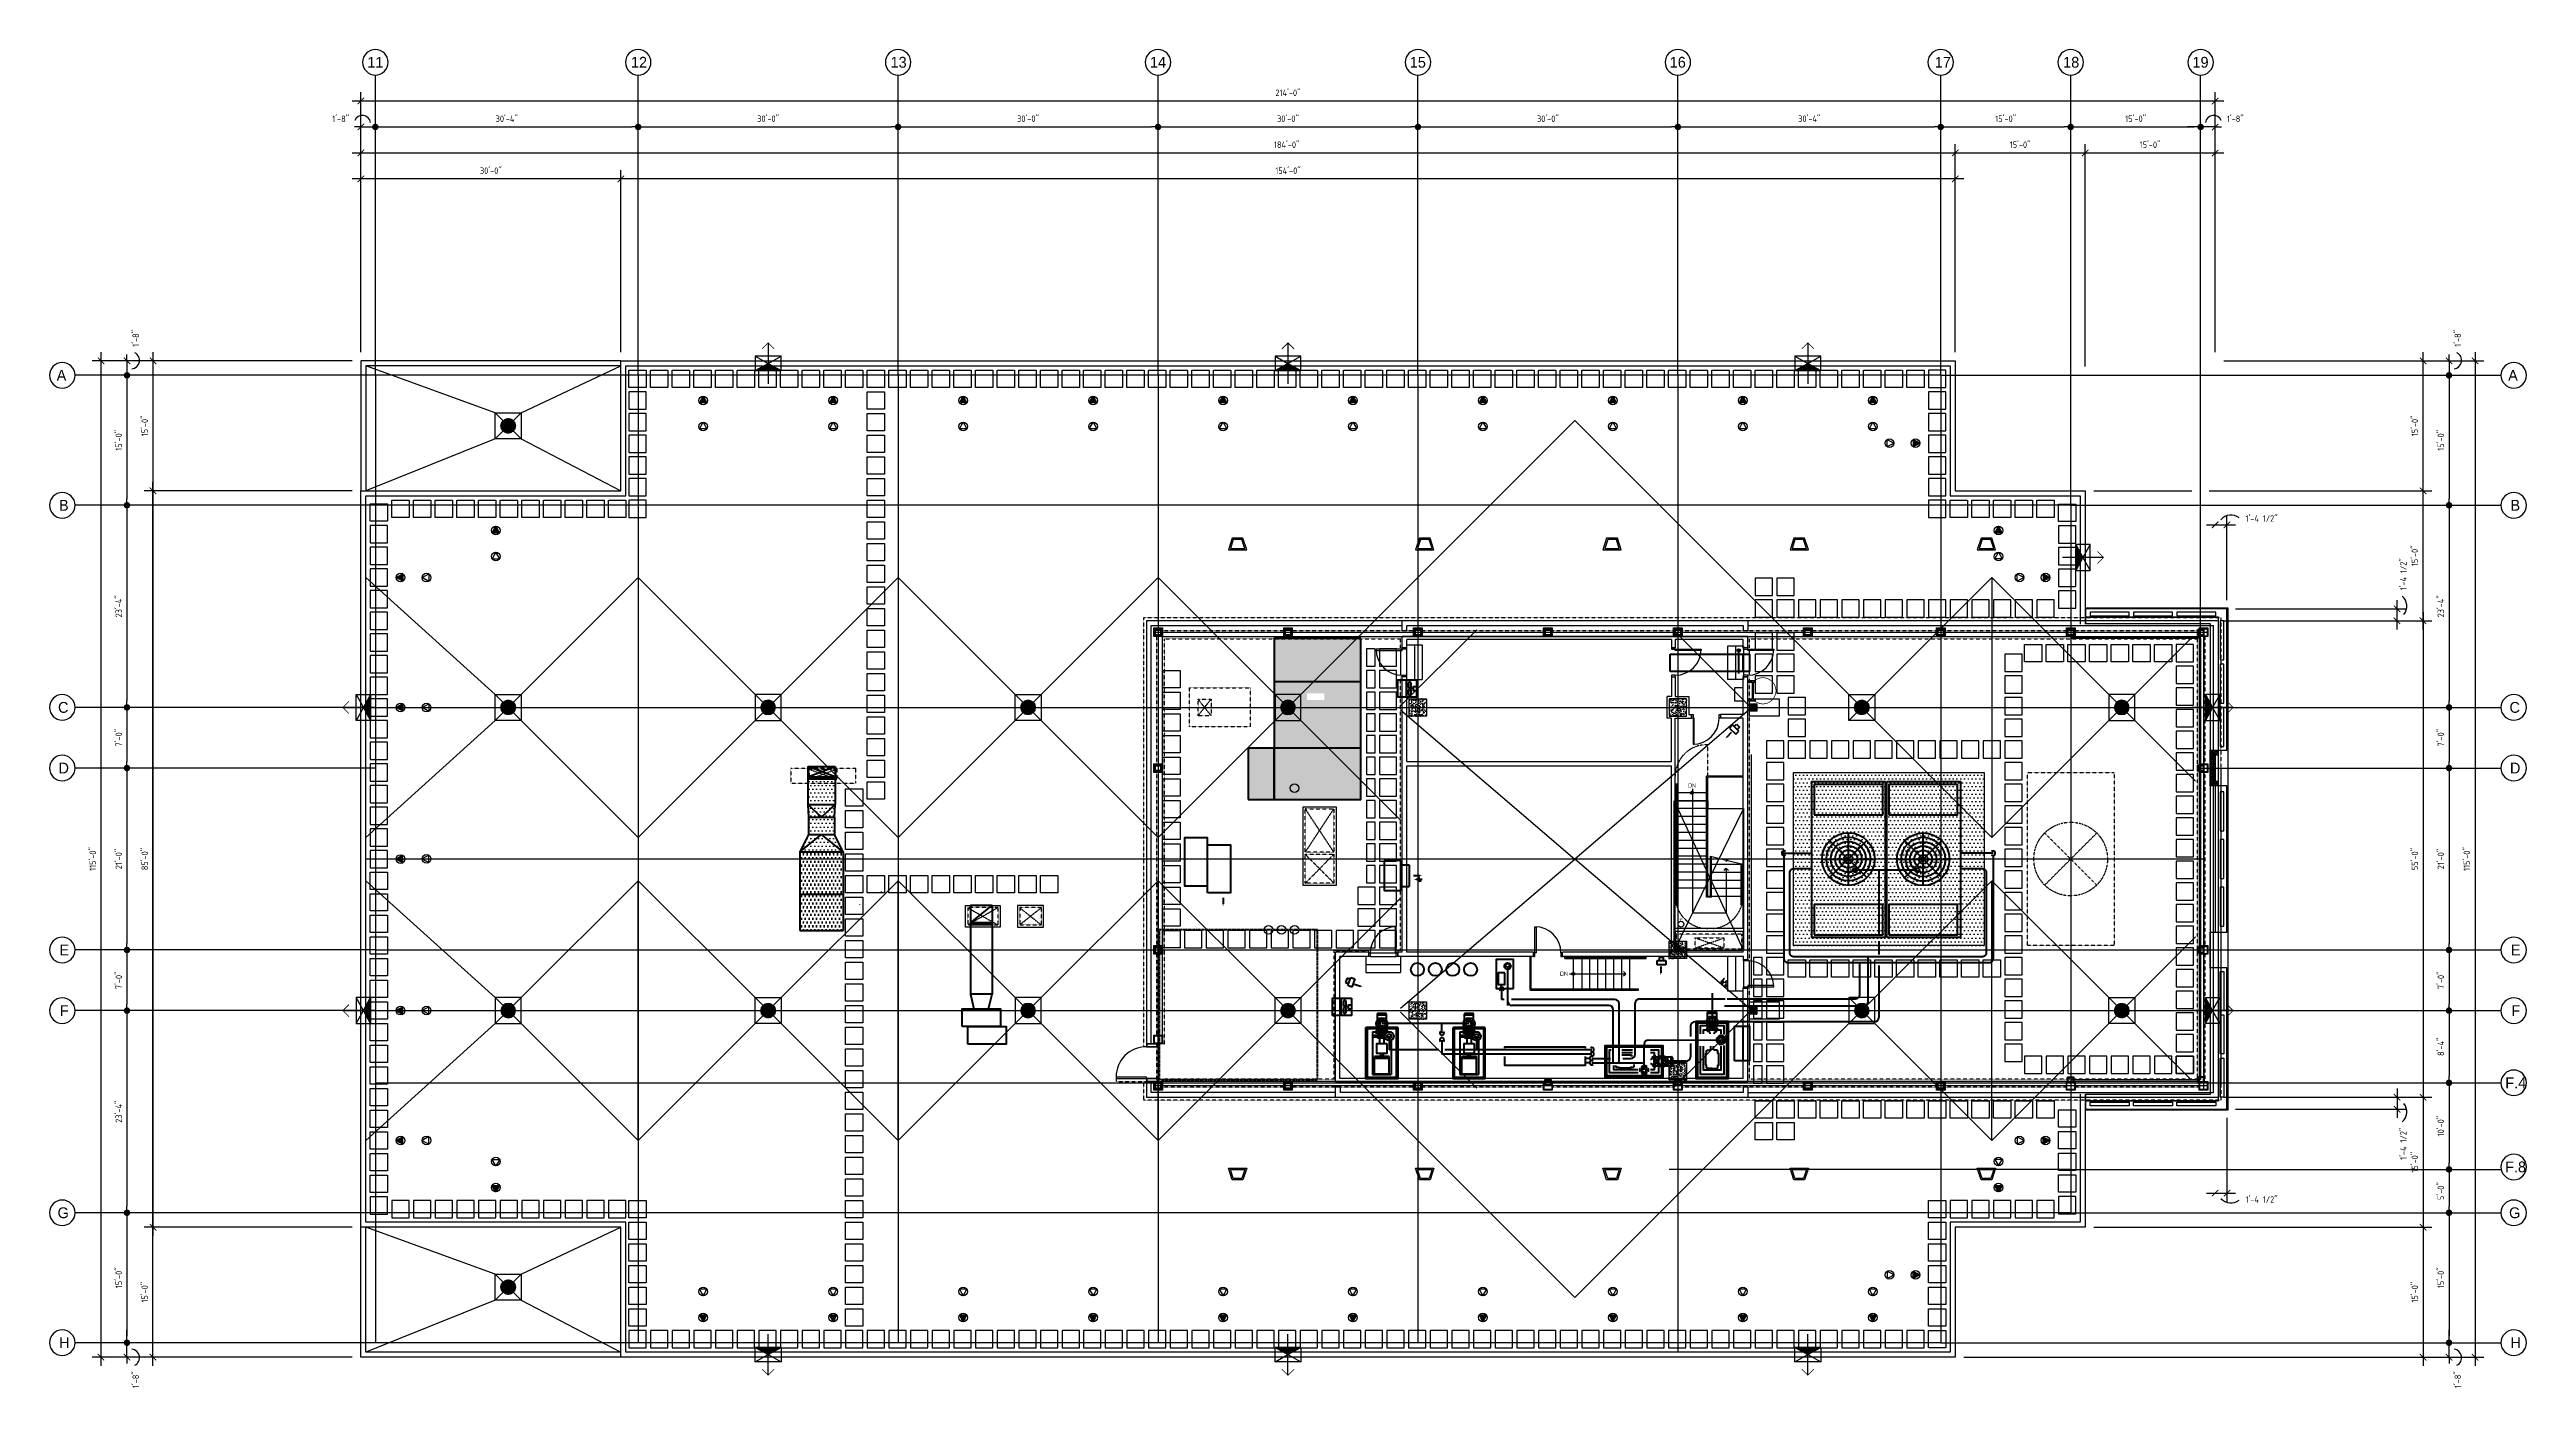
# Model space of a CAD drawing. Header units: inches. Extents: x 2704 to 6134, y 5265 to 7121.
import ezdxf
from ezdxf.enums import TextEntityAlignment as Align

# ---------------------------------------------------------------- set-up
doc = ezdxf.new("R2010")
doc.units = ezdxf.units.IN
doc.header["$MEASUREMENT"] = 0
doc.header["$PDMODE"] = 34
doc.header["$PDSIZE"] = -5
for name, pattern in [('CENTER2', [1.125, 0.75, -0.125, 0.125, -0.125]), ('DASHED2', [0.375, 0.25, -0.125]), ('HIDDEN2', [0.1875, 0.125, -0.0625])]:
    doc.linetypes.add(name, pattern=pattern)
doc.layers.get('0').update_dxf_attribs({"linetype": 'CONTINUOUS'})
doc.layers.get('DEFPOINTS').update_dxf_attribs({"linetype": 'CONTINUOUS'})
for name, color, linetype in [('A-2-9 STAIR A SHAFT', 9, 'CONTINUOUS'), ('A-FINE', 1, 'CONTINUOUS'), ('A_0_BLDGRD', 66, 'CENTER2'), ('A_0_COL-GRID', 40, 'CONTINUOUS'), ('A_0_CW_MTL', 3, 'CONTINUOUS'), ('A_0_DIMGRD', 9, 'CENTER2'), ('A_0_Dimtxt-roof', 4, 'CONTINUOUS'), ('A_0_DIMTXT_8', 4, 'CONTINUOUS'), ('A_0_DIMTXT_MAIN', 4, 'CONTINUOUS'), ('A_0_DIMTXT_MINOR', 4, 'CONTINUOUS'), ('A_1-9_COL', 7, 'CONTINUOUS'), ('A_1-9_CW_H', 6, 'CONTINUOUS'), ('A_2-9_COL', 7, 'CONTINUOUS'), ('A_2-9_CW_H', 6, 'CONTINUOUS'), ('A_8-9_COPING', 1, 'CONTINUOUS'), ('A_9_CW_COPING', 2, 'CONTINUOUS'), ('A_9_DR_PLN', 1, 'CONTINUOUS'), ('A_9_PARAPET', 2, 'CONTINUOUS'), ('A_9_SCREEN WALL', 32, 'CONTINUOUS'), ('A_9_STAIR1_TREAD', 30, 'CONTINUOUS'), ('A_9_WALL', 31, 'CONTINUOUS'), ('A_MS_DRAINS', 7, 'CONTINUOUS'), ('A_MS_FINE', 1, 'CONTINUOUS'), ('A_MS_HATCH', 6, 'CONTINUOUS'), ('A_MS_HVAC', 2, 'CONTINUOUS'), ('A_MS_LIGHT', 3, 'CONTINUOUS'), ('A_MS_PAVERS', 1, 'CONTINUOUS'), ('A_MS_SLOPE_H', 3, 'CONTINUOUS'), ('A_MS_SLOPE_V', 1, 'CONTINUOUS'), ('columns', 2, 'CONTINUOUS'), ('M_1-9_DUCT', 9, 'CONTINUOUS'), ('M_2-9_SHAFT', 9, 'CONTINUOUS'), ('P_2-9_SLEEVE', 9, 'CONTINUOUS')]:
    doc.layers.add(name, color=color, linetype=linetype)
for name, color, linetype, lineweight in [('M-Anno-Text', 8, 'CONTINUOUS', 20), ('M-Cont', 230, 'CONTINUOUS', 50), ('M-Exhs-Duct', 210, 'CONTINUOUS', 70), ('M-Hvac-Eqpm', 34, 'CONTINUOUS', 50), ('M-Hvac-Retn', 30, 'CONTINUOUS', 70), ('M-Refg-Eqpm', 230, 'CONTINUOUS', 50), ('M-Refg-Pipe', 9, 'CONTINUOUS', 70)]:
    doc.layers.add(name, color=color, linetype=linetype, lineweight=lineweight)
doc.styles.add('ARCHITXT', font='architxt.shx')
doc.styles.add('AVANT', font='AVGARDN.TTF')
doc.dimstyles.new('DOT', dxfattribs={"dimscale": 96, "dimtxt": 0.09375, "dimasz": 0.09375, "dimexe": 0.125, "dimexo": 0.125, "dimgap": 0.0625, "dimtad": 1, "dimdec": 6, "dimzin": 3, "dimdsep": 46, "dimlunit": 4, "dimtxsty": 'ARCHITXT', "dimblk1": 'DOT', "dimblk2": 'DOT', "dimsah": 1, "dimcen": 0, "dimdle": 0.125, "dimse1": 1, "dimclrd": 256, "dimclre": 256, "dimclrt": 256, "dimadec": 0, "dimazin": 0, "dimtfac": 1, "dimtdec": 6, "dimtmove": 2, "dimatfit": 3, "dimldrblk": 'DOT', "dimfxl": 1, "dimfrac": 2, "dimtolj": 1, "dimtzin": 3, "dimarcsym": 0})
doc.dimstyles.new('TICK', dxfattribs={"dimscale": 96, "dimtxt": 0.09375, "dimasz": 0.09375, "dimexe": 0.125, "dimexo": 0.125, "dimgap": 0.0625, "dimtad": 1, "dimdec": 6, "dimzin": 3, "dimdsep": 46, "dimlunit": 4, "dimtxsty": 'ARCHITXT', "dimblk1": 'ARCHTICK', "dimblk2": 'ARCHTICK', "dimsah": 1, "dimcen": 0, "dimdle": 0.125, "dimclrd": 256, "dimclre": 256, "dimclrt": 256, "dimadec": 0, "dimazin": 0, "dimtfac": 1, "dimtdec": 6, "dimtmove": 2, "dimatfit": 3, "dimldrblk": 'ARCHTICK', "dimfxl": 1, "dimfrac": 2, "dimtolj": 1, "dimtzin": 3, "dimarcsym": 0})
doc.dimstyles.new('TICKDOT', dxfattribs={"dimscale": 96, "dimtxt": 0.09375, "dimasz": 0.09375, "dimexe": 0.125, "dimexo": 0.125, "dimgap": 0.0625, "dimtad": 1, "dimdec": 6, "dimzin": 3, "dimdsep": 46, "dimlunit": 4, "dimtxsty": 'ARCHITXT', "dimblk1": 'ARCHTICK', "dimblk2": 'DOT', "dimsah": 1, "dimcen": 0, "dimdle": 0.125, "dimclrd": 256, "dimclre": 256, "dimclrt": 256, "dimadec": 0, "dimazin": 0, "dimtfac": 1, "dimtdec": 6, "dimtmove": 2, "dimatfit": 3, "dimldrblk": 'ARCHTICK', "dimfxl": 1, "dimfrac": 2, "dimtolj": 1, "dimtzin": 3, "dimarcsym": 0})
pattern_1 = [(180, (11635, 0), (-2.625, 5.25), [0, -5.25])]
pattern_2 = [(180, (12027, 1440), (-2.625, 5.25), [0, -5.25])]

msp = doc.modelspace()

# ---------------------------------------------------------------- texts
at = {"layer": 'A_9_STAIR1_TREAD', "style": 'ARCHITXT'}
for p in [(4978.5467677, 6098.7594214), (4801.2212608, 5838.1080386)]:
    msp.add_text('DN', height=6, dxfattribs=at).set_placement(p, align=Align.CENTER)

# ---------------------------------------------------------------- blocks, each defined once
blk = doc.blocks.new('_ARCHTICK')
at = {"color": 0, "linetype": 'ByBlock', "const_width": 0.15}
blk.add_lwpolyline([(-0.5, -0.5), (0.5, 0.5)], dxfattribs=at)
blk = doc.blocks.new('*D6')
at = {"layer": 'A_0_DIMTXT_MAIN', "lineweight": -2, "transparency": 16777216}
for p, q in [((3123, 7050), (5715, 7050)), ((3135, 6702), (3135, 7062)), ((5703, 6702), (5703, 7062))]:
    blk.add_line(p, q, dxfattribs=at)
at = {"layer": 'DEFPOINTS', "color": 0, "transparency": 16777216}
for p in [(5703, 7050), (3135, 6690), (5703, 6690)]:
    blk.add_point(p, dxfattribs=at)
at = {"layer": 'A_0_DIMTXT_MAIN', "lineweight": -2, "transparency": 16777216, "xscale": 9, "yscale": 9, "zscale": 9, "rotation": 180}
blk.add_blockref('_ARCHTICK', (3135, 7050), dxfattribs=at)
at = {"layer": 'A_0_DIMTXT_MAIN', "lineweight": -2, "transparency": 16777216, "xscale": 9, "yscale": 9, "zscale": 9}
blk.add_blockref('_ARCHTICK', (5703, 7050), dxfattribs=at)
at = {"layer": 'A_0_DIMTXT_MAIN', "transparency": 16777216, "insert": (4419, 7061.4), "char_height": 9, "attachment_point": 5, "style": 'ARCHITXT'}
blk.add_mtext('\\A1;214\'-0"', dxfattribs=at)
blk = doc.blocks.new('_DOT')
at = {"color": 0, "linetype": 'ByBlock'}
blk.add_line((-0.5, 0), (-1, 0), dxfattribs=at)
at = {"color": 0, "linetype": 'ByBlock', "const_width": 0.5}
blk.add_lwpolyline([(-0.25, 0, 1), (0.25, 0, 1)], format="xyb", close=True, dxfattribs=at)
blk = doc.blocks.new('*D7')
at = {"layer": 'A_0_DIMTXT_MAIN', "lineweight": -2, "transparency": 16777216}
for p, q in [((5674, 7014), (5665, 7014)), ((5703, 7014), (5683, 7014)), ((5703, 7014), (5712, 7014))]:
    blk.add_line(p, q, dxfattribs=at)
at = {"layer": 'DEFPOINTS', "color": 0, "transparency": 16777216}
for p in [(5683, 7014), (5683, 7014), (5703, 7014)]:
    blk.add_point(p, dxfattribs=at)
at = {"layer": 'A_0_DIMTXT_MAIN', "lineweight": -2, "transparency": 16777216, "xscale": 9, "yscale": 9, "zscale": 9}
blk.add_blockref('_DOT', (5683, 7014), dxfattribs=at)
at = {"layer": 'A_0_DIMTXT_MAIN', "lineweight": -2, "transparency": 16777216, "xscale": 9, "yscale": 9, "zscale": 9, "rotation": 180}
blk.add_blockref('_ARCHTICK', (5703, 7014), dxfattribs=at)
at = {"layer": 'A_0_DIMTXT_MAIN', "transparency": 16777216, "insert": (5731, 7025.3), "char_height": 9, "attachment_point": 5, "style": 'ARCHITXT'}
blk.add_mtext('\\A1;1\'-8"', dxfattribs=at)
blk = doc.blocks.new('*D8')
at = {"layer": 'A_0_DIMTXT_MAIN', "lineweight": -2, "transparency": 16777216}
blk.add_line((5512, 7014), (5674, 7014), dxfattribs=at)
at = {"layer": 'DEFPOINTS', "color": 0, "transparency": 16777216}
for p in [(5503, 7014), (5683, 7014), (5683, 7014)]:
    blk.add_point(p, dxfattribs=at)
at = {"layer": 'A_0_DIMTXT_MAIN', "lineweight": -2, "transparency": 16777216, "xscale": 9, "yscale": 9, "zscale": 9, "rotation": 180}
blk.add_blockref('_DOT', (5503, 7014), dxfattribs=at)
at = {"layer": 'A_0_DIMTXT_MAIN', "lineweight": -2, "transparency": 16777216, "xscale": 9, "yscale": 9, "zscale": 9}
blk.add_blockref('_DOT', (5683, 7014), dxfattribs=at)
at = {"layer": 'A_0_DIMTXT_MAIN', "transparency": 16777216, "insert": (5593, 7025.4), "char_height": 9, "attachment_point": 5, "style": 'ARCHITXT'}
blk.add_mtext('\\A1;15\'-0"', dxfattribs=at)
blk = doc.blocks.new('*D9')
at = {"layer": 'A_0_DIMTXT_MAIN', "lineweight": -2, "transparency": 16777216}
blk.add_line((4968, 7014), (5314, 7014), dxfattribs=at)
at = {"layer": 'DEFPOINTS', "color": 0, "transparency": 16777216}
for p in [(4959, 7014), (5323, 7014), (5323, 7014)]:
    blk.add_point(p, dxfattribs=at)
at = {"layer": 'A_0_DIMTXT_MAIN', "lineweight": -2, "transparency": 16777216, "xscale": 9, "yscale": 9, "zscale": 9, "rotation": 180}
blk.add_blockref('_DOT', (4959, 7014), dxfattribs=at)
at = {"layer": 'A_0_DIMTXT_MAIN', "lineweight": -2, "transparency": 16777216, "xscale": 9, "yscale": 9, "zscale": 9}
blk.add_blockref('_DOT', (5323, 7014), dxfattribs=at)
at = {"layer": 'A_0_DIMTXT_MAIN', "transparency": 16777216, "insert": (5141, 7025.4), "char_height": 9, "attachment_point": 5, "style": 'ARCHITXT'}
blk.add_mtext('\\A1;30\'-4"', dxfattribs=at)
blk = doc.blocks.new('*D10')
at = {"layer": 'A_0_DIMTXT_MAIN', "lineweight": -2, "transparency": 16777216}
blk.add_line((4608, 7014), (4950, 7014), dxfattribs=at)
at = {"layer": 'DEFPOINTS', "color": 0, "transparency": 16777216}
for p in [(4599, 7014), (4959, 7014), (4959, 7014)]:
    blk.add_point(p, dxfattribs=at)
at = {"layer": 'A_0_DIMTXT_MAIN', "lineweight": -2, "transparency": 16777216, "xscale": 9, "yscale": 9, "zscale": 9, "rotation": 180}
blk.add_blockref('_DOT', (4599, 7014), dxfattribs=at)
at = {"layer": 'A_0_DIMTXT_MAIN', "lineweight": -2, "transparency": 16777216, "xscale": 9, "yscale": 9, "zscale": 9}
blk.add_blockref('_DOT', (4959, 7014), dxfattribs=at)
at = {"layer": 'A_0_DIMTXT_MAIN', "transparency": 16777216, "insert": (4779, 7025.4), "char_height": 9, "attachment_point": 5, "style": 'ARCHITXT'}
blk.add_mtext('\\A1;30\'-0"', dxfattribs=at)
blk = doc.blocks.new('*D11')
at = {"layer": 'A_0_DIMTXT_MAIN', "lineweight": -2, "transparency": 16777216}
blk.add_line((4248, 7014), (4590, 7014), dxfattribs=at)
at = {"layer": 'DEFPOINTS', "color": 0, "transparency": 16777216}
for p in [(4239, 7014), (4599, 7014), (4599, 7014)]:
    blk.add_point(p, dxfattribs=at)
at = {"layer": 'A_0_DIMTXT_MAIN', "lineweight": -2, "transparency": 16777216, "xscale": 9, "yscale": 9, "zscale": 9, "rotation": 180}
blk.add_blockref('_DOT', (4239, 7014), dxfattribs=at)
at = {"layer": 'A_0_DIMTXT_MAIN', "lineweight": -2, "transparency": 16777216, "xscale": 9, "yscale": 9, "zscale": 9}
blk.add_blockref('_DOT', (4599, 7014), dxfattribs=at)
at = {"layer": 'A_0_DIMTXT_MAIN', "transparency": 16777216, "insert": (4419, 7025.4), "char_height": 9, "attachment_point": 5, "style": 'ARCHITXT'}
blk.add_mtext('\\A1;30\'-0"', dxfattribs=at)
blk = doc.blocks.new('*D12')
at = {"layer": 'A_0_DIMTXT_MAIN', "lineweight": -2, "transparency": 16777216}
blk.add_line((3888, 7014), (4230, 7014), dxfattribs=at)
at = {"layer": 'DEFPOINTS', "color": 0, "transparency": 16777216}
for p in [(3879, 7014), (4239, 7014), (4239, 7014)]:
    blk.add_point(p, dxfattribs=at)
at = {"layer": 'A_0_DIMTXT_MAIN', "lineweight": -2, "transparency": 16777216, "xscale": 9, "yscale": 9, "zscale": 9, "rotation": 180}
blk.add_blockref('_DOT', (3879, 7014), dxfattribs=at)
at = {"layer": 'A_0_DIMTXT_MAIN', "lineweight": -2, "transparency": 16777216, "xscale": 9, "yscale": 9, "zscale": 9}
blk.add_blockref('_DOT', (4239, 7014), dxfattribs=at)
at = {"layer": 'A_0_DIMTXT_MAIN', "transparency": 16777216, "insert": (4059, 7025.4), "char_height": 9, "attachment_point": 5, "style": 'ARCHITXT'}
blk.add_mtext('\\A1;30\'-0"', dxfattribs=at)
blk = doc.blocks.new('*D13')
at = {"layer": 'A_0_DIMTXT_MAIN', "lineweight": -2, "transparency": 16777216}
blk.add_line((3528, 7014), (3870, 7014), dxfattribs=at)
at = {"layer": 'DEFPOINTS', "color": 0, "transparency": 16777216}
for p in [(3519, 7014), (3879, 7014), (3879, 7014)]:
    blk.add_point(p, dxfattribs=at)
at = {"layer": 'A_0_DIMTXT_MAIN', "lineweight": -2, "transparency": 16777216, "xscale": 9, "yscale": 9, "zscale": 9, "rotation": 180}
blk.add_blockref('_DOT', (3519, 7014), dxfattribs=at)
at = {"layer": 'A_0_DIMTXT_MAIN', "lineweight": -2, "transparency": 16777216, "xscale": 9, "yscale": 9, "zscale": 9}
blk.add_blockref('_DOT', (3879, 7014), dxfattribs=at)
at = {"layer": 'A_0_DIMTXT_MAIN', "transparency": 16777216, "insert": (3699, 7025.4), "char_height": 9, "attachment_point": 5, "style": 'ARCHITXT'}
blk.add_mtext('\\A1;30\'-0"', dxfattribs=at)
blk = doc.blocks.new('*D14')
at = {"layer": 'A_0_DIMTXT_MAIN', "lineweight": -2, "transparency": 16777216}
blk.add_line((3164, 7014), (3510, 7014), dxfattribs=at)
at = {"layer": 'DEFPOINTS', "color": 0, "transparency": 16777216}
for p in [(3155, 7014), (3519, 7014), (3519, 7014)]:
    blk.add_point(p, dxfattribs=at)
at = {"layer": 'A_0_DIMTXT_MAIN', "lineweight": -2, "transparency": 16777216, "xscale": 9, "yscale": 9, "zscale": 9, "rotation": 180}
blk.add_blockref('_DOT', (3155, 7014), dxfattribs=at)
at = {"layer": 'A_0_DIMTXT_MAIN', "lineweight": -2, "transparency": 16777216, "xscale": 9, "yscale": 9, "zscale": 9}
blk.add_blockref('_DOT', (3519, 7014), dxfattribs=at)
at = {"layer": 'A_0_DIMTXT_MAIN', "transparency": 16777216, "insert": (3337, 7025.4), "char_height": 9, "attachment_point": 5, "style": 'ARCHITXT'}
blk.add_mtext('\\A1;30\'-4"', dxfattribs=at)
blk = doc.blocks.new('*D15')
at = {"layer": 'A_0_DIMTXT_MAIN', "lineweight": -2, "transparency": 16777216}
for p, q in [((3135, 7014), (3126, 7014)), ((3135, 7014), (3155, 7014)), ((3164, 7014), (3173, 7014))]:
    blk.add_line(p, q, dxfattribs=at)
at = {"layer": 'DEFPOINTS', "color": 0, "transparency": 16777216}
for p in [(3135, 7014), (3155, 7014), (3155, 7014)]:
    blk.add_point(p, dxfattribs=at)
at = {"layer": 'A_0_DIMTXT_MAIN', "lineweight": -2, "transparency": 16777216, "xscale": 9, "yscale": 9, "zscale": 9}
blk.add_blockref('_ARCHTICK', (3135, 7014), dxfattribs=at)
at = {"layer": 'A_0_DIMTXT_MAIN', "lineweight": -2, "transparency": 16777216, "xscale": 9, "yscale": 9, "zscale": 9, "rotation": 180}
blk.add_blockref('_DOT', (3155, 7014), dxfattribs=at)
at = {"layer": 'A_0_DIMTXT_MAIN', "transparency": 16777216, "insert": (3107, 7025.3), "char_height": 9, "attachment_point": 5, "style": 'ARCHITXT'}
blk.add_mtext('\\A1;1\'-8"', dxfattribs=at)
blk = doc.blocks.new('*D16')
at = {"layer": 'A_0_DIMTXT_MAIN', "lineweight": -2, "transparency": 16777216}
blk.add_line((5332, 7014), (5494, 7014), dxfattribs=at)
at = {"layer": 'DEFPOINTS', "color": 0, "transparency": 16777216}
for p in [(5323, 7014), (5503, 7014), (5503, 7014)]:
    blk.add_point(p, dxfattribs=at)
at = {"layer": 'A_0_DIMTXT_MAIN', "lineweight": -2, "transparency": 16777216, "xscale": 9, "yscale": 9, "zscale": 9, "rotation": 180}
blk.add_blockref('_DOT', (5323, 7014), dxfattribs=at)
at = {"layer": 'A_0_DIMTXT_MAIN', "lineweight": -2, "transparency": 16777216, "xscale": 9, "yscale": 9, "zscale": 9}
blk.add_blockref('_DOT', (5503, 7014), dxfattribs=at)
at = {"layer": 'A_0_DIMTXT_MAIN', "transparency": 16777216, "insert": (5413, 7025.4), "char_height": 9, "attachment_point": 5, "style": 'ARCHITXT'}
blk.add_mtext('\\A1;15\'-0"', dxfattribs=at)
blk = doc.blocks.new('*D17')
at = {"layer": 'A_0_DIMTXT_MINOR', "lineweight": -2, "transparency": 16777216}
for p, q in [((3123, 6978), (5355, 6978)), ((5343, 6702), (5343, 6990))]:
    blk.add_line(p, q, dxfattribs=at)
at = {"layer": 'DEFPOINTS', "color": 0, "transparency": 16777216}
for p in [(3135, 6978), (5343, 6978), (5343, 6690)]:
    blk.add_point(p, dxfattribs=at)
at = {"layer": 'A_0_DIMTXT_MINOR', "lineweight": -2, "transparency": 16777216, "xscale": 9, "yscale": 9, "zscale": 9, "rotation": 180}
blk.add_blockref('_ARCHTICK', (3135, 6978), dxfattribs=at)
at = {"layer": 'A_0_DIMTXT_MINOR', "lineweight": -2, "transparency": 16777216, "xscale": 9, "yscale": 9, "zscale": 9}
blk.add_blockref('_ARCHTICK', (5343, 6978), dxfattribs=at)
at = {"layer": 'A_0_DIMTXT_MINOR', "transparency": 16777216, "insert": (4417.2, 6989.4), "char_height": 9, "attachment_point": 5, "style": 'ARCHITXT'}
blk.add_mtext('\\A1;184\'-0"', dxfattribs=at)
blk = doc.blocks.new('*D18')
at = {"layer": 'A_0_DIMTXT_MINOR', "lineweight": -2, "transparency": 16777216}
blk.add_line((5511, 6978), (5715, 6978), dxfattribs=at)
at = {"layer": 'DEFPOINTS', "color": 0, "transparency": 16777216}
for p in [(5523, 6978), (5703, 6978), (5703, 6978)]:
    blk.add_point(p, dxfattribs=at)
at = {"layer": 'A_0_DIMTXT_MINOR', "lineweight": -2, "transparency": 16777216, "xscale": 9, "yscale": 9, "zscale": 9, "rotation": 180}
blk.add_blockref('_ARCHTICK', (5523, 6978), dxfattribs=at)
at = {"layer": 'A_0_DIMTXT_MINOR', "lineweight": -2, "transparency": 16777216, "xscale": 9, "yscale": 9, "zscale": 9}
blk.add_blockref('_ARCHTICK', (5703, 6978), dxfattribs=at)
at = {"layer": 'A_0_DIMTXT_MINOR', "transparency": 16777216, "insert": (5613, 6989.4), "char_height": 9, "attachment_point": 5, "style": 'ARCHITXT'}
blk.add_mtext('\\A1;15\'-0"', dxfattribs=at)
blk = doc.blocks.new('*D19')
at = {"layer": 'A_0_DIMTXT_MINOR', "lineweight": -2, "transparency": 16777216}
for p, q in [((5331, 6978), (5535, 6978)), ((5523, 6682), (5523, 6990))]:
    blk.add_line(p, q, dxfattribs=at)
at = {"layer": 'DEFPOINTS', "color": 0, "transparency": 16777216}
for p in [(5523, 6978), (5343, 6726), (5523, 6670)]:
    blk.add_point(p, dxfattribs=at)
at = {"layer": 'A_0_DIMTXT_MINOR', "lineweight": -2, "transparency": 16777216, "xscale": 9, "yscale": 9, "zscale": 9, "rotation": 180}
blk.add_blockref('_ARCHTICK', (5343, 6978), dxfattribs=at)
at = {"layer": 'A_0_DIMTXT_MINOR', "lineweight": -2, "transparency": 16777216, "xscale": 9, "yscale": 9, "zscale": 9}
blk.add_blockref('_ARCHTICK', (5523, 6978), dxfattribs=at)
at = {"layer": 'A_0_DIMTXT_MINOR', "transparency": 16777216, "insert": (5433, 6989.4), "char_height": 9, "attachment_point": 5, "style": 'ARCHITXT'}
blk.add_mtext('\\A1;15\'-0"', dxfattribs=at)
blk = doc.blocks.new('*D20')
at = {"layer": 'A_0_DIMTXT_MAIN', "lineweight": -2, "transparency": 16777216}
for p, q in [((3123, 6690), (2763, 6690)), ((2775, 6702), (2775, 5298)), ((3123, 5310), (2763, 5310))]:
    blk.add_line(p, q, dxfattribs=at)
at = {"layer": 'DEFPOINTS', "color": 0, "transparency": 16777216}
for p in [(3135, 6690), (2775, 5310), (3135, 5310)]:
    blk.add_point(p, dxfattribs=at)
at = {"layer": 'A_0_DIMTXT_MAIN', "lineweight": -2, "transparency": 16777216, "xscale": 9, "yscale": 9, "zscale": 9}
for p, rotation in [((2775, 6690), 90), ((2775, 5310), 270)]:
    blk.add_blockref('_ARCHTICK', p, dxfattribs=dict(at, rotation=rotation))
at = {"layer": 'A_0_DIMTXT_MAIN', "transparency": 16777216, "insert": (2763.6, 6000), "char_height": 9, "attachment_point": 5, "rotation": 90, "style": 'ARCHITXT'}
blk.add_mtext('\\A1;115\'-0"', dxfattribs=at)
blk = doc.blocks.new('*D21')
at = {"layer": 'A_0_DIMTXT_MAIN', "lineweight": -2, "transparency": 16777216}
blk.add_line((2811, 6117), (2811, 5883), dxfattribs=at)
at = {"layer": 'DEFPOINTS', "color": 0, "transparency": 16777216}
for p in [(2811, 6126), (2811, 5874), (2811, 5874)]:
    blk.add_point(p, dxfattribs=at)
at = {"layer": 'A_0_DIMTXT_MAIN', "lineweight": -2, "transparency": 16777216, "xscale": 9, "yscale": 9, "zscale": 9}
for p, rotation in [((2811, 6126), 90), ((2811, 5874), 270)]:
    blk.add_blockref('_DOT', p, dxfattribs=dict(at, rotation=rotation))
at = {"layer": 'A_0_DIMTXT_MAIN', "transparency": 16777216, "insert": (2799.6, 6000), "char_height": 9, "attachment_point": 5, "rotation": 90, "style": 'ARCHITXT'}
blk.add_mtext('\\A1;21\'-0"', dxfattribs=at)
blk = doc.blocks.new('*D22')
at = {"layer": 'A_0_DIMTXT_MAIN', "lineweight": -2, "transparency": 16777216}
blk.add_line((2811, 6661), (2811, 6499), dxfattribs=at)
at = {"layer": 'DEFPOINTS', "color": 0, "transparency": 16777216}
for p in [(2811, 6670), (2811, 6490), (2811, 6490)]:
    blk.add_point(p, dxfattribs=at)
at = {"layer": 'A_0_DIMTXT_MAIN', "lineweight": -2, "transparency": 16777216, "xscale": 9, "yscale": 9, "zscale": 9}
for p, rotation in [((2811, 6670), 90), ((2811, 6490), 270)]:
    blk.add_blockref('_DOT', p, dxfattribs=dict(at, rotation=rotation))
at = {"layer": 'A_0_DIMTXT_MAIN', "transparency": 16777216, "insert": (2799.6, 6580), "char_height": 9, "attachment_point": 5, "rotation": 90, "style": 'ARCHITXT'}
blk.add_mtext('\\A1;15\'-0"', dxfattribs=at)
blk = doc.blocks.new('*D23')
at = {"layer": 'A_0_DIMTXT_MAIN', "lineweight": -2, "transparency": 16777216}
blk.add_line((2811, 6201), (2811, 6135), dxfattribs=at)
at = {"layer": 'DEFPOINTS', "color": 0, "transparency": 16777216}
for p in [(2811, 6210), (2811, 6126), (2811, 6126)]:
    blk.add_point(p, dxfattribs=at)
at = {"layer": 'A_0_DIMTXT_MAIN', "lineweight": -2, "transparency": 16777216, "xscale": 9, "yscale": 9, "zscale": 9}
for p, rotation in [((2811, 6210), 90), ((2811, 6126), 270)]:
    blk.add_blockref('_DOT', p, dxfattribs=dict(at, rotation=rotation))
at = {"layer": 'A_0_DIMTXT_MAIN', "transparency": 16777216, "insert": (2799.6, 6168), "char_height": 9, "attachment_point": 5, "rotation": 90, "style": 'ARCHITXT'}
blk.add_mtext('\\A1;7\'-0"', dxfattribs=at)
blk = doc.blocks.new('*D24')
at = {"layer": 'A_0_DIMTXT_8', "lineweight": -2, "transparency": 16777216}
for p, q in [((2847, 6702), (2847, 6498)), ((3123, 6510), (2835, 6510))]:
    blk.add_line(p, q, dxfattribs=at)
at = {"layer": 'DEFPOINTS', "color": 0, "transparency": 16777216}
for p in [(2847, 6690), (2847, 6510), (3135, 6510)]:
    blk.add_point(p, dxfattribs=at)
at = {"layer": 'A_0_DIMTXT_8', "lineweight": -2, "transparency": 16777216, "xscale": 9, "yscale": 9, "zscale": 9}
for p, rotation in [((2847, 6690), 90), ((2847, 6510), 270)]:
    blk.add_blockref('_ARCHTICK', p, dxfattribs=dict(at, rotation=rotation))
at = {"layer": 'A_0_DIMTXT_8', "transparency": 16777216, "insert": (2835.6, 6600), "char_height": 9, "attachment_point": 5, "rotation": 90, "style": 'ARCHITXT'}
blk.add_mtext('\\A1;15\'-0"', dxfattribs=at)
blk = doc.blocks.new('*D25')
at = {"layer": 'A_0_DIMTXT_8', "lineweight": -2, "transparency": 16777216}
blk.add_line((2847, 6522), (2847, 5478), dxfattribs=at)
at = {"layer": 'DEFPOINTS', "color": 0, "transparency": 16777216}
for p in [(2847, 6510), (2847, 5490), (2847, 5490)]:
    blk.add_point(p, dxfattribs=at)
at = {"layer": 'A_0_DIMTXT_8', "lineweight": -2, "transparency": 16777216, "xscale": 9, "yscale": 9, "zscale": 9}
for p, rotation in [((2847, 6510), 90), ((2847, 5490), 270)]:
    blk.add_blockref('_ARCHTICK', p, dxfattribs=dict(at, rotation=rotation))
at = {"layer": 'A_0_DIMTXT_8', "transparency": 16777216, "insert": (2835.6, 6000), "char_height": 9, "attachment_point": 5, "rotation": 90, "style": 'ARCHITXT'}
blk.add_mtext('\\A1;85\'-0"', dxfattribs=at)
blk = doc.blocks.new('*D26')
at = {"layer": 'A_0_DIMTXT_MAIN', "lineweight": -2, "transparency": 16777216}
for p, q in [((2811, 5339), (2811, 5348)), ((2811, 5310), (2811, 5330)), ((2811, 5310), (2811, 5301))]:
    blk.add_line(p, q, dxfattribs=at)
at = {"layer": 'DEFPOINTS', "color": 0, "transparency": 16777216}
for p in [(2811, 5330), (2811, 5330), (2811, 5310)]:
    blk.add_point(p, dxfattribs=at)
at = {"layer": 'A_0_DIMTXT_MAIN', "lineweight": -2, "transparency": 16777216, "xscale": 9, "yscale": 9, "zscale": 9}
for name, p, rotation in [('_DOT', (2811, 5330), 270), ('_ARCHTICK', (2811, 5310), 90)]:
    blk.add_blockref(name, p, dxfattribs=dict(at, rotation=rotation))
at = {"layer": 'A_0_DIMTXT_MAIN', "transparency": 16777216, "insert": (2823.1, 5278.8), "char_height": 9, "attachment_point": 5, "rotation": 90, "style": 'ARCHITXT'}
blk.add_mtext('\\A1;1\'-8"', dxfattribs=at)
blk = doc.blocks.new('*D27')
at = {"layer": 'A_0_DIMTXT_MAIN', "lineweight": -2, "transparency": 16777216}
for p, q in [((2811, 6690), (2811, 6699)), ((2811, 6690), (2811, 6670)), ((2811, 6661), (2811, 6652))]:
    blk.add_line(p, q, dxfattribs=at)
at = {"layer": 'DEFPOINTS', "color": 0, "transparency": 16777216}
for p in [(2811, 6690), (2811, 6670), (2811, 6670)]:
    blk.add_point(p, dxfattribs=at)
at = {"layer": 'A_0_DIMTXT_MAIN', "lineweight": -2, "transparency": 16777216, "xscale": 9, "yscale": 9, "zscale": 9}
for name, p, rotation in [('_ARCHTICK', (2811, 6690), 270), ('_DOT', (2811, 6670), 90)]:
    blk.add_blockref(name, p, dxfattribs=dict(at, rotation=rotation))
at = {"layer": 'A_0_DIMTXT_MAIN', "transparency": 16777216, "insert": (2823.1, 6721.2), "char_height": 9, "attachment_point": 5, "rotation": 90, "style": 'ARCHITXT'}
blk.add_mtext('\\A1;1\'-8"', dxfattribs=at)
blk = doc.blocks.new('*D28')
at = {"layer": 'A_0_DIMTXT_MAIN', "lineweight": -2, "transparency": 16777216}
for p, q in [((5715, 6690), (6075, 6690)), ((6063, 6702), (6063, 5298)), ((5355, 5310), (6075, 5310))]:
    blk.add_line(p, q, dxfattribs=at)
at = {"layer": 'DEFPOINTS', "color": 0, "transparency": 16777216}
for p in [(5703, 6690), (5343, 5310), (6063, 5310)]:
    blk.add_point(p, dxfattribs=at)
at = {"layer": 'A_0_DIMTXT_MAIN', "lineweight": -2, "transparency": 16777216, "xscale": 9, "yscale": 9, "zscale": 9}
for p, rotation in [((6063, 6690), 90), ((6063, 5310), 270)]:
    blk.add_blockref('_ARCHTICK', p, dxfattribs=dict(at, rotation=rotation))
at = {"layer": 'A_0_DIMTXT_MAIN', "transparency": 16777216, "insert": (6051.6, 6000), "char_height": 9, "attachment_point": 5, "rotation": 90, "style": 'ARCHITXT'}
blk.add_mtext('\\A1;115\'-0"', dxfattribs=at)
blk = doc.blocks.new('*D29')
at = {"layer": 'A_0_DIMTXT_MAIN', "lineweight": -2, "transparency": 16777216}
for p, q in [((6027, 5339), (6027, 5348)), ((6027, 5310), (6027, 5330)), ((6027, 5310), (6027, 5301))]:
    blk.add_line(p, q, dxfattribs=at)
at = {"layer": 'DEFPOINTS', "color": 0, "transparency": 16777216}
for p in [(6027, 5330), (6027, 5330), (6027, 5310)]:
    blk.add_point(p, dxfattribs=at)
at = {"layer": 'A_0_DIMTXT_MAIN', "lineweight": -2, "transparency": 16777216, "xscale": 9, "yscale": 9, "zscale": 9}
for name, p, rotation in [('_DOT', (6027, 5330), 270), ('_ARCHTICK', (6027, 5310), 90)]:
    blk.add_blockref(name, p, dxfattribs=dict(at, rotation=rotation))
at = {"layer": 'A_0_DIMTXT_MAIN', "transparency": 16777216, "insert": (6039.1, 5278.8), "char_height": 9, "attachment_point": 5, "rotation": 90, "style": 'ARCHITXT'}
blk.add_mtext('\\A1;1\'-8"', dxfattribs=at)
blk = doc.blocks.new('*D30')
at = {"layer": 'A_0_DIMTXT_MAIN', "lineweight": -2, "transparency": 16777216}
for p, q in [((6027, 6690), (6027, 6699)), ((6027, 6690), (6027, 6670)), ((6027, 6661), (6027, 6652))]:
    blk.add_line(p, q, dxfattribs=at)
at = {"layer": 'DEFPOINTS', "color": 0, "transparency": 16777216}
for p in [(6027, 6690), (6027, 6670), (6027, 6670)]:
    blk.add_point(p, dxfattribs=at)
at = {"layer": 'A_0_DIMTXT_MAIN', "lineweight": -2, "transparency": 16777216, "xscale": 9, "yscale": 9, "zscale": 9}
for name, p, rotation in [('_ARCHTICK', (6027, 6690), 270), ('_DOT', (6027, 6670), 90)]:
    blk.add_blockref(name, p, dxfattribs=dict(at, rotation=rotation))
at = {"layer": 'A_0_DIMTXT_MAIN', "transparency": 16777216, "insert": (6039.1, 6721.2), "char_height": 9, "attachment_point": 5, "rotation": 90, "style": 'ARCHITXT'}
blk.add_mtext('\\A1;1\'-8"', dxfattribs=at)
blk = doc.blocks.new('*D31')
at = {"layer": 'A_0_DIMTXT_MINOR', "lineweight": -2, "transparency": 16777216}
for p, q in [((5715, 6330), (6003, 6330)), ((5991, 6342), (5991, 5658)), ((5715, 5670), (6003, 5670))]:
    blk.add_line(p, q, dxfattribs=at)
at = {"layer": 'DEFPOINTS', "color": 0, "transparency": 16777216}
for p in [(5703, 6330), (5703, 5670), (5991, 5670)]:
    blk.add_point(p, dxfattribs=at)
at = {"layer": 'A_0_DIMTXT_MINOR', "lineweight": -2, "transparency": 16777216, "xscale": 9, "yscale": 9, "zscale": 9}
for p, rotation in [((5991, 6330), 90), ((5991, 5670), 270)]:
    blk.add_blockref('_ARCHTICK', p, dxfattribs=dict(at, rotation=rotation))
at = {"layer": 'A_0_DIMTXT_MINOR', "transparency": 16777216, "insert": (5979.6, 6000), "char_height": 9, "attachment_point": 5, "rotation": 90, "style": 'ARCHITXT'}
blk.add_mtext('\\A1;55\'-0"', dxfattribs=at)
blk = doc.blocks.new('*D32')
at = {"layer": 'A_0_DIMTXT_MINOR', "lineweight": -2, "transparency": 16777216}
for p, q in [((5991, 6318), (5991, 6522)), ((5695, 6510), (6003, 6510))]:
    blk.add_line(p, q, dxfattribs=at)
at = {"layer": 'DEFPOINTS', "color": 0, "transparency": 16777216}
for p in [(5683, 6510), (5991, 6510), (5991, 6330)]:
    blk.add_point(p, dxfattribs=at)
at = {"layer": 'A_0_DIMTXT_MINOR', "lineweight": -2, "transparency": 16777216, "xscale": 9, "yscale": 9, "zscale": 9}
for p, rotation in [((5991, 6510), 90), ((5991, 6330), 270)]:
    blk.add_blockref('_ARCHTICK', p, dxfattribs=dict(at, rotation=rotation))
at = {"layer": 'A_0_DIMTXT_MINOR', "transparency": 16777216, "insert": (5979.6, 6420), "char_height": 9, "attachment_point": 5, "rotation": 90, "style": 'ARCHITXT'}
blk.add_mtext('\\A1;15\'-0"', dxfattribs=at)
blk = doc.blocks.new('*D33')
at = {"layer": 'A_0_DIMTXT_MINOR', "lineweight": -2, "transparency": 16777216}
blk.add_line((5991, 6498), (5991, 6702), dxfattribs=at)
at = {"layer": 'DEFPOINTS', "color": 0, "transparency": 16777216}
for p in [(5991, 6690), (5991, 6690), (5961.3, 6510)]:
    blk.add_point(p, dxfattribs=at)
at = {"layer": 'A_0_DIMTXT_MINOR', "lineweight": -2, "transparency": 16777216, "xscale": 9, "yscale": 9, "zscale": 9}
for p, rotation in [((5991, 6690), 90), ((5991, 6510), 270)]:
    blk.add_blockref('_ARCHTICK', p, dxfattribs=dict(at, rotation=rotation))
at = {"layer": 'A_0_DIMTXT_MINOR', "transparency": 16777216, "insert": (5979.6, 6600), "char_height": 9, "attachment_point": 5, "rotation": 90, "style": 'ARCHITXT'}
blk.add_mtext('\\A1;15\'-0"', dxfattribs=at)
blk = doc.blocks.new('*D34')
at = {"layer": 'A_0_DIMTXT_MINOR', "lineweight": -2, "transparency": 16777216}
for p, q in [((5991, 5682), (5991, 5478)), ((5535, 5490), (6003, 5490))]:
    blk.add_line(p, q, dxfattribs=at)
at = {"layer": 'DEFPOINTS', "color": 0, "transparency": 16777216}
for p in [(5991, 5670), (5523, 5490), (5991, 5490)]:
    blk.add_point(p, dxfattribs=at)
at = {"layer": 'A_0_DIMTXT_MINOR', "lineweight": -2, "transparency": 16777216, "xscale": 9, "yscale": 9, "zscale": 9}
for p, rotation in [((5991, 5670), 90), ((5991, 5490), 270)]:
    blk.add_blockref('_ARCHTICK', p, dxfattribs=dict(at, rotation=rotation))
at = {"layer": 'A_0_DIMTXT_MINOR', "transparency": 16777216, "insert": (5979.6, 5580), "char_height": 9, "attachment_point": 5, "rotation": 90, "style": 'ARCHITXT'}
blk.add_mtext('\\A1;15\'-0"', dxfattribs=at)
blk = doc.blocks.new('*D35')
at = {"layer": 'A_0_DIMTXT_MINOR', "lineweight": -2, "transparency": 16777216}
blk.add_line((5991, 5502), (5991, 5298), dxfattribs=at)
at = {"layer": 'DEFPOINTS', "color": 0, "transparency": 16777216}
for p in [(5559, 5490), (5991, 5310), (5991, 5310)]:
    blk.add_point(p, dxfattribs=at)
at = {"layer": 'A_0_DIMTXT_MINOR', "lineweight": -2, "transparency": 16777216, "xscale": 9, "yscale": 9, "zscale": 9}
for p, rotation in [((5991, 5490), 90), ((5991, 5310), 270)]:
    blk.add_blockref('_ARCHTICK', p, dxfattribs=dict(at, rotation=rotation))
at = {"layer": 'A_0_DIMTXT_MINOR', "transparency": 16777216, "insert": (5979.6, 5400), "char_height": 9, "attachment_point": 5, "rotation": 90, "style": 'ARCHITXT'}
blk.add_mtext('\\A1;15\'-0"', dxfattribs=at)
blk = doc.blocks.new('*D36')
at = {"layer": 'A_0_DIMTXT_8', "lineweight": -2, "transparency": 16777216}
for p, q in [((5355, 6942), (3483, 6942)), ((3495, 6702), (3495, 6954))]:
    blk.add_line(p, q, dxfattribs=at)
at = {"layer": 'DEFPOINTS', "color": 0, "transparency": 16777216}
for p in [(3495, 6942), (5343, 6942), (3495, 6690)]:
    blk.add_point(p, dxfattribs=at)
at = {"layer": 'A_0_DIMTXT_8', "lineweight": -2, "transparency": 16777216, "xscale": 9, "yscale": 9, "zscale": 9, "rotation": 180}
blk.add_blockref('_ARCHTICK', (3495, 6942), dxfattribs=at)
at = {"layer": 'A_0_DIMTXT_8', "lineweight": -2, "transparency": 16777216, "xscale": 9, "yscale": 9, "zscale": 9}
blk.add_blockref('_ARCHTICK', (5343, 6942), dxfattribs=at)
at = {"layer": 'A_0_DIMTXT_8', "transparency": 16777216, "insert": (4419, 6953.4), "char_height": 9, "attachment_point": 5, "style": 'ARCHITXT'}
blk.add_mtext('\\A1;154\'-0"', dxfattribs=at)
blk = doc.blocks.new('*D37')
at = {"layer": 'A_0_DIMTXT_8', "lineweight": -2, "transparency": 16777216}
for p, q in [((3507, 6942), (3123, 6942)), ((3135, 6702), (3135, 6954))]:
    blk.add_line(p, q, dxfattribs=at)
at = {"layer": 'DEFPOINTS', "color": 0, "transparency": 16777216}
for p in [(3135, 6942), (3135, 6690), (3495, 6690)]:
    blk.add_point(p, dxfattribs=at)
at = {"layer": 'A_0_DIMTXT_8', "lineweight": -2, "transparency": 16777216, "xscale": 9, "yscale": 9, "zscale": 9, "rotation": 180}
blk.add_blockref('_ARCHTICK', (3135, 6942), dxfattribs=at)
at = {"layer": 'A_0_DIMTXT_8', "lineweight": -2, "transparency": 16777216, "xscale": 9, "yscale": 9, "zscale": 9}
blk.add_blockref('_ARCHTICK', (3495, 6942), dxfattribs=at)
at = {"layer": 'A_0_DIMTXT_8', "transparency": 16777216, "insert": (3315, 6953.4), "char_height": 9, "attachment_point": 5, "style": 'ARCHITXT'}
blk.add_mtext('\\A1;30\'-0"', dxfattribs=at)
blk = doc.blocks.new('*D38')
at = {"layer": 'A_0_DIMTXT_8', "lineweight": -2, "transparency": 16777216}
for p, q in [((3123, 6690), (2835, 6690)), ((2847, 6702), (2847, 6498)), ((3123, 6510), (2835, 6510))]:
    blk.add_line(p, q, dxfattribs=at)
at = {"layer": 'DEFPOINTS', "color": 0, "transparency": 16777216}
for p in [(3135, 6690), (2847, 6510), (3135, 6510)]:
    blk.add_point(p, dxfattribs=at)
at = {"layer": 'A_0_DIMTXT_8', "lineweight": -2, "transparency": 16777216, "xscale": 9, "yscale": 9, "zscale": 9}
for p, rotation in [((2847, 6690), 90), ((2847, 6510), 270)]:
    blk.add_blockref('_ARCHTICK', p, dxfattribs=dict(at, rotation=rotation))
at = {"layer": 'A_0_DIMTXT_8', "transparency": 16777216, "insert": (2835.6, 6600), "char_height": 9, "attachment_point": 5, "rotation": 90, "style": 'ARCHITXT'}
blk.add_mtext('\\A1;15\'-0"', dxfattribs=at)
blk = doc.blocks.new('*D39')
at = {"layer": 'A_0_DIMTXT_8', "lineweight": -2, "transparency": 16777216}
for p, q in [((3123, 5490), (2835, 5490)), ((2847, 5298), (2847, 5502)), ((3123, 5310), (2835, 5310))]:
    blk.add_line(p, q, dxfattribs=at)
at = {"layer": 'DEFPOINTS', "color": 0, "transparency": 16777216}
for p in [(2847, 5490), (3135, 5490), (3135, 5310)]:
    blk.add_point(p, dxfattribs=at)
at = {"layer": 'A_0_DIMTXT_8', "lineweight": -2, "transparency": 16777216, "xscale": 9, "yscale": 9, "zscale": 9}
for p, rotation in [((2847, 5490), 90), ((2847, 5310), 270)]:
    blk.add_blockref('_ARCHTICK', p, dxfattribs=dict(at, rotation=rotation))
at = {"layer": 'A_0_DIMTXT_8', "transparency": 16777216, "insert": (2835.6, 5400), "char_height": 9, "attachment_point": 5, "rotation": 90, "style": 'ARCHITXT'}
blk.add_mtext('\\A1;15\'-0"', dxfattribs=at)
blk = doc.blocks.new('*D40')
at = {"layer": 'A_0_DIMTXT_8', "lineweight": -2, "transparency": 16777216}
blk.add_line((2847, 5478), (2847, 6522), dxfattribs=at)
at = {"layer": 'DEFPOINTS', "color": 0, "transparency": 16777216}
for p in [(2847, 6510), (2847, 6510), (2847, 5490)]:
    blk.add_point(p, dxfattribs=at)
at = {"layer": 'A_0_DIMTXT_8', "lineweight": -2, "transparency": 16777216, "xscale": 9, "yscale": 9, "zscale": 9}
for p, rotation in [((2847, 6510), 90), ((2847, 5490), 270)]:
    blk.add_blockref('_ARCHTICK', p, dxfattribs=dict(at, rotation=rotation))
at = {"layer": 'A_0_DIMTXT_8', "transparency": 16777216, "insert": (2835.6, 6000), "char_height": 9, "attachment_point": 5, "rotation": 90, "style": 'ARCHITXT'}
blk.add_mtext('\\A1;85\'-0"', dxfattribs=at)
blk = doc.blocks.new('*D41')
at = {"layer": 'A_0_DIMTXT_MAIN', "lineweight": -2, "transparency": 16777216}
blk.add_line((2811, 6481), (2811, 6219), dxfattribs=at)
at = {"layer": 'DEFPOINTS', "color": 0, "transparency": 16777216}
for p in [(2811, 6490), (2811, 6210), (2811, 6210)]:
    blk.add_point(p, dxfattribs=at)
at = {"layer": 'A_0_DIMTXT_MAIN', "lineweight": -2, "transparency": 16777216, "xscale": 9, "yscale": 9, "zscale": 9}
for p, rotation in [((2811, 6490), 90), ((2811, 6210), 270)]:
    blk.add_blockref('_DOT', p, dxfattribs=dict(at, rotation=rotation))
at = {"layer": 'A_0_DIMTXT_MAIN', "transparency": 16777216, "insert": (2799.6, 6350), "char_height": 9, "attachment_point": 5, "rotation": 90, "style": 'ARCHITXT'}
blk.add_mtext('\\A1;23\'-4"', dxfattribs=at)
blk = doc.blocks.new('*D42')
at = {"layer": 'A_0_DIMTXT_MAIN', "lineweight": -2, "transparency": 16777216}
blk.add_line((2811, 5781), (2811, 5519), dxfattribs=at)
at = {"layer": 'DEFPOINTS', "color": 0, "transparency": 16777216}
for p in [(2811, 5790), (2811, 5510), (2811, 5510)]:
    blk.add_point(p, dxfattribs=at)
at = {"layer": 'A_0_DIMTXT_MAIN', "lineweight": -2, "transparency": 16777216, "xscale": 9, "yscale": 9, "zscale": 9}
for p, rotation in [((2811, 5790), 90), ((2811, 5510), 270)]:
    blk.add_blockref('_DOT', p, dxfattribs=dict(at, rotation=rotation))
at = {"layer": 'A_0_DIMTXT_MAIN', "transparency": 16777216, "insert": (2799.6, 5650), "char_height": 9, "attachment_point": 5, "rotation": 90, "style": 'ARCHITXT'}
blk.add_mtext('\\A1;23\'-4"', dxfattribs=at)
blk = doc.blocks.new('*D43')
at = {"layer": 'A_0_DIMTXT_MAIN', "lineweight": -2, "transparency": 16777216}
blk.add_line((2811, 5865), (2811, 5799), dxfattribs=at)
at = {"layer": 'DEFPOINTS', "color": 0, "transparency": 16777216}
for p in [(2811, 5874), (2811, 5790), (2811, 5790)]:
    blk.add_point(p, dxfattribs=at)
at = {"layer": 'A_0_DIMTXT_MAIN', "lineweight": -2, "transparency": 16777216, "xscale": 9, "yscale": 9, "zscale": 9}
for p, rotation in [((2811, 5874), 90), ((2811, 5790), 270)]:
    blk.add_blockref('_DOT', p, dxfattribs=dict(at, rotation=rotation))
at = {"layer": 'A_0_DIMTXT_MAIN', "transparency": 16777216, "insert": (2799.6, 5832), "char_height": 9, "attachment_point": 5, "rotation": 90, "style": 'ARCHITXT'}
blk.add_mtext('\\A1;7\'-0"', dxfattribs=at)
blk = doc.blocks.new('*D44')
at = {"layer": 'A_0_DIMTXT_MAIN', "lineweight": -2, "transparency": 16777216}
blk.add_line((2811, 5501), (2811, 5339), dxfattribs=at)
at = {"layer": 'DEFPOINTS', "color": 0, "transparency": 16777216}
for p in [(2811, 5510), (2811, 5330), (2811, 5330)]:
    blk.add_point(p, dxfattribs=at)
at = {"layer": 'A_0_DIMTXT_MAIN', "lineweight": -2, "transparency": 16777216, "xscale": 9, "yscale": 9, "zscale": 9}
for p, rotation in [((2811, 5510), 90), ((2811, 5330), 270)]:
    blk.add_blockref('_DOT', p, dxfattribs=dict(at, rotation=rotation))
at = {"layer": 'A_0_DIMTXT_MAIN', "transparency": 16777216, "insert": (2799.6, 5420), "char_height": 9, "attachment_point": 5, "rotation": 90, "style": 'ARCHITXT'}
blk.add_mtext('\\A1;15\'-0"', dxfattribs=at)
blk = doc.blocks.new('*D45')
at = {"layer": 'A_0_DIMTXT_MAIN', "lineweight": -2, "transparency": 16777216}
blk.add_line((6027, 6661), (6027, 6499), dxfattribs=at)
at = {"layer": 'DEFPOINTS', "color": 0, "transparency": 16777216}
for p in [(6027, 6670), (6027, 6490), (6027, 6490)]:
    blk.add_point(p, dxfattribs=at)
at = {"layer": 'A_0_DIMTXT_MAIN', "lineweight": -2, "transparency": 16777216, "xscale": 9, "yscale": 9, "zscale": 9}
for p, rotation in [((6027, 6670), 90), ((6027, 6490), 270)]:
    blk.add_blockref('_DOT', p, dxfattribs=dict(at, rotation=rotation))
at = {"layer": 'A_0_DIMTXT_MAIN', "transparency": 16777216, "insert": (6015.6, 6580), "char_height": 9, "attachment_point": 5, "rotation": 90, "style": 'ARCHITXT'}
blk.add_mtext('\\A1;15\'-0"', dxfattribs=at)
blk = doc.blocks.new('*D46')
at = {"layer": 'A_0_DIMTXT_MAIN', "lineweight": -2, "transparency": 16777216}
blk.add_line((6027, 6481), (6027, 6219), dxfattribs=at)
at = {"layer": 'DEFPOINTS', "color": 0, "transparency": 16777216}
for p in [(6027, 6490), (6027, 6210), (6027, 6210)]:
    blk.add_point(p, dxfattribs=at)
at = {"layer": 'A_0_DIMTXT_MAIN', "lineweight": -2, "transparency": 16777216, "xscale": 9, "yscale": 9, "zscale": 9}
for p, rotation in [((6027, 6490), 90), ((6027, 6210), 270)]:
    blk.add_blockref('_DOT', p, dxfattribs=dict(at, rotation=rotation))
at = {"layer": 'A_0_DIMTXT_MAIN', "transparency": 16777216, "insert": (6015.6, 6350), "char_height": 9, "attachment_point": 5, "rotation": 90, "style": 'ARCHITXT'}
blk.add_mtext('\\A1;23\'-4"', dxfattribs=at)
blk = doc.blocks.new('*D47')
at = {"layer": 'A_0_DIMTXT_MAIN', "lineweight": -2, "transparency": 16777216}
blk.add_line((6027, 6201), (6027, 6135), dxfattribs=at)
at = {"layer": 'DEFPOINTS', "color": 0, "transparency": 16777216}
for p in [(6027, 6210), (6027, 6126), (6027, 6126)]:
    blk.add_point(p, dxfattribs=at)
at = {"layer": 'A_0_DIMTXT_MAIN', "lineweight": -2, "transparency": 16777216, "xscale": 9, "yscale": 9, "zscale": 9}
for p, rotation in [((6027, 6210), 90), ((6027, 6126), 270)]:
    blk.add_blockref('_DOT', p, dxfattribs=dict(at, rotation=rotation))
at = {"layer": 'A_0_DIMTXT_MAIN', "transparency": 16777216, "insert": (6015.6, 6168), "char_height": 9, "attachment_point": 5, "rotation": 90, "style": 'ARCHITXT'}
blk.add_mtext('\\A1;7\'-0"', dxfattribs=at)
blk = doc.blocks.new('*D48')
at = {"layer": 'A_0_DIMTXT_MAIN', "lineweight": -2, "transparency": 16777216}
blk.add_line((6027, 6117), (6027, 5883), dxfattribs=at)
at = {"layer": 'DEFPOINTS', "color": 0, "transparency": 16777216}
for p in [(6027, 6126), (6027, 5874), (6027, 5874)]:
    blk.add_point(p, dxfattribs=at)
at = {"layer": 'A_0_DIMTXT_MAIN', "lineweight": -2, "transparency": 16777216, "xscale": 9, "yscale": 9, "zscale": 9}
for p, rotation in [((6027, 6126), 90), ((6027, 5874), 270)]:
    blk.add_blockref('_DOT', p, dxfattribs=dict(at, rotation=rotation))
at = {"layer": 'A_0_DIMTXT_MAIN', "transparency": 16777216, "insert": (6015.6, 6000), "char_height": 9, "attachment_point": 5, "rotation": 90, "style": 'ARCHITXT'}
blk.add_mtext('\\A1;21\'-0"', dxfattribs=at)
blk = doc.blocks.new('*D49')
at = {"layer": 'A_0_DIMTXT_MAIN', "lineweight": -2, "transparency": 16777216}
blk.add_line((6027, 5865), (6027, 5799), dxfattribs=at)
at = {"layer": 'DEFPOINTS', "color": 0, "transparency": 16777216}
for p in [(6027, 5874), (6027, 5790), (6027, 5790)]:
    blk.add_point(p, dxfattribs=at)
at = {"layer": 'A_0_DIMTXT_MAIN', "lineweight": -2, "transparency": 16777216, "xscale": 9, "yscale": 9, "zscale": 9}
for p, rotation in [((6027, 5874), 90), ((6027, 5790), 270)]:
    blk.add_blockref('_DOT', p, dxfattribs=dict(at, rotation=rotation))
at = {"layer": 'A_0_DIMTXT_MAIN', "transparency": 16777216, "insert": (6015.6, 5832), "char_height": 9, "attachment_point": 5, "rotation": 90, "style": 'ARCHITXT'}
blk.add_mtext('\\A1;7\'-0"', dxfattribs=at)
blk = doc.blocks.new('*D50')
at = {"layer": 'A_0_DIMTXT_MAIN', "lineweight": -2, "transparency": 16777216}
blk.add_line((6027, 5501), (6027, 5339), dxfattribs=at)
at = {"layer": 'DEFPOINTS', "color": 0, "transparency": 16777216}
for p in [(6027, 5510), (6027, 5330), (6027, 5330)]:
    blk.add_point(p, dxfattribs=at)
at = {"layer": 'A_0_DIMTXT_MAIN', "lineweight": -2, "transparency": 16777216, "xscale": 9, "yscale": 9, "zscale": 9}
for p, rotation in [((6027, 5510), 90), ((6027, 5330), 270)]:
    blk.add_blockref('_DOT', p, dxfattribs=dict(at, rotation=rotation))
at = {"layer": 'A_0_DIMTXT_MAIN', "transparency": 16777216, "insert": (6015.6, 5420), "char_height": 9, "attachment_point": 5, "rotation": 90, "style": 'ARCHITXT'}
blk.add_mtext('\\A1;15\'-0"', dxfattribs=at)
blk = doc.blocks.new('COL_1-9_24X24')
at = {"layer": 'A_1-9_CW_H'}
h = blk.add_hatch(dxfattribs=at)
h.set_pattern_fill('AR-CONC,_I', color=256, style=2)
h.set_pattern_definition([(130, (6180, -6718.462), (-7.172602, -0.6275213), [0.75, -8.25]), (185, (6180, -6718.462), (1.3875133, 7.5219213), [0.6, -6.6]), (79.5486, (6179.402, -6718.5144), (-5.785094, 6.8943954), [0.637402, -7.011421]), (133.8158, (6180, -6716.462), (-10.6724105, -1.65519), [1.125, -12.375]), (83.3644, (6179.111, -6716.6), (-9.346627, 9.741179), [0.956103, -10.51713]), (188.8158, (6180, -6716.462), (-9.34662, 9.741186), [0.9, -9.9]), (159, (6179, -6716.962), (-5.9690705, -4.026189), [0.75, -8.25]), (214, (6179, -6716.962), (-2.4331533, 7.2515005), [0.6, -6.6]), (108.5486, (6178.5026, -6717.2976), (-8.4022263, 3.225305), [0.637402, -7.011421]), (142.5, (6180, -6718.462), (-0.12159855, 3.32893854), [0, -6.52, 0, -6.7, 0, -6.625]), (172.5, (6180, -6718.462), (-2.6306954, 3.9441171), [0, -3.82, 0, -6.37, 0, -2.525]), (212.5, (6182.23, -6718.462), (-5.3382244, -0.2255487), [0, -2.5, 0, -7.8, 0, -10.35]), (222.5, (6183.23, -6718.462), (-5.8318617, 1.0010498), [0, -3.25, 0, -5.18, 0, -7.35])])
h.paths.add_polyline_path([(12, -12), (-12, -12), (-12, 12), (12, 12)])
at = {"layer": 'A_1-9_COL'}
blk.add_lwpolyline([(12, -12), (-12, -12), (-12, 12), (12, 12)], close=True, dxfattribs=at)
blk = doc.blocks.new('COL_2-9_24X24')
at = {"layer": 'A_2-9_CW_H'}
h = blk.add_hatch(dxfattribs=at)
h.set_pattern_fill('AR-CONC,_I', color=256, style=2)
h.set_pattern_definition([(50, (-7117.516, -6304.06), (7.172602, -0.6275213), [0.75, -8.25]), (355, (-7117.516, -6304.06), (-1.3875133, 7.5219213), [0.6, -6.6]), (100.4514, (-7116.918, -6304.112), (5.785094, 6.8943954), [0.637402, -7.011421]), (46.1842, (-7117.516, -6302.06), (10.6724105, -1.65519), [1.125, -12.375]), (96.6356, (-7116.626, -6302.198), (9.346627, 9.741179), [0.956103, -10.51713]), (351.1842, (-7117.516, -6302.06), (9.34662, 9.741186), [0.9, -9.9]), (21, (-7116.516, -6302.56), (5.9690705, -4.026189), [0.75, -8.25]), (326, (-7116.516, -6302.56), (2.4331533, 7.2515005), [0.6, -6.6]), (71.4514, (-7116.018, -6302.8954), (8.4022263, 3.225305), [0.637402, -7.011421]), (37.5, (-7117.5157, -6304.06), (0.12159855, 3.32893854), [0, -6.52, 0, -6.7, 0, -6.625]), (7.5, (-7117.5157, -6304.06), (2.6306954, 3.9441171), [0, -3.82, 0, -6.37, 0, -2.525]), (327.5, (-7119.7457, -6304.06), (5.33822436, -0.2255487), [0, -2.5, 0, -7.8, 0, -10.35]), (317.5, (-7120.7457, -6304.06), (5.8318617, 1.0010498), [0, -3.25, 0, -5.18, 0, -7.35])])
h.paths.add_polyline_path([(12, -12), (-12, -12), (-12, 12), (12, 12)])
at = {"layer": 'A_2-9_COL'}
blk.add_lwpolyline([(12, -12), (-12, -12), (-12, 12), (12, 12)], close=True, dxfattribs=at)
blk = doc.blocks.new('*D51')
at = {"layer": 'A_0_Dimtxt-roof', "lineweight": -2, "transparency": 16777216}
for p, q in [((5731.5, 6346.5), (5967, 6346.5)), ((5955, 6318), (5955, 6358.5))]:
    blk.add_line(p, q, dxfattribs=at)
at = {"layer": 'DEFPOINTS', "color": 0, "transparency": 16777216}
for p in [(5719.5, 6346.5), (5955, 6346.5), (5955, 6330)]:
    blk.add_point(p, dxfattribs=at)
at = {"layer": 'A_0_Dimtxt-roof', "lineweight": -2, "transparency": 16777216, "xscale": 9, "yscale": 9, "zscale": 9}
for p, rotation in [((5955, 6346.5), 90), ((5955, 6330), 270)]:
    blk.add_blockref('_ARCHTICK', p, dxfattribs=dict(at, rotation=rotation))
at = {"layer": 'A_0_Dimtxt-roof', "transparency": 16777216, "insert": (5963.8, 6394.4), "char_height": 9, "attachment_point": 5, "rotation": 90, "style": 'ARCHITXT'}
blk.add_mtext('\\A1;1\'-4 1/2"', dxfattribs=at)
blk = doc.blocks.new('*D52')
at = {"layer": 'A_0_Dimtxt-roof', "lineweight": -2, "transparency": 16777216}
for p, q in [((5955, 5682), (5955, 5641.5)), ((5731.5, 5653.5), (5967, 5653.5))]:
    blk.add_line(p, q, dxfattribs=at)
at = {"layer": 'DEFPOINTS', "color": 0, "transparency": 16777216}
for p in [(5955, 5670), (5719.5, 5653.5), (5955, 5653.5)]:
    blk.add_point(p, dxfattribs=at)
at = {"layer": 'A_0_Dimtxt-roof', "lineweight": -2, "transparency": 16777216, "xscale": 9, "yscale": 9, "zscale": 9}
for p, rotation in [((5955, 5670), 90), ((5955, 5653.5), 270)]:
    blk.add_blockref('_ARCHTICK', p, dxfattribs=dict(at, rotation=rotation))
at = {"layer": 'A_0_Dimtxt-roof', "transparency": 16777216, "insert": (5963.8, 5605.6), "char_height": 9, "attachment_point": 5, "rotation": 90, "style": 'ARCHITXT'}
blk.add_mtext('\\A1;1\'-4 1/2"', dxfattribs=at)
blk = doc.blocks.new('*D53')
at = {"layer": 'A_0_Dimtxt-roof', "lineweight": -2, "transparency": 16777216}
for p, q in [((5691, 6462.8), (5731.5, 6462.8)), ((5719.5, 6358.5), (5719.5, 6474.8))]:
    blk.add_line(p, q, dxfattribs=at)
at = {"layer": 'DEFPOINTS', "color": 0, "transparency": 16777216}
for p in [(5703, 6462.8), (5719.5, 6462.8), (5719.5, 6346.5)]:
    blk.add_point(p, dxfattribs=at)
at = {"layer": 'A_0_Dimtxt-roof', "lineweight": -2, "transparency": 16777216, "xscale": 9, "yscale": 9, "zscale": 9, "rotation": 180}
blk.add_blockref('_ARCHTICK', (5703, 6462.8), dxfattribs=at)
at = {"layer": 'A_0_Dimtxt-roof', "lineweight": -2, "transparency": 16777216, "xscale": 9, "yscale": 9, "zscale": 9}
blk.add_blockref('_ARCHTICK', (5719.5, 6462.8), dxfattribs=at)
at = {"layer": 'A_0_Dimtxt-roof', "transparency": 16777216, "insert": (5767.4, 6471.6), "char_height": 9, "attachment_point": 5, "style": 'ARCHITXT'}
blk.add_mtext('\\A1;1\'-4 1/2"', dxfattribs=at)
blk = doc.blocks.new('*D54')
at = {"layer": 'A_0_Dimtxt-roof', "lineweight": -2, "transparency": 16777216}
for p, q in [((5955, 5682), (5955, 5641.5)), ((5731.5, 5653.5), (5967, 5653.5))]:
    blk.add_line(p, q, dxfattribs=at)
at = {"layer": 'DEFPOINTS', "color": 0, "transparency": 16777216}
for p in [(5955, 5670), (5719.5, 5653.5), (5955, 5653.5)]:
    blk.add_point(p, dxfattribs=at)
at = {"layer": 'A_0_Dimtxt-roof', "lineweight": -2, "transparency": 16777216, "xscale": 9, "yscale": 9, "zscale": 9}
for p, rotation in [((5955, 5670), 90), ((5955, 5653.5), 270)]:
    blk.add_blockref('_ARCHTICK', p, dxfattribs=dict(at, rotation=rotation))
at = {"layer": 'A_0_Dimtxt-roof', "transparency": 16777216, "insert": (5963.8, 5605.6), "char_height": 9, "attachment_point": 5, "rotation": 90, "style": 'ARCHITXT'}
blk.add_mtext('\\A1;1\'-4 1/2"', dxfattribs=at)
blk = doc.blocks.new('*D55')
at = {"layer": 'A_0_Dimtxt-roof', "lineweight": -2, "transparency": 16777216}
for p, q in [((5719.5, 5641.5), (5719.5, 5525.2)), ((5691, 5537.2), (5731.5, 5537.2))]:
    blk.add_line(p, q, dxfattribs=at)
at = {"layer": 'DEFPOINTS', "color": 0, "transparency": 16777216}
for p in [(5719.5, 5653.5), (5703, 5537.2), (5719.5, 5537.2)]:
    blk.add_point(p, dxfattribs=at)
at = {"layer": 'A_0_Dimtxt-roof', "lineweight": -2, "transparency": 16777216, "xscale": 9, "yscale": 9, "zscale": 9, "rotation": 180}
blk.add_blockref('_ARCHTICK', (5703, 5537.2), dxfattribs=at)
at = {"layer": 'A_0_Dimtxt-roof', "lineweight": -2, "transparency": 16777216, "xscale": 9, "yscale": 9, "zscale": 9}
blk.add_blockref('_ARCHTICK', (5719.5, 5537.2), dxfattribs=at)
at = {"layer": 'A_0_Dimtxt-roof', "transparency": 16777216, "insert": (5767.4, 5528.4), "char_height": 9, "attachment_point": 5, "style": 'ARCHITXT'}
blk.add_mtext('\\A1;1\'-4 1/2"', dxfattribs=at)
blk = doc.blocks.new('grid-bbl')
at = {"color": 1, "linetype": 'Continuous'}
blk.add_circle((0, 0.25), 0.184, dxfattribs=at)
at = {"style": 'AVANT'}
blk.add_attdef('-', text='', height=0.156, dxfattribs=at).set_placement((0, 0.25), align=Align.MIDDLE_CENTER)
blk = doc.blocks.new('*D56')
at = {"layer": 'A_0_DIMTXT_MAIN', "lineweight": -2, "transparency": 16777216}
blk.add_line((6027, 5561), (6027, 5519), dxfattribs=at)
at = {"layer": 'DEFPOINTS', "color": 0, "transparency": 16777216}
for p in [(6027, 5570), (6027, 5510), (6027, 5510)]:
    blk.add_point(p, dxfattribs=at)
at = {"layer": 'A_0_DIMTXT_MAIN', "lineweight": -2, "transparency": 16777216, "xscale": 9, "yscale": 9, "zscale": 9}
for p, rotation in [((6027, 5570), 90), ((6027, 5510), 270)]:
    blk.add_blockref('_DOT', p, dxfattribs=dict(at, rotation=rotation))
at = {"layer": 'A_0_DIMTXT_MAIN', "transparency": 16777216, "insert": (6015.6, 5540), "char_height": 9, "attachment_point": 5, "rotation": 90, "style": 'ARCHITXT'}
blk.add_mtext('\\A1;5\'-0"', dxfattribs=at)
blk = doc.blocks.new('*D57')
at = {"layer": 'A_0_DIMTXT_MAIN', "lineweight": -2, "transparency": 16777216}
blk.add_line((6027, 5781), (6027, 5699), dxfattribs=at)
at = {"layer": 'DEFPOINTS', "color": 0, "transparency": 16777216}
for p in [(6027, 5790), (6027, 5690), (6027, 5690)]:
    blk.add_point(p, dxfattribs=at)
at = {"layer": 'A_0_DIMTXT_MAIN', "lineweight": -2, "transparency": 16777216, "xscale": 9, "yscale": 9, "zscale": 9}
for p, rotation in [((6027, 5790), 90), ((6027, 5690), 270)]:
    blk.add_blockref('_DOT', p, dxfattribs=dict(at, rotation=rotation))
at = {"layer": 'A_0_DIMTXT_MAIN', "transparency": 16777216, "insert": (6015.6, 5740), "char_height": 9, "attachment_point": 5, "rotation": 90, "style": 'ARCHITXT'}
blk.add_mtext('\\A1;8\'-4"', dxfattribs=at)
blk = doc.blocks.new('*D58')
at = {"layer": 'A_0_DIMTXT_MAIN', "lineweight": -2, "transparency": 16777216}
blk.add_line((6027, 5681), (6027, 5579), dxfattribs=at)
at = {"layer": 'DEFPOINTS', "color": 0, "transparency": 16777216}
for p in [(6027, 5690), (6027, 5570), (6027, 5570)]:
    blk.add_point(p, dxfattribs=at)
at = {"layer": 'A_0_DIMTXT_MAIN', "lineweight": -2, "transparency": 16777216, "xscale": 9, "yscale": 9, "zscale": 9}
for p, rotation in [((6027, 5690), 90), ((6027, 5570), 270)]:
    blk.add_blockref('_DOT', p, dxfattribs=dict(at, rotation=rotation))
at = {"layer": 'A_0_DIMTXT_MAIN', "transparency": 16777216, "insert": (6015.6, 5630), "char_height": 9, "attachment_point": 5, "rotation": 90, "style": 'ARCHITXT'}
blk.add_mtext('\\A1;10\'-0"', dxfattribs=at)
blk = doc.blocks.new('RD-20DIA')
at = {"layer": 'A_MS_HATCH'}
h = blk.add_hatch(dxfattribs=at)
h.set_pattern_fill('ANSI37', color=256, scale=4, angle=90, style=0)
h.set_pattern_definition([(135, (-6240, -5706), (-0.35355339, -0.35355339), []), (225, (-6240, -5706), (0.35355339, -0.35355339), [])])
edge = h.paths.add_edge_path()
edge.add_arc((0, 0), 10, 0, 360)
at = {"layer": 'A_MS_DRAINS', "color": 30}
for p, q in [((-18, -18), (18, 18)), ((18, -18), (-18, 18))]:
    blk.add_line(p, q, dxfattribs=at)
at = {"layer": 'A_MS_DRAINS'}
blk.add_lwpolyline([(18, -18), (-18, -18), (-18, 18), (18, 18)], close=True, dxfattribs=at)
blk.add_circle((0, 0), 10, dxfattribs=at)
blk = doc.blocks.new('SD-6X24')
at = {"layer": 'A_MS_HATCH'}
h = blk.add_hatch(dxfattribs=at)
h.set_pattern_fill('ANSI37', color=256, scale=4, angle=270, style=0)
h.set_pattern_definition([(315, (-6969.3838, -6302.17434), (0.35355339, 0.35355339), []), (45, (-6969.3838, -6302.17434), (-0.35355339, 0.35355339), [])])
h.paths.add_polyline_path([(-18, -10), (0, 0), (18, -10)])
at = {"layer": 'A_MS_DRAINS'}
for p, q in [((-18, 10), (0, 0)), ((0, 28.5), (0, -28.5)), ((0, 0), (18, 10))]:
    blk.add_line(p, q, dxfattribs=at)
for points in [[(-18, -10), (18, -10), (18, 10), (-18, 10)], [(-18, -10), (0, 0), (18, -10)]]:
    blk.add_lwpolyline(points, close=True, dxfattribs=at)
at = {"layer": 'A_MS_DRAINS', "const_width": 1}
blk.add_lwpolyline([(-8.5, 20), (0, 28.5), (8.5, 20)], dxfattribs=at)
blk = doc.blocks.new('ARROWS')
blk.add_line((0, 0), (0.36, 0))
blk.add_solid([(0.36, 0.03), (0.36, -0.03), (0.5, 0)])
blk = doc.blocks.new('ARROWR')
for p, q in [((0.28, 0), (0.14, 0)), ((0.28, 0), (0.31, -0.13)), ((0.37, 0.13), (0.31, -0.13)), ((0.4, 0), (0.37, 0.13)), ((0.5, 0), (0.4, 0))]:
    blk.add_line(p, q)
blk.add_solid([(0.14, 0.03), (0.14, -0.03), (0, 0)])
blk = doc.blocks.new('A$C5A135038')
at = {"layer": 'M-Hvac-Eqpm'}
blk.add_line((12, 22), (12, 16.7), dxfattribs=at)
for points in [[(24, 26), (0, 26), (0, 12), (24, 12)], [(24, 12), (0, 12), (0, 0), (24, 0)], [(15, 26), (9, 26), (9, 22), (15, 22)]]:
    blk.add_lwpolyline(points, close=True, dxfattribs=at)
for centre in [(7.1, 16.7), (16.9, 16.7)]:
    blk.add_ellipse(centre, major_axis=(-4.89, 0), ratio=0.393434, dxfattribs=at)
blk = doc.blocks.new('UHEATH')
for p, q in [((-1, 1), (-1, 0)), ((1, 1), (-1, 1)), ((-1, 0), (1, 0)), ((-0.5, 1.75), (0.5, 1.75)), ((-0.5, 1), (-0.5, 1.75)), ((0.5, 1.75), (0.5, 1)), ((1, 0), (1, 1))]:
    blk.add_line(p, q)
blk = doc.blocks.new('MOD')
blk.add_lwpolyline([(0.28125, 0.28125, 1), (-0.28125, 0.28125, 1)], format="xyb", close=True)
blk = doc.blocks.new('GDIMARR')
blk.add_solid([(-1, 0.17), (-1, -0.17), (0, 0)])

# ---------------------------------------------------------------- dimensions: what is measured, and where the dimension line sits
at = {"layer": 'A_0_Dimtxt-roof'}
for base, p1, p2, picture, middle in [((5719.5, 6462.8250139), (5703, 6462.8250139), (5719.5, 6346.5), '*D53', (5767.4300143, 6471.5810998)), ((5719.5, 5537.1749861), (5703, 5537.1749861), (5719.5, 5653.5), '*D55', (5767.4300143, 5528.4189002))]:
    dim = msp.add_linear_dim(base=base, p1=p1, p2=p2, dimstyle='TICK', dxfattribs=at)
    dim.commit()
    dim.dimension.update_dxf_attribs({"geometry": picture, "text_midpoint": middle, "dimtype": 160})
for base, p1, p2, angle, picture, middle in [((5955, 6346.5), (5955, 6330), (5719.5, 6346.5), 90, '*D51', (5963.756086, 6394.4300143)), ((5955, 5653.5), (5955, 5670), (5719.5, 5653.5), 270, '*D52', (5963.756086, 5605.5699857)), ((5955, 5653.5), (5955, 5670), (5719.5, 5653.5), 270, '*D54', (5963.756086, 5605.5699857))]:
    dim = msp.add_linear_dim(base=base, p1=p1, p2=p2, angle=angle, dimstyle='TICK', dxfattribs=at)
    dim.commit()
    dim.dimension.update_dxf_attribs({"geometry": picture, "text_midpoint": middle, "dimtype": 160})
at = {"layer": 'A_0_DIMTXT_8'}
for base, p1, p2, angle, picture, middle in [((3135, 6942), (3495, 6690), (3135, 6690), 180, '*D37', (3315, 6953.3571429)), ((2847, 5490), (2847, 6510), (2847, 5490), 90, '*D25', (2835.6428571429, 6000))]:
    dim = msp.add_linear_dim(base=base, p1=p1, p2=p2, angle=angle, dimstyle='TICK', override={"dimse1": 1}, dxfattribs=at)
    dim.commit()
    dim.dimension.update_dxf_attribs({"geometry": picture, "text_midpoint": middle})
for base, p1, p2, angle, picture, middle in [((3495, 6942), (5343, 6942), (3495, 6690), 180, '*D36', (4419, 6953.3571428571)), ((2847, 6510), (2847, 6690), (3135, 6510), 90, '*D24', (2835.6428571, 6600)), ((2847, 6510), (3135, 6690), (3135, 6510), 90, '*D38', (2835.6428571, 6600)), ((2847, 6510), (2847, 5490), (2847, 6510), 90, '*D40', (2835.6428571429, 6000)), ((2847, 5490), (3135, 5310), (3135, 5490), 90, '*D39', (2835.6428571, 5400))]:
    dim = msp.add_linear_dim(base=base, p1=p1, p2=p2, angle=angle, dimstyle='TICK', dxfattribs=at)
    dim.commit()
    dim.dimension.update_dxf_attribs({"geometry": picture, "text_midpoint": middle})
at = {"layer": 'A_0_DIMTXT_MAIN'}
for base, p1, p2, angle, dimstyle, picture, middle in [((5703, 7050), (3135, 6690), (5703, 6690), 180, 'TICK', '*D6', (4419, 7061.3571428571)), ((2775, 5310), (3135, 6690), (3135, 5310), 90, 'TICK', '*D20', (2763.6428571429, 6000)), ((6063, 5310), (5703, 6690), (5343, 5310), 270, 'TICK', '*D28', (6051.6428571429, 6000)), ((2811, 6490), (2811, 6670), (2811, 6490), 90, 'DOT', '*D22', (2799.6428571, 6580)), ((6027, 6490), (6027, 6670), (6027, 6490), 270, 'DOT', '*D45', (6015.6428571, 6580)), ((2811, 6210), (2811, 6490), (2811, 6210), 90, 'DOT', '*D41', (2799.6428571, 6350)), ((6027, 6210), (6027, 6490), (6027, 6210), 270, 'DOT', '*D46', (6015.6428571, 6350)), ((2811, 6126), (2811, 6210), (2811, 6126), 90, 'DOT', '*D23', (2799.6428571, 6168)), ((6027, 6126), (6027, 6210), (6027, 6126), 270, 'DOT', '*D47', (6015.6428571, 6168)), ((2811, 5874), (2811, 6126), (2811, 5874), 90, 'DOT', '*D21', (2799.6428571, 6000)), ((6027, 5874), (6027, 6126), (6027, 5874), 270, 'DOT', '*D48', (6015.6428571, 6000)), ((2811, 5790), (2811, 5874), (2811, 5790), 90, 'DOT', '*D43', (2799.6428571, 5832)), ((6027, 5790), (6027, 5874), (6027, 5790), 270, 'DOT', '*D49', (6015.6428571, 5832)), ((2811, 5510), (2811, 5790), (2811, 5510), 90, 'DOT', '*D42', (2799.6428571, 5650)), ((6027, 5690), (6027, 5790), (6027, 5690), 270, 'DOT', '*D57', (6015.6428571, 5740)), ((6027, 5570), (6027, 5690), (6027, 5570), 270, 'DOT', '*D58', (6015.6428571, 5630)), ((6027, 5510), (6027, 5570), (6027, 5510), 270, 'DOT', '*D56', (6015.6428571, 5540)), ((2811, 5330), (2811, 5510), (2811, 5330), 90, 'DOT', '*D44', (2799.6428571, 5420)), ((6027, 5330), (6027, 5510), (6027, 5330), 270, 'DOT', '*D50', (6015.6428571, 5420))]:
    dim = msp.add_linear_dim(base=base, p1=p1, p2=p2, angle=angle, dimstyle=dimstyle, dxfattribs=at)
    dim.commit()
    dim.dimension.update_dxf_attribs({"geometry": picture, "text_midpoint": middle})
for base, p1, p2, angle, picture, middle in [((3155, 7014), (3135, 7014), (3155, 7014), 180, '*D15', (3106.9512705, 7025.3349711)), ((5683, 7014), (5703, 7014), (5683, 7014), 180, '*D7', (5731.0487295, 7025.3349711)), ((2811, 6670), (2811, 6690), (2811, 6670), 90, '*D27', (2823.0644712, 6721.18446)), ((6027, 6670), (6027, 6690), (6027, 6670), 90, '*D30', (6039.0644712, 6721.18446)), ((2811, 5330), (2811, 5310), (2811, 5330), 90, '*D26', (2823.0644712, 5278.81554)), ((6027, 5330), (6027, 5310), (6027, 5330), 90, '*D29', (6039.0644712, 5278.81554))]:
    dim = msp.add_linear_dim(base=base, p1=p1, p2=p2, angle=angle, dimstyle='TICKDOT', dxfattribs=at)
    dim.commit()
    dim.dimension.update_dxf_attribs({"geometry": picture, "text_midpoint": middle, "dimtype": 160})
for base, p1, p2, picture, middle in [((3519, 7014), (3155, 7014), (3519, 7014), '*D14', (3337, 7025.3571429)), ((3879, 7014), (3519, 7014), (3879, 7014), '*D13', (3699, 7025.3571429)), ((4239, 7014), (3879, 7014), (4239, 7014), '*D12', (4059, 7025.3571429)), ((4599, 7014), (4239, 7014), (4599, 7014), '*D11', (4419, 7025.3571429)), ((4959, 7014), (4599, 7014), (4959, 7014), '*D10', (4779, 7025.3571429)), ((5323, 7014), (4959, 7014), (5323, 7014), '*D9', (5141, 7025.3571429)), ((5503, 7014), (5323, 7014), (5503, 7014), '*D16', (5413, 7025.3571429)), ((5683, 7014), (5503, 7014), (5683, 7014), '*D8', (5593, 7025.3571429))]:
    dim = msp.add_linear_dim(base=base, p1=p1, p2=p2, angle=180, dimstyle='DOT', override={"dimse1": 1}, dxfattribs=at)
    dim.commit()
    dim.dimension.update_dxf_attribs({"geometry": picture, "text_midpoint": middle})
at = {"layer": 'A_0_DIMTXT_MINOR'}
dim = msp.add_linear_dim(base=(5343, 6978), p1=(3135, 6978), p2=(5343, 6690), angle=180, dimstyle='TICK', override={"dimse1": 1}, dxfattribs=at)
dim.commit()
dim.dimension.update_dxf_attribs({"geometry": '*D17', "text_midpoint": (4417.2499229053, 6989.3571428571), "dimtype": 160})
for base, p1, p2, angle, picture, middle in [((5523, 6978), (5343, 6726), (5523, 6670), 180, '*D19', (5433, 6989.3571429)), ((5991, 6690), (5961.2529028, 6510), (5991, 6690), 90, '*D33', (5979.6428571, 6600)), ((5991, 5310), (5559, 5490), (5991, 5310), 90, '*D35', (5979.6428571, 5400))]:
    dim = msp.add_linear_dim(base=base, p1=p1, p2=p2, angle=angle, dimstyle='TICK', override={"dimse1": 1}, dxfattribs=at)
    dim.commit()
    dim.dimension.update_dxf_attribs({"geometry": picture, "text_midpoint": middle})
for base, p1, p2, angle, picture, middle in [((5703, 6978), (5523, 6978), (5703, 6978), 180, '*D18', (5613, 6989.3571429)), ((5991, 6510), (5991, 6330), (5683, 6510), 90, '*D32', (5979.6428571, 6420)), ((5991, 5670), (5703, 6330), (5703, 5670), 90, '*D31', (5979.6428571429, 6000)), ((5991, 5490), (5991, 5670), (5523, 5490), 90, '*D34', (5979.6428571, 5580))]:
    dim = msp.add_linear_dim(base=base, p1=p1, p2=p2, angle=angle, dimstyle='TICK', dxfattribs=at)
    dim.commit()
    dim.dimension.update_dxf_attribs({"geometry": picture, "text_midpoint": middle})

# ---------------------------------------------------------------- hatches: boundary and pattern name
at = {"layer": 'A_0_CW_MTL'}
h = msp.add_hatch(dxfattribs=at)
h.set_pattern_fill('BRASS', color=8, scale=9, angle=45, style=0)
h.set_pattern_definition([(135, (12026.918, 252.0022), (1.59099026, 1.59099026), []), (135, (12027.7136, 252.7977), (1.59099026, 1.59099026), [1.125, -0.5625])])
h.paths.add_polyline_path([(5696.9180582, 6150.0022171), (5706.9180582, 6150.0022171), (5706.9180582, 6144.0022171), (5702.9180582, 6144.0022171), (5702.9180582, 6126.0022171), (5696.9180582, 6126.0022171)])
h.paths.add_polyline_path([(5696.9180582, 6126.0022171), (5702.9180582, 6126.0022171), (5702.9180582, 6108.0022171), (5706.9180582, 6108.0022171), (5706.9180582, 6102.0022171), (5696.9180582, 6102.0022171)])
at = {"layer": 'A_MS_HATCH'}
h = msp.add_hatch(dxfattribs=at)
h.set_pattern_fill('ANSI37', color=9, scale=4, angle=90, style=0)
h.set_pattern_definition([(45, (8687.35104, 48.86584), (0.35355339, -0.35355339), []), (315, (8687.35104, 48.86584), (-0.35355339, -0.35355339), [])])
h.paths.add_polyline_path([(3603.8038476, 6632), (3609, 6641), (3614.1961524, 6632)])
h = msp.add_hatch(dxfattribs=at)
h.set_pattern_fill('ANSI37', color=9, scale=4, angle=90, style=0)
h.set_pattern_definition([(45, (8867.35104, 48.86584), (0.35355339, -0.35355339), []), (315, (8867.35104, 48.86584), (-0.35355339, -0.35355339), [])])
h.paths.add_polyline_path([(3783.8038476, 6632), (3789, 6641), (3794.1961524, 6632)])
h = msp.add_hatch(dxfattribs=at)
h.set_pattern_fill('ANSI37', color=9, scale=4, angle=90, style=0)
h.set_pattern_definition([(45, (9047.35104, 48.86584), (0.35355339, -0.35355339), []), (315, (9047.35104, 48.86584), (-0.35355339, -0.35355339), [])])
h.paths.add_polyline_path([(3963.8038476, 6632), (3969, 6641), (3974.1961524, 6632)])
h = msp.add_hatch(dxfattribs=at)
h.set_pattern_fill('ANSI37', color=9, scale=4, angle=90, style=0)
h.set_pattern_definition([(45, (9227.35104, 48.86584), (0.35355339, -0.35355339), []), (315, (9227.35104, 48.86584), (-0.35355339, -0.35355339), [])])
h.paths.add_polyline_path([(4143.8038476, 6632), (4149, 6641), (4154.1961524, 6632)])
h = msp.add_hatch(dxfattribs=at)
h.set_pattern_fill('ANSI37', color=9, scale=4, angle=90, style=0)
h.set_pattern_definition([(45, (9407.35104, 48.86584), (0.35355339, -0.35355339), []), (315, (9407.35104, 48.86584), (-0.35355339, -0.35355339), [])])
h.paths.add_polyline_path([(4323.8038476, 6632), (4329, 6641), (4334.1961524, 6632)])
h = msp.add_hatch(dxfattribs=at)
h.set_pattern_fill('ANSI37', color=9, scale=4, angle=90, style=0)
h.set_pattern_definition([(45, (9587.35104, 48.86584), (0.35355339, -0.35355339), []), (315, (9587.35104, 48.86584), (-0.35355339, -0.35355339), [])])
h.paths.add_polyline_path([(4503.8038476, 6632), (4509, 6641), (4514.1961524, 6632)])
h = msp.add_hatch(dxfattribs=at)
h.set_pattern_fill('ANSI37', color=9, scale=4, angle=90, style=0)
h.set_pattern_definition([(45, (9767.35104, 48.86584), (0.35355339, -0.35355339), []), (315, (9767.35104, 48.86584), (-0.35355339, -0.35355339), [])])
h.paths.add_polyline_path([(4683.8038476, 6632), (4689, 6641), (4694.1961524, 6632)])
h = msp.add_hatch(dxfattribs=at)
h.set_pattern_fill('ANSI37', color=9, scale=4, angle=90, style=0)
h.set_pattern_definition([(45, (9947.35104, 48.86584), (0.35355339, -0.35355339), []), (315, (9947.35104, 48.86584), (-0.35355339, -0.35355339), [])])
h.paths.add_polyline_path([(4863.8038476, 6632), (4869, 6641), (4874.1961524, 6632)])
h = msp.add_hatch(dxfattribs=at)
h.set_pattern_fill('ANSI37', color=9, scale=4, angle=90, style=0)
h.set_pattern_definition([(45, (10127.35104, 48.86584), (0.35355339, -0.35355339), []), (315, (10127.35104, 48.86584), (-0.35355339, -0.35355339), [])])
h.paths.add_polyline_path([(5043.8038476, 6632), (5049, 6641), (5054.1961524, 6632)])
h = msp.add_hatch(dxfattribs=at)
h.set_pattern_fill('ANSI37', color=9, scale=4, angle=90, style=0)
h.set_pattern_definition([(45, (10307.35104, 48.86584), (0.35355339, -0.35355339), []), (315, (10307.35104, 48.86584), (-0.35355339, -0.35355339), [])])
h.paths.add_polyline_path([(5223.8038476, 6632), (5229, 6641), (5234.1961524, 6632)])
h = msp.add_hatch(dxfattribs=at)
h.set_pattern_fill('ANSI37', color=9, scale=4, angle=180, style=0)
h.set_pattern_definition([(45, (-1298.13416, 11654.35104), (-0.35355339, 0.35355339), []), (135, (-1298.13416, 11654.35104), (-0.35355339, -0.35355339), [])])
h.paths.add_polyline_path([(5285, 6570.8038476), (5294, 6576), (5285, 6581.1961524)])
h = msp.add_hatch(dxfattribs=at)
h.set_pattern_fill('ANSI37', color=9, scale=4, angle=180, style=0)
h.set_pattern_definition([(135, (-1756.62156, -131.13416), (-0.35355339, -0.35355339), []), (225, (-1756.62156, -131.13416), (0.35355339, -0.35355339), [])])
h.paths.add_polyline_path([(3326.9256379, 6452), (3321.7294855, 6461), (3316.533333, 6452)])
h = msp.add_hatch(dxfattribs=at)
h.set_pattern_fill('ANSI37', color=9, scale=4, angle=270, style=0)
h.set_pattern_definition([(135, (324.64896, -131.13416), (-0.35355339, -0.35355339), []), (225, (324.64896, -131.13416), (0.35355339, -0.35355339), [])])
h.paths.add_polyline_path([(5408.1961524, 6452), (5403, 6461), (5397.8038476, 6452)])
h = msp.add_hatch(dxfattribs=at)
h.set_pattern_fill('ANSI37', color=9, scale=4, angle=180, style=0)
h.set_pattern_definition([(135, (9776.13416, 11468.35104), (0.35355339, 0.35355339), []), (45, (9776.13416, 11468.35104), (0.35355339, -0.35355339), [])])
h.paths.add_polyline_path([(3193, 6384.8038476), (3184, 6390), (3193, 6395.1961524)])
h = msp.add_hatch(dxfattribs=at)
h.set_pattern_fill('ANSI37', color=9, scale=4, angle=180, style=0)
h.set_pattern_definition([(45, (-1118.13416, 11468.35104), (-0.35355339, 0.35355339), []), (135, (-1118.13416, 11468.35104), (-0.35355339, -0.35355339), [])])
h.paths.add_polyline_path([(5465, 6384.8038476), (5474, 6390), (5465, 6395.1961524)])
h = msp.add_hatch(dxfattribs=at)
h.set_pattern_fill('ANSI37', color=9, scale=4, angle=180, style=0)
h.set_pattern_definition([(135, (9776.13416, 11288.35104), (0.35355339, 0.35355339), []), (45, (9776.13416, 11288.35104), (0.35355339, -0.35355339), [])])
h.paths.add_polyline_path([(3193, 6204.8038476), (3184, 6210), (3193, 6215.1961524)])
h = msp.add_hatch(dxfattribs=at)
h.set_pattern_fill('ANSI37', color=256, scale=4, angle=360, style=0)
h.set_pattern_definition([(135, (-1453.7751, 120.25), (0.35355339, 0.35355339), []), (45, (-1453.7751, 120.25), (0.35355339, -0.35355339), [])])
h.paths.add_polyline_path([(5058.2248936, 6205), (5058.2248936, 6215), (5068.2248936, 6215), (5068.2248936, 6205)])
h = msp.add_hatch(dxfattribs=at)
h.set_pattern_fill('ANSI37', color=9, scale=4, angle=180, style=0)
h.set_pattern_definition([(225, (9776.13416, 921.64896), (0.35355339, -0.35355339), []), (315, (9776.13416, 921.64896), (0.35355339, 0.35355339), [])])
h.paths.add_polyline_path([(3193, 6005.1961524), (3184, 6000), (3193, 5994.8038476)])
h = msp.add_hatch(dxfattribs=at)
h.set_pattern_fill('ANSI37', color=9, scale=4, angle=180, style=0)
h.set_pattern_definition([(225, (9776.13416, 711.64896), (0.35355339, -0.35355339), []), (315, (9776.13416, 711.64896), (0.35355339, 0.35355339), [])])
h.paths.add_polyline_path([(3193, 5795.1961524), (3184, 5790), (3193, 5784.8038476)])
h = msp.add_hatch(dxfattribs=at)
h.set_pattern_fill('ANSI37', color=256, scale=4, angle=360, style=0)
h.set_pattern_definition([(135, (-1453.7751, -299.75), (0.35355339, 0.35355339), []), (45, (-1453.7751, -299.75), (0.35355339, -0.35355339), [])])
h.paths.add_polyline_path([(5058.2248936, 5785), (5058.2248936, 5795), (5068.2248936, 5795), (5068.2248936, 5785)])
h = msp.add_hatch(dxfattribs=at)
h.set_pattern_fill('ANSI37', color=9, scale=4, angle=180, style=0)
h.set_pattern_definition([(225, (9776.13416, 531.64896), (0.35355339, -0.35355339), []), (315, (9776.13416, 531.64896), (0.35355339, 0.35355339), [])])
h.paths.add_polyline_path([(3193, 5615.1961524), (3184, 5610), (3193, 5604.8038476)])
h = msp.add_hatch(dxfattribs=at)
h.set_pattern_fill('ANSI37', color=9, scale=4, angle=180, style=0)
h.set_pattern_definition([(315, (-1118.13416, 531.64896), (-0.35355339, -0.35355339), []), (225, (-1118.13416, 531.64896), (-0.35355339, 0.35355339), [])])
h.paths.add_polyline_path([(5465, 5615.1961524), (5474, 5610), (5465, 5604.8038476)])
h = msp.add_hatch(dxfattribs=at)
h.set_pattern_fill('ANSI37', color=9, scale=4, angle=180, style=0)
h.set_pattern_definition([(225, (-1756.62156, 12131.13416), (-0.35355339, 0.35355339), []), (135, (-1756.62156, 12131.13416), (0.35355339, 0.35355339), [])])
h.paths.add_polyline_path([(3326.9256379, 5548), (3321.7294855, 5539), (3316.533333, 5548)])
h = msp.add_hatch(dxfattribs=at)
h.set_pattern_fill('ANSI37', color=9, scale=4, angle=270, style=0)
h.set_pattern_definition([(225, (324.64896, 12131.13416), (-0.35355339, 0.35355339), []), (135, (324.64896, 12131.13416), (0.35355339, 0.35355339), [])])
h.paths.add_polyline_path([(5408.1961524, 5548), (5403, 5539), (5397.8038476, 5548)])
h = msp.add_hatch(dxfattribs=at)
h.set_pattern_fill('ANSI37', color=9, scale=4, angle=180, style=0)
h.set_pattern_definition([(315, (-1298.13416, 345.64896), (-0.35355339, -0.35355339), []), (225, (-1298.13416, 345.64896), (-0.35355339, 0.35355339), [])])
h.paths.add_polyline_path([(5285, 5429.1961524), (5294, 5424), (5285, 5418.8038476)])
h = msp.add_hatch(dxfattribs=at)
h.set_pattern_fill('ANSI37', color=9, scale=4, angle=90, style=0)
h.set_pattern_definition([(315, (8687.35104, 11951.13416), (0.35355339, 0.35355339), []), (45, (8687.35104, 11951.13416), (-0.35355339, 0.35355339), [])])
h.paths.add_polyline_path([(3603.8038476, 5368), (3609, 5359), (3614.1961524, 5368)])
h = msp.add_hatch(dxfattribs=at)
h.set_pattern_fill('ANSI37', color=9, scale=4, angle=90, style=0)
h.set_pattern_definition([(315, (8867.35104, 11951.13416), (0.35355339, 0.35355339), []), (45, (8867.35104, 11951.13416), (-0.35355339, 0.35355339), [])])
h.paths.add_polyline_path([(3783.8038476, 5368), (3789, 5359), (3794.1961524, 5368)])
h = msp.add_hatch(dxfattribs=at)
h.set_pattern_fill('ANSI37', color=9, scale=4, angle=90, style=0)
h.set_pattern_definition([(315, (9047.35104, 11951.13416), (0.35355339, 0.35355339), []), (45, (9047.35104, 11951.13416), (-0.35355339, 0.35355339), [])])
h.paths.add_polyline_path([(3963.8038476, 5368), (3969, 5359), (3974.1961524, 5368)])
h = msp.add_hatch(dxfattribs=at)
h.set_pattern_fill('ANSI37', color=9, scale=4, angle=90, style=0)
h.set_pattern_definition([(315, (9227.35104, 11951.13416), (0.35355339, 0.35355339), []), (45, (9227.35104, 11951.13416), (-0.35355339, 0.35355339), [])])
h.paths.add_polyline_path([(4143.8038476, 5368), (4149, 5359), (4154.1961524, 5368)])
h = msp.add_hatch(dxfattribs=at)
h.set_pattern_fill('ANSI37', color=9, scale=4, angle=90, style=0)
h.set_pattern_definition([(315, (9407.35104, 11951.13416), (0.35355339, 0.35355339), []), (45, (9407.35104, 11951.13416), (-0.35355339, 0.35355339), [])])
h.paths.add_polyline_path([(4323.8038476, 5368), (4329, 5359), (4334.1961524, 5368)])
h = msp.add_hatch(dxfattribs=at)
h.set_pattern_fill('ANSI37', color=9, scale=4, angle=90, style=0)
h.set_pattern_definition([(315, (9587.35104, 11951.13416), (0.35355339, 0.35355339), []), (45, (9587.35104, 11951.13416), (-0.35355339, 0.35355339), [])])
h.paths.add_polyline_path([(4503.8038476, 5368), (4509, 5359), (4514.1961524, 5368)])
h = msp.add_hatch(dxfattribs=at)
h.set_pattern_fill('ANSI37', color=9, scale=4, angle=90, style=0)
h.set_pattern_definition([(315, (9767.35104, 11951.13416), (0.35355339, 0.35355339), []), (45, (9767.35104, 11951.13416), (-0.35355339, 0.35355339), [])])
h.paths.add_polyline_path([(4683.8038476, 5368), (4689, 5359), (4694.1961524, 5368)])
h = msp.add_hatch(dxfattribs=at)
h.set_pattern_fill('ANSI37', color=9, scale=4, angle=90, style=0)
h.set_pattern_definition([(315, (9947.35104, 11951.13416), (0.35355339, 0.35355339), []), (45, (9947.35104, 11951.13416), (-0.35355339, 0.35355339), [])])
h.paths.add_polyline_path([(4863.8038476, 5368), (4869, 5359), (4874.1961524, 5368)])
h = msp.add_hatch(dxfattribs=at)
h.set_pattern_fill('ANSI37', color=9, scale=4, angle=90, style=0)
h.set_pattern_definition([(315, (10127.35104, 11951.13416), (0.35355339, 0.35355339), []), (45, (10127.35104, 11951.13416), (-0.35355339, 0.35355339), [])])
h.paths.add_polyline_path([(5043.8038476, 5368), (5049, 5359), (5054.1961524, 5368)])
h = msp.add_hatch(dxfattribs=at)
h.set_pattern_fill('ANSI37', color=9, scale=4, angle=90, style=0)
h.set_pattern_definition([(315, (10307.35104, 11951.13416), (0.35355339, 0.35355339), []), (45, (10307.35104, 11951.13416), (-0.35355339, 0.35355339), [])])
h.paths.add_polyline_path([(5223.8038476, 5368), (5229, 5359), (5234.1961524, 5368)])
at = {"layer": 'A_MS_HVAC'}
h = msp.add_hatch(dxfattribs=at)
h.set_pattern_fill('DOTS', color=6, scale=84, style=0)
h.set_pattern_definition(pattern_2)
h.paths.add_polyline_path([(4399.8997987, 6153.5), (4519.8997987, 6153.5), (4519.8997987, 6082.5), (4399.8997987, 6082.5)])
h.paths.add_polyline_path([(4399.8997987, 6082.5), (4363.8997987, 6082.5), (4363.8997987, 6153.5), (4399.8997987, 6153.5)])
h.paths.add_polyline_path([(4399.8997987, 6153.5), (4399.8997987, 6245.5), (4519.8997987, 6245.5), (4519.8997987, 6153.5)])
h.paths.add_polyline_path([(4469.1389205, 6220.3217166), (4469.1389205, 6229.3217166), (4445.1389205, 6229.3217166), (4445.1389205, 6220.3217166)], flags=16)
h.paths.add_polyline_path([(4399.8997987, 6245.5), (4399.8997987, 6305.5), (4519.8997987, 6305.5), (4519.8997987, 6245.5)])
h.paths.add_polyline_path([(5255.1016635, 6119.4439459), (5239.7188063, 6119.4439459), (5239.7188063, 6126.6439459), (5255.1016635, 6126.6439459)], flags=9)
h = msp.add_hatch(dxfattribs=at)
h.set_pattern_fill('DOTS', color=6, scale=84, style=0)
h.set_pattern_definition(pattern_2)
h.paths.add_polyline_path([(3742.9700831, 5950.9312578), (3742.9700831, 6009.8574786), (3802.9700831, 6009.8574786), (3802.9700831, 5950.9312578)])
h.paths.add_polyline_path([(3742.9700831, 5900.7914322), (3742.9700831, 5950.9312578), (3802.9700831, 5950.9312578), (3802.9700831, 5900.7914322)])
h.paths.add_polyline_path([(3772.9700831, 6033.8574786), (3802.9700831, 6009.8574786), (3742.9700831, 6009.8574786)])
h.paths.add_polyline_path([(3772.9700831, 6033.8574786), (3790.9700831, 6033.8574786), (3802.9700831, 6009.8574786)], flags=16)
h.paths.add_polyline_path([(3742.9700831, 6009.8574786), (3754.9700831, 6033.8574786), (3772.9700831, 6033.8574786)], flags=16)
h.paths.add_polyline_path([(3754.9700831, 6033.8574786), (3754.9700831, 6057.8574786), (3790.9700831, 6057.8574786), (3790.9700831, 6033.8574786)])
h.paths.add_polyline_path([(3790.9700831, 6057.8574786), (3772.9700831, 6057.8574786), (3791.9700831, 6075.6715537)], flags=16)
h.paths.add_polyline_path([(3772.9700831, 6057.8574786), (3754.9700831, 6057.8574786), (3753.9700831, 6075.6715537)], flags=16)
h.paths.add_polyline_path([(3791.9700831, 6075.6715537), (3772.9700831, 6057.8574786), (3753.9700831, 6075.6715537)])
h.paths.add_polyline_path([(3753.9700831, 6075.6715537), (3753.9700831, 6110.9127013), (3791.9700831, 6110.9127013), (3791.9700831, 6075.6715537)])
h = msp.add_hatch(dxfattribs=at)
h.set_pattern_fill('DOTS', color=6, scale=84, style=0)
h.set_pattern_definition(pattern_1)
h.paths.add_polyline_path([(5383, 5880), (5119, 5880), (5119, 6120), (5383, 6120)])
h = msp.add_hatch(dxfattribs=at)
h.set_pattern_fill('DOTS', color=6, scale=84, style=0)
h.set_pattern_definition(pattern_1)
h.paths.add_polyline_path([(5263, 5880), (5239, 5880), (5239, 6120), (5263, 6120)])
h = msp.add_hatch(dxfattribs=at)
h.set_pattern_fill('DOTS', color=6, scale=84, style=0)
h.set_pattern_definition(pattern_1)
h.paths.add_polyline_path([(5383, 5880), (5263, 5880), (5263, 6120), (5383, 6120)])
h = msp.add_hatch(dxfattribs=at)
h.set_pattern_fill('DOTS', color=6, scale=84, style=0)
h.set_pattern_definition([(180, (12027, 0), (-2.625, 5.25), [0, -5.25])])
h.paths.add_polyline_path([(3742.9700831, 5950.9312578), (3802.9700831, 5950.9312578), (3802.9700831, 5900.7914322), (3742.9700831, 5900.7914322)])
h.paths.add_polyline_path([(3742.9700831, 5991.1935771), (3802.9700831, 5991.1935771), (3802.9700831, 5950.9312578), (3742.9700831, 5950.9312578)])
h.paths.add_polyline_path([(3742.9700831, 6000), (3802.9700831, 6000), (3802.9700831, 5991.1935771), (3742.9700831, 5991.1935771)])
h.paths.add_polyline_path([(3742.9700831, 6009.8574786), (3802.9700831, 6009.8574786), (3802.9700831, 6000), (3742.9700831, 6000)])

# ---------------------------------------------------------------- linework, layer by layer
for p, q in [((3826, 5937), (3826, 5937.625)), ((3856, 5955), (3856, 5955.625)), ((5019.5372892, 5831.0621712), (5021.8412892, 5831.0621712)), ((5019.5372892, 5830.3336142), (5019.5372892, 5831.0621712)), ((5021.8412892, 5830.3336142), (5019.5372892, 5830.3336142)), ((5021.8412892, 5828.9107282), (5019.5372892, 5828.9107282)), ((5019.5372892, 5828.1821712), (5019.5372892, 5828.9107282)), ((5021.8412892, 5828.1821712), (5019.5372892, 5828.1821712)), ((5020.6892892, 5831.0621712), (5020.6892892, 5831.0948496)), ((5021.8412892, 5831.0621712), (5021.8412892, 5830.3336142)), ((5021.8412892, 5828.9107282), (5021.8412892, 5828.1821712)), ((5022.2732892, 5829.6221712), (5024.0012892, 5829.6221712)), ((5025.7292892, 5827.8941712), (5024.0012892, 5829.6221712)), ((5024.2892892, 5825.7341712), (5025.0178462, 5825.7341712)), ((5024.2892892, 5823.4301712), (5024.2892892, 5825.7341712)), ((5025.0178462, 5823.4301712), (5024.2892892, 5823.4301712)), ((5024.8652892, 5828.7581712), (5025.7292892, 5829.6221712)), ((5025.0178462, 5825.7341712), (5025.0178462, 5823.4301712)), ((5025.7292892, 5826.1661712), (5025.7292892, 5827.8941712)), ((5026.4407322, 5825.7341712), (5026.4407322, 5823.4301712)), ((5026.4407322, 5825.7341712), (5027.1692892, 5825.7341712)), ((5027.1692892, 5823.4301712), (5026.4407322, 5823.4301712)), ((5027.1692892, 5825.7341712), (5027.1692892, 5823.4301712)), ((4529, 5764.7683747), (4527, 5766.7683747))]:
    msp.add_line(p, q)
for points in [[(5019.1052892, 5830.1535151, -0.0302949955), (5019.263762, 5830.2331114, -0.0263922831), (5019.5372892, 5830.3336142, -0.0439507239)], [(5019.5372892, 5828.9107282, -0.0263922831), (5019.263762, 5829.0112309, -0.0302949955), (5019.1052892, 5829.0908273, -0.194488948)], [(5021.8412892, 5830.3336142, -0.0263922831), (5022.1148165, 5830.2331114, -0.0302949955), (5022.2732892, 5830.1535151, -0.194488948)], [(5022.2732892, 5829.0908273, -0.0302949955), (5022.1148165, 5829.0112309, -0.0263922831), (5021.8412892, 5828.9107282, -0.0439507239)], [(5025.0178462, 5825.7341712, -0.0263922831), (5025.118349, 5826.0076985, -0.0302949955), (5025.1979453, 5826.1661712, -0.194488948)], [(5025.1979453, 5822.9981712, -0.0302949955), (5025.118349, 5823.1566439, -0.0263922831), (5025.0178462, 5823.4301712, -0.0439507239)], [(5026.2606331, 5826.1661712, -0.0302949955), (5026.3402295, 5826.0076985, -0.0263922831), (5026.4407322, 5825.7341712, -0.0439507239)], [(5026.4407322, 5823.4301712, -0.0263922831), (5026.3402295, 5823.1566439, -0.0302949955), (5026.2606331, 5822.9981712, -0.194488948)]]:
    msp.add_lwpolyline(points, format="xyb")
for points in [[(5019.1052892, 5829.0908273), (5019.1052892, 5830.1535151)], [(5022.2732892, 5829.0908273), (5022.2732892, 5830.1535151)], [(5026.2606331, 5826.1661712), (5025.1979453, 5826.1661712)], [(5026.2606331, 5822.9981712), (5025.1979453, 5822.9981712)]]:
    msp.add_lwpolyline(points)
msp.add_lwpolyline([(5026.4852086, 5828.8662518), (5024.9733699, 5830.3780906), (5026.371407, 5831.7761277), (5027.8832458, 5830.2642889)], close=True)
for points in [[(5019.1052892, 5829.6221712), (5020.6892892, 5830.3421712), (5020.6892892, 5828.9021712), (5022.2732892, 5829.6221712)], [(5025.7292892, 5822.9981712), (5025.0092892, 5824.5821712), (5026.4492892, 5824.5821712), (5025.7292892, 5826.1661712)]]:
    msp.add_solid(points)
at = {"layer": 'A-2-9 STAIR A SHAFT'}
for p, q in [((4953.75, 6080.75), (5049.875, 5873.25)), ((5049.875, 6069.7552925), (4953.75, 5873.25))]:
    msp.add_line(p, q, dxfattribs=at)
for points in [[(5049.875, 6069.7552925), (5049.875, 5873.25), (4953.75, 5873.25), (4953.75, 6080.75)], [(4953.75, 6080.75), (5000.25, 6080.75), (5000.25, 6069.7552925), (5049.875, 6069.7552925)]]:
    msp.add_lwpolyline(points, dxfattribs=at)
at = {"layer": 'A-FINE', "color": 1}
for points in [[(5523, 6347.734375), (5720.7314712, 6347.734375), (5720.7314712, 5652.265625), (5523, 5652.265625)], [(5523, 5665.125), (5707.8714521, 5665.125), (5707.8714521, 6334.875), (5523, 6334.875)]]:
    msp.add_lwpolyline(points, dxfattribs=at)
at = {"layer": 'A_0_BLDGRD'}
for p, q in [((5323, 6670), (3155, 6670)), ((3155, 6670), (3155, 5330)), ((3519, 6670), (3519, 5330)), ((3879, 6670), (3879, 5330)), ((4239, 6670), (4239, 5330)), ((4599, 6670), (4599, 5330)), ((4959, 6670), (4959, 5318)), ((5323, 6670), (5323, 5330)), ((5503, 6490), (3155, 6490)), ((5503, 6490), (5503, 5510)), ((5683, 6306), (5503, 6306)), ((5683, 6306), (5683, 5694)), ((3155, 6210), (5683, 6210)), ((5711, 6126), (5711, 5690)), ((3155, 5874), (5683, 5874)), ((3155, 5790), (5683, 5790)), ((3155, 5690), (5711, 5690)), ((5683, 5694), (5503, 5694)), ((5503, 5570), (4947, 5570)), ((5503, 5510), (3155, 5510)), ((5323, 5330), (3155, 5330))]:
    msp.add_line(p, q, dxfattribs=at)
at = {"layer": 'A_0_CW_MTL'}
msp.add_lwpolyline([(5706.9180582, 6150.0022171), (5706.9180582, 6144.0022171), (5702.9180582, 6144.0022171), (5702.9180582, 6108.0022171), (5706.9180582, 6108.0022171), (5706.9180582, 6102.0022171), (5696.9180582, 6102.0022171), (5696.9180582, 6150.0022171)], close=True, dxfattribs=at)
at = {"layer": 'A_0_DIMGRD'}
for p, q in [((3155, 6670), (3155, 7086)), ((3519, 6670), (3519, 7086)), ((3879, 6670), (3879, 7086)), ((4239, 6670), (4239, 7086)), ((4599, 6670), (4599, 7086)), ((4959, 6670), (4959, 7086)), ((5323, 6670), (5323, 7086)), ((5503, 6490), (5503, 7086)), ((5683, 6306), (5683, 7086)), ((3155, 6670), (2739, 6670)), ((5323, 6670), (6099, 6670)), ((3155, 6490), (2739, 6490)), ((5503, 6490), (6099, 6490)), ((3155, 6210), (2739, 6210)), ((5683, 6210), (6099, 6210)), ((3155, 6126), (2739, 6126)), ((5683, 6126), (6099, 6126)), ((3155, 5874), (2739, 5874)), ((5680, 5874), (6099, 5874)), ((3155, 5790), (2739, 5790)), ((5680, 5790), (6099, 5790)), ((5711, 5690), (6099, 5690)), ((5503, 5570), (6099, 5570)), ((3155, 5510), (2739, 5510)), ((5503, 5510), (6099, 5510)), ((3155, 5330), (2739, 5330)), ((5323, 5330), (6099, 5330))]:
    msp.add_line(p, q, dxfattribs=at)
at = {"layer": 'A_0_Dimtxt-roof'}
for centre, start, end in [((5724.9633004, 6457.9069711), 51.8909479168, 138.8446907232), ((5950.0819572, 6350.1480175), 321.8909479168, 48.8446907231), ((5950.0819572, 5649.8519825), 311.1553092769, 38.1090520832), ((5950.0819572, 5649.8519825), 311.1553092769, 38.1090520832), ((5724.9633004, 5542.0930289), 221.1553092768, 308.1090520832)]:
    msp.add_arc(centre, 18.4294404, start, end, dxfattribs=at)
at = {"layer": 'A_0_DIMTXT_MAIN'}
for centre, radius, start, end in [((3136.9790625, 7018.4247308), 11.4716127, 8.5638216989, 157.1961253041), ((5701.0209375, 7018.4247308), 11.4716127, 22.8038746959, 171.4361783011), ((2816.560586, 6690.6936035), 11.8722715, 276.6542370263, 63.3158759487), ((6032.560586, 6690.6936035), 11.8722715, 276.6542370263, 63.3158759487), ((2816.560586, 5309.3063965), 11.8722715, 296.6841240513, 83.3457629737), ((6032.560586, 5309.3063965), 11.8722715, 296.6841240513, 83.3457629737)]:
    msp.add_arc(centre, radius, start, end, dxfattribs=at)
at = {"layer": 'A_0_DIMTXT_MINOR'}
msp.add_line((5535, 6510), (5671, 6510), dxfattribs=at)
at = {"layer": 'A_8-9_COPING'}
for points in [[(3495, 6690), (3135, 6690), (3135, 6510)], [(3495, 6683), (3142, 6683), (3142, 6510)], [(3495, 5310), (3135, 5310), (3135, 5490)], [(3495, 5317), (3142, 5317), (3142, 5490)]]:
    msp.add_lwpolyline(points, dxfattribs=at)
at = {"layer": 'A_9_CW_COPING'}
for points in [[(5523, 5674.5), (5523, 5490), (5343, 5490), (5343, 5310), (3495, 5310), (3495, 5490), (3135, 5490), (3135, 6510), (3495, 6510), (3495, 6690), (5343, 6690), (5343, 6510), (5523, 6510), (5523, 6325.5)], [(5516, 5674.5), (5516, 5497), (5336, 5497), (5336, 5317), (3502, 5317), (3502, 5497), (3142, 5497), (3142, 6503), (3502, 6503), (3502, 6683), (5336, 6683), (5336, 6503), (5516, 6503), (5516, 6325.5)]]:
    msp.add_lwpolyline(points, dxfattribs=at)
at = {"layer": 'A_9_DR_PLN'}
for points in [[(4541, 6290.5), (4541, 6288.75), (4577, 6288.75), (4577, 6290.5)], [(4583, 6292.5), (4583, 6290.5), (4577, 6290.5), (4577, 6292.5)], [(4950, 6292.5), (4950, 6290.5), (4955.25, 6290.5), (4955.25, 6292.5)], [(4991.25, 6290.5), (4991.25, 6288.75), (4955.25, 6288.75), (4955.25, 6290.5)], [(5049.25, 6292.5), (5049.25, 6290.5), (5055.75, 6290.5), (5055.75, 6292.5)], [(5091.75, 6290.5), (5091.75, 6288.75), (5055.75, 6288.75), (5055.75, 6290.5)], [(4583, 6254.5), (4583, 6252.5), (4577, 6252.5), (4577, 6254.5)], [(4950, 6254.5), (4950, 6252.5), (4955.25, 6252.5), (4955.25, 6254.5)], [(5049.25, 6254.5), (5049.25, 6252.5), (5055.75, 6252.5), (5055.75, 6254.5)], [(4978, 6200.25), (4980, 6200.25), (4980, 6195), (4978, 6195)], [(4980, 6159), (4981.75, 6159), (4981.75, 6195), (4980, 6195)], [(5016, 6200.25), (5018, 6200.25), (5018, 6195), (5016, 6195)], [(4569, 5906.25), (4567.25, 5906.25), (4567.25, 5870.25), (4569, 5870.25)], [(4761, 5906.25), (4762.75, 5906.25), (4762.75, 5870.25), (4761, 5870.25)], [(4533, 5865), (4531, 5865), (4531, 5870.25), (4533, 5870.25)], [(4571, 5865), (4569, 5865), (4569, 5870.25), (4571, 5870.25)], [(4759, 5865), (4761, 5865), (4761, 5870.25), (4759, 5870.25)], [(4797, 5865), (4799, 5865), (4799, 5870.25), (4797, 5870.25)], [(5049.75, 5859), (5049.75, 5861), (5055.75, 5861), (5055.75, 5859)], [(5049.75, 5821), (5049.75, 5823), (5055.75, 5823), (5055.75, 5821)], [(5091.75, 5823), (5091.75, 5824.75), (5055.75, 5824.75), (5055.75, 5823)]]:
    msp.add_lwpolyline(points, close=True, dxfattribs=at)
for centre, radius, start, end in [((4577, 6290.5), 36, 180, 270), ((4955.25, 6290.5), 36, 270, 0), ((5055.75, 6290.5), 36, 270, 0), ((4980, 6195), 36, 270, 0), ((4569, 5870.25), 36, 90, 180), ((4761, 5870.25), 36, 0, 90), ((5055.7001955, 5822.9793703), 36.0498104, 0.0327878345, 92.3054908213)]:
    msp.add_arc(centre, radius, start, end, dxfattribs=at)
at = {"layer": 'A_9_PARAPET'}
for points in [[(5523.75, 5673.75), (5523.75, 5653.5), (5719.5, 5653.5), (5719.5, 5849.25), (5696.25, 5849.25), (5696.25, 5898.75), (5719.5, 5898.75), (5719.5, 6101.25), (5696.25, 6101.25), (5696.25, 6150.75), (5719.5, 6150.75), (5719.5, 6346.5), (5523.75, 6346.5), (5523.75, 6326.25), (5696.2513528, 6326.25), (5696.2513528, 5673.75), (5523.75, 5673.75)], [(4222.875, 5696.0029885), (4222.875, 5698.0029885), (4180.8809769, 5698.0029885), (4180.8809769, 5696.0029885)]]:
    msp.add_lwpolyline(points, close=True, dxfattribs=at)
msp.add_arc((4222.875, 5698.0029885), 41.9940231, 90, 180, dxfattribs=at)
at = {"layer": 'A_9_SCREEN WALL', "linetype": 'HIDDEN2'}
for p, q in [((5711.125, 6334.125), (4218.875, 6334.125)), ((4218.875, 6334.125), (4218.875, 5739.9970115)), ((5711.125, 6334.125), (5711.125, 5665.875)), ((4577, 6292.5), (4575, 6292.5)), ((5055.75, 6292.5), (5057.75, 6292.5)), ((5057.75, 6304.9970115), (5057.75, 6292.5)), ((4577, 6252.5), (4575, 6252.5)), ((5055.75, 6252.5), (5057.75, 6252.5)), ((5057.75, 6252.5), (5057.75, 5861)), ((4531, 5871), (4531, 5873)), ((4571, 5871), (4571, 5873)), ((5055.75, 5861), (5057.75, 5861)), ((5055.75, 5821), (5057.75, 5821)), ((5057.75, 5821), (5057.75, 5695.0029885)), ((4222.875, 5739.9970115), (4218.875, 5739.9970115)), ((4245, 5743.9970115), (4248, 5743.9970115)), ((4180.8809769, 5696.0029885), (4180.8809769, 5692.0029885)), ((4180.8809769, 5692.0029885), (4222.875, 5692.0029885)), ((4218.875, 5692.0029885), (4218.875, 5665.875)), ((5711.125, 5665.875), (4218.875, 5665.875))]:
    msp.add_line(p, q, dxfattribs=at)
at = {"layer": 'A_9_SCREEN WALL'}
for p, q in [((5707.125, 6330.125), (4222.875, 6330.125)), ((4222.875, 6330.125), (4222.875, 5743.9970115)), ((4229.375, 6323.625), (4577, 6323.625)), ((4229.375, 5743.9970115), (4229.375, 6323.625)), ((4583.5, 6315.9970115), (4577, 6315.9970115)), ((5055.75, 6315.9970115), (5049.25, 6315.9970115)), ((5055.75, 6330.125), (5055.75, 6315.9970115)), ((5055.75, 6323.625), (5700.625, 6323.625)), ((5700.625, 5676.375), (5700.625, 6323.625)), ((5707.125, 6330.125), (5707.125, 5669.875)), ((4222.875, 5692.0029885), (4222.875, 5669.875)), ((5707.125, 5669.875), (4222.875, 5669.875)), ((4229.375, 5676.375), (4229.375, 5692.0029885)), ((4485, 5676.375), (4229.375, 5676.375)), ((4491.5, 5684.0029885), (4485, 5684.0029885)), ((4491.5, 5676.375), (4491.5, 5684.0029885)), ((5049.25, 5676.375), (4491.5, 5676.375)), ((5049.25, 5684.0029885), (5049.25, 5676.375)), ((5055.75, 5684.0029885), (5049.25, 5684.0029885)), ((5055.75, 5684.0029885), (5055.75, 5669.875)), ((5055.75, 5676.375), (5700.625, 5676.375))]:
    msp.add_line(p, q, dxfattribs=at)
at = {"layer": 'A_9_SCREEN WALL', "color": 66, "linetype": 'CENTER2'}
for p, q in [((4233.8817138, 6314), (5693, 6314)), ((5687.0455463, 6319.0473235), (5687.0455463, 5680.8455662)), ((5692.2093789, 5686), (4233.8817138, 5686))]:
    msp.add_line(p, q, dxfattribs=at)
at = {"layer": 'A_9_SCREEN WALL', "color": 2, "linetype": 'HIDDEN2'}
for p, q in [((4413, 6315.9970115), (4245, 6315.9970115)), ((4593, 6315.9970115), (4425, 6315.9970115)), ((4773, 6315.9970115), (4605, 6315.9970115)), ((4953, 6315.9970115), (4785, 6315.9970115)), ((5133, 6315.9970115), (4965, 6315.9970115)), ((5317, 6315.9970115), (5145, 6315.9970115)), ((5497, 6315.9970115), (5329, 6315.9970115)), ((5681, 6315.9970115), (5509, 6315.9970115)), ((4237, 6307.9970115), (4237, 6132.0029885)), ((5689, 6307.9970115), (5689, 6132.0029885)), ((4237, 6119.9970115), (4237, 5880.0029885)), ((5689, 6119.9970115), (5689, 5880.0029885)), ((4237, 5867.9970115), (4237, 5756.0029885)), ((5689, 5867.9970115), (5689, 5692.0029885)), ((4237, 5743.9970115), (4237, 5692.0029885)), ((4413, 5684.0029885), (4245, 5684.0029885)), ((4593, 5684.0029885), (4425, 5684.0029885)), ((4773, 5684.0029885), (4605, 5684.0029885)), ((4953, 5684.0029885), (4785, 5684.0029885)), ((5133, 5684.0029885), (4965, 5684.0029885)), ((5317, 5684.0029885), (5145, 5684.0029885)), ((5497, 5684.0029885), (5329, 5684.0029885)), ((5681, 5684.0029885), (5509, 5684.0029885))]:
    msp.add_line(p, q, dxfattribs=at)
at = {"layer": 'A_9_SCREEN WALL', "color": 2}
for points in [[(4233, 6320.0029885), (4245, 6320.0029885), (4245, 6307.9970115), (4233, 6307.9970115)], [(4233.8817138, 6319.0473235), (4244.2093789, 6319.0473235), (4244.2093789, 6308.8455662), (4233.8817138, 6308.8455662)], [(4413, 6320.0029885), (4425, 6320.0029885), (4425, 6307.9970115), (4413, 6307.9970115)], [(4413.8817138, 6319.0473235), (4424.2093789, 6319.0473235), (4424.2093789, 6308.8455662), (4413.8817138, 6308.8455662)], [(4593, 6320.0029885), (4605, 6320.0029885), (4605, 6307.9970115), (4593, 6307.9970115)], [(4593.8817138, 6319.0473235), (4604.2093789, 6319.0473235), (4604.2093789, 6308.8455662), (4593.8817138, 6308.8455662)], [(4773, 6320.0029885), (4785, 6320.0029885), (4785, 6307.9970115), (4773, 6307.9970115)], [(4773.8817138, 6319.0473235), (4784.2093789, 6319.0473235), (4784.2093789, 6308.8455662), (4773.8817138, 6308.8455662)], [(4953, 6320.0029885), (4965, 6320.0029885), (4965, 6307.9970115), (4953, 6307.9970115)], [(4953.8817138, 6319.0473235), (4964.2093789, 6319.0473235), (4964.2093789, 6308.8455662), (4953.8817138, 6308.8455662)], [(5133, 6320.0029885), (5145, 6320.0029885), (5145, 6307.9970115), (5133, 6307.9970115)], [(5133.8817138, 6319.0473235), (5144.2093789, 6319.0473235), (5144.2093789, 6308.8455662), (5133.8817138, 6308.8455662)], [(5317, 6320.0029885), (5329, 6320.0029885), (5329, 6307.9970115), (5317, 6307.9970115)], [(5317.8817138, 6319.0473235), (5328.2093789, 6319.0473235), (5328.2093789, 6308.8455662), (5317.8817138, 6308.8455662)], [(5497, 6320.0029885), (5509, 6320.0029885), (5509, 6307.9970115), (5497, 6307.9970115)], [(5497.8817138, 6319.0473235), (5508.2093789, 6319.0473235), (5508.2093789, 6308.8455662), (5497.8817138, 6308.8455662)], [(5681, 6320.0029885), (5693, 6320.0029885), (5693, 6307.9970115), (5681, 6307.9970115)], [(5681.8817138, 6319.0473235), (5692.2093789, 6319.0473235), (5692.2093789, 6308.8455662), (5681.8817138, 6308.8455662)], [(4233, 6132.0029885), (4245, 6132.0029885), (4245, 6119.9970115), (4233, 6119.9970115)], [(4233.8817138, 6131.0473235), (4244.2093789, 6131.0473235), (4244.2093789, 6120.8455662), (4233.8817138, 6120.8455662)], [(5681, 6132.0029885), (5693, 6132.0029885), (5693, 6119.9970115), (5681, 6119.9970115)], [(5681.8817138, 6131.0473235), (5692.2093789, 6131.0473235), (5692.2093789, 6120.8455662), (5681.8817138, 6120.8455662)], [(4233, 5880.0029885), (4245, 5880.0029885), (4245, 5867.9970115), (4233, 5867.9970115)], [(4233.8817138, 5879.0473235), (4244.2093789, 5879.0473235), (4244.2093789, 5868.8455662), (4233.8817138, 5868.8455662)], [(5681, 5880.0029885), (5693, 5880.0029885), (5693, 5867.9970115), (5681, 5867.9970115)], [(5681.8817138, 5879.0473235), (5692.2093789, 5879.0473235), (5692.2093789, 5868.8455662), (5681.8817138, 5868.8455662)], [(4238.5, 5740.4970115), (4238.5, 5743.4970115), (4223.375, 5743.4970115), (4223.375, 5740.4970115)], [(4233, 5756.0029885), (4245, 5756.0029885), (4245, 5743.9970115), (4233, 5743.9970115)], [(4233.8817138, 5755.0473235), (4244.2093789, 5755.0473235), (4244.2093789, 5744.8455662), (4233.8817138, 5744.8455662)], [(4238.5, 5692.5029885), (4238.5, 5695.5029885), (4223.375, 5695.5029885), (4223.375, 5692.5029885)], [(4233, 5692.0029885), (4245, 5692.0029885), (4245, 5679.9970115), (4233, 5679.9970115)], [(4233.8817138, 5691.0473235), (4244.2093789, 5691.0473235), (4244.2093789, 5680.8455662), (4233.8817138, 5680.8455662)], [(4413, 5692.0029885), (4425, 5692.0029885), (4425, 5679.9970115), (4413, 5679.9970115)], [(4413.8817138, 5691.0473235), (4424.2093789, 5691.0473235), (4424.2093789, 5680.8455662), (4413.8817138, 5680.8455662)], [(4593, 5692.0029885), (4605, 5692.0029885), (4605, 5679.9970115), (4593, 5679.9970115)], [(4593.8817138, 5691.0473235), (4604.2093789, 5691.0473235), (4604.2093789, 5680.8455662), (4593.8817138, 5680.8455662)], [(4773, 5692.0029885), (4785, 5692.0029885), (4785, 5679.9970115), (4773, 5679.9970115)], [(4773.8817138, 5691.0473235), (4784.2093789, 5691.0473235), (4784.2093789, 5680.8455662), (4773.8817138, 5680.8455662)], [(4953, 5692.0029885), (4965, 5692.0029885), (4965, 5679.9970115), (4953, 5679.9970115)], [(4953.8817138, 5691.0473235), (4964.2093789, 5691.0473235), (4964.2093789, 5680.8455662), (4953.8817138, 5680.8455662)], [(5133, 5692.0029885), (5145, 5692.0029885), (5145, 5679.9970115), (5133, 5679.9970115)], [(5133.8817138, 5691.0473235), (5144.2093789, 5691.0473235), (5144.2093789, 5680.8455662), (5133.8817138, 5680.8455662)], [(5317, 5692.0029885), (5329, 5692.0029885), (5329, 5679.9970115), (5317, 5679.9970115)], [(5317.8817138, 5691.0473235), (5328.2093789, 5691.0473235), (5328.2093789, 5680.8455662), (5317.8817138, 5680.8455662)], [(5497, 5692.0029885), (5509, 5692.0029885), (5509, 5679.9970115), (5497, 5679.9970115)], [(5497.8817138, 5691.0473235), (5508.2093789, 5691.0473235), (5508.2093789, 5680.8455662), (5497.8817138, 5680.8455662)], [(5681, 5692.0029885), (5693, 5692.0029885), (5693, 5679.9970115), (5681, 5679.9970115)], [(5681.8817138, 5691.0473235), (5692.2093789, 5691.0473235), (5692.2093789, 5680.8455662), (5681.8817138, 5680.8455662)]]:
    msp.add_lwpolyline(points, close=True, dxfattribs=at)
at = {"layer": 'A_9_SCREEN WALL'}
for points in [[(4577, 6315.9970115), (4577, 6330.125)], [(4583.5, 6315.9970115), (4583.5, 6323.625), (5049.25, 6323.625), (5049.25, 6315.9970115)], [(4245, 5743.9970115), (4245, 6307.9970115), (4575, 6307.9970115)], [(4575, 6307.9970115), (5057.75, 6307.9970115)], [(5057.75, 6307.9970115), (5681, 6307.9970115), (5681, 5692.0029885), (5057.75, 5692.0029885)], [(5703, 6102), (5703, 5898)], [(4245, 5692.0029885), (4245, 5695.0029885)], [(4493, 5692.0029885), (4245, 5692.0029885)], [(4485, 5669.875), (4485, 5684.0029885)], [(5057.75, 5692.0029885), (4493, 5692.0029885)]]:
    msp.add_lwpolyline(points, dxfattribs=at)
at = {"layer": 'A_9_SCREEN WALL', "linetype": 'HIDDEN2'}
for points in [[(4248, 5743.9970115), (4248, 6304.9970115), (4577, 6304.9970115)], [(4575, 6292.5), (4575, 6304.9970115)], [(5055.75, 6304.9970115), (5678, 6304.9970115), (5678, 5695.0029885), (5055.75, 5695.0029885)], [(4571, 5873), (4575, 5873), (4575, 6252.5)], [(4483, 5695.0029885), (4483, 5873), (4531, 5873)], [(4485, 5695.0029885), (4245, 5695.0029885)]]:
    msp.add_lwpolyline(points, dxfattribs=at)
at = {"layer": 'A_9_SCREEN WALL', "color": 2}
for points in [[(4239, 5739.9970115), (4239, 5743.9970115), (4222.875, 5743.9970115), (4222.875, 5739.9970115), (4239, 5739.9970115)], [(4239, 5692.0029885), (4239, 5696.0029885), (4222.875, 5696.0029885), (4222.875, 5692.0029885), (4239, 5692.0029885)]]:
    msp.add_lwpolyline(points, dxfattribs=at)
at = {"layer": 'A_9_STAIR1_TREAD', "linetype": 'HIDDEN2'}
msp.add_line((5000.25, 6114.75), (5000.25, 6158.2241302), dxfattribs=at)
at = {"layer": 'A_9_STAIR1_TREAD'}
for p, q in [((4998.75, 5947.2447075), (4998.75, 6114.75)), ((5000.25, 6114.75), (4998.75, 6114.75)), ((5049.25, 6114.75), (5000.25, 6114.75)), ((5000.25, 5948.7447075), (5000.25, 6113.25)), ((5049.25, 6113.25), (5000.25, 6113.25)), ((4958.25, 6103.75), (4955.25, 6103.75)), ((4956.75, 6102.25), (4955.25, 6102.25)), ((4956.75, 6091.75), (4955.25, 6091.75)), ((4956.75, 6080.75), (4955.25, 6080.75)), ((4956.75, 5938.25), (4956.75, 6102.25)), ((4958.25, 5936.75), (4958.25, 6103.75)), ((4998.75, 6091.75), (4958.25, 6091.75)), ((4998.75, 6080.75), (4958.25, 6080.75)), ((4956.75, 6069.75), (4955.25, 6069.75)), ((4956.75, 6058.75), (4955.25, 6058.75)), ((4956.75, 6047.75), (4955.25, 6047.75)), ((4998.75, 6069.75), (4958.25, 6069.75)), ((4998.75, 6058.75), (4958.25, 6058.75)), ((4998.75, 6047.75), (4958.25, 6047.75)), ((4956.75, 6036.75), (4955.25, 6036.75)), ((4956.75, 6025.75), (4955.25, 6025.75)), ((4956.75, 6014.75), (4955.25, 6014.75)), ((4956.75, 6003.75), (4955.25, 6003.75)), ((4998.75, 6036.75), (4958.25, 6036.75)), ((4998.75, 6025.75), (4958.25, 6025.75)), ((4998.75, 6014.75), (4958.25, 6014.75)), ((4998.75, 6003.75), (4958.25, 6003.75)), ((5004.25, 5948.7447075), (5004.25, 6003.75)), ((5005.75, 5947.2447075), (5005.75, 6003.3833333)), ((4956.75, 5992.75), (4955.25, 5992.75)), ((4956.75, 5981.75), (4955.25, 5981.75)), ((4956.75, 5970.75), (4955.25, 5970.75)), ((4998.75, 5992.75), (4958.25, 5992.75)), ((4998.75, 5981.75), (4958.25, 5981.75)), ((4998.75, 5970.75), (4958.25, 5970.75)), ((5005.75, 5992.7447075), (5046.25, 5992.7447075)), ((5005.75, 5981.7447075), (5046.25, 5981.7447075)), ((5005.75, 5970.7447075), (5046.25, 5970.7447075)), ((5046.25, 5993.4833333), (5046.25, 5936.75)), ((5047.75, 5993.1166667), (5047.75, 5938.25)), ((5047.75, 5992.7447075), (5049.25, 5992.7447075)), ((5047.75, 5981.7447075), (5049.25, 5981.7447075)), ((5047.75, 5970.7447075), (5049.25, 5970.7447075)), ((4956.75, 5959.75), (4955.25, 5959.75)), ((4956.75, 5938.25), (4955.25, 5938.25)), ((4958.25, 5936.75), (4955.25, 5936.75)), ((4998.75, 5959.75), (4958.25, 5959.75)), ((5005.75, 5947.2447075), (4998.75, 5947.2447075)), ((5000.25, 5948.7447075), (5004.25, 5948.7447075)), ((5005.75, 5959.7447075), (5046.25, 5959.7447075)), ((5005.75, 5948.7447075), (5046.25, 5948.7447075)), ((5046.25, 5936.75), (5049.25, 5936.75)), ((5047.75, 5959.7447075), (5049.25, 5959.7447075)), ((5047.75, 5948.7447075), (5049.25, 5948.7447075)), ((5047.75, 5938.25), (5049.25, 5938.25)), ((4754.25, 5818.5), (4754.25, 5865)), ((4755.75, 5820), (4755.75, 5865)), ((4802.25, 5862), (4802.25, 5865)), ((4802.25, 5862), (4915.25, 5862)), ((4803.75, 5863.5), (4803.75, 5865)), ((4803.75, 5863.5), (4913.75, 5863.5)), ((4808.75, 5841), (4886.75, 5841)), ((4814.25, 5820), (4814.25, 5862)), ((4826.25, 5820), (4826.25, 5862)), ((4837.25, 5820), (4837.25, 5862)), ((4848.25, 5820), (4848.25, 5862)), ((4859.25, 5820), (4859.25, 5862)), ((4870.25, 5820), (4870.25, 5862)), ((4881.25, 5820), (4881.25, 5862)), ((4892.25, 5820), (4892.25, 5862)), ((4913.75, 5863.5), (4913.75, 5865)), ((4915.25, 5862), (4915.25, 5865)), ((4754.25, 5818.5), (4904.25, 5818.5)), ((4755.75, 5820), (4904.25, 5820)), ((4904.25, 5818.5), (4904.25, 5820))]:
    msp.add_line(p, q, dxfattribs=at)
for points in [[(5066.5, 6221), (5063.5, 6221), (5063.5, 6245), (5066.5, 6245), (5066.5, 6246.5), (5055.75, 6246.5), (5055.75, 6245), (5062, 6245), (5062, 6221), (5055.75, 6221), (5055.75, 6219.5), (5066.5, 6219.5)], [(5049.25, 6219), (5049.25, 6237), (5037.25, 6237), (5037.25, 6219)]]:
    msp.add_lwpolyline(points, close=True, dxfattribs=at)
at = {"layer": 'A_9_STAIR1_TREAD', "linetype": 'HIDDEN2', "const_width": 1}
msp.add_lwpolyline([(5058.8009257, 6247.5), (5065.7608747, 6247.5, -2.0007466199), (5065.7608747, 6218.5), (5058.8009257, 6218.5)], format="xyb", dxfattribs=at)
at = {"layer": 'A_9_STAIR1_TREAD', "linetype": 'HIDDEN2', "const_width": 1.5}
msp.add_lwpolyline([(5060.75, 6145), (5060.75, 5821)], dxfattribs=at)
at = {"layer": 'A_9_STAIR1_TREAD'}
for points in [[(4979, 6097.25), (4979, 5925.5052925), (5026.5, 5925.5052925), (5026.5, 5987.25)], [(5004.25, 6003.75), (5025.778601, 5998.4874531), (5025.6661479, 5996.6410541), (5027.8338521, 5999.8589459), (5027.721399, 5998.0125469), (5049.25, 5992.75)], [(5023, 5984.25), (5026, 5987.25), (5029, 5984.25)], [(4883.75, 5838), (4886.75, 5841), (4883.75, 5844)]]:
    msp.add_lwpolyline(points, dxfattribs=at)
for points, const_width in [([(4961.25, 5916.75), (4965.25, 5916.75)], 1), ([(4963.25, 5913.75), (4963.25, 5916.75)], 0.5)]:
    msp.add_lwpolyline(points, dxfattribs=dict(at, const_width=const_width))
for centre, radius in [((4978.5, 6091.7552925), 2.0425856), ((4963.25, 5909.75), 4), ((4814.25, 5841), 2.0425856)]:
    msp.add_circle(centre, radius, dxfattribs=at)
at = {"layer": 'A_9_STAIR1_TREAD', "linetype": 'HIDDEN2'}
for centre, radius, start, end in [((4998.75, 6114.75), 43.5, 88.0238917142, 180), ((5000.25, 5948.75), 45, 180, 270), ((5004.25, 5948.75), 45, 270, 0)]:
    msp.add_arc(centre, radius, start, end, dxfattribs=at)
at = {"layer": 'A_9_WALL'}
for p, q in [((4577, 6292.5), (4577, 6307.9970115)), ((5055.75, 6307.9970115), (4577, 6307.9970115)), ((4583.5, 6292.5), (4577, 6292.5)), ((4583.5, 6292.5), (4583.5, 6303.8720115)), ((4950, 6303.8720115), (4583.5, 6303.8720115)), ((4950, 6303.8720115), (4950, 6292.5)), ((4950, 6292.5), (4955.25, 6292.5)), ((4955.25, 6303.8720115), (4955.25, 6292.5)), ((5049.25, 6303.8720115), (4955.25, 6303.8720115)), ((5049.25, 6292.5), (5049.25, 6303.8720115)), ((5055.75, 6292.5), (5049.25, 6292.5)), ((5055.75, 6292.5), (5055.75, 6307.9970115)), ((4583.5, 6252.5), (4577, 6252.5)), ((4577, 5871), (4577, 6252.5)), ((4583.5, 6135), (4583.5, 6252.5)), ((4950, 6252.5), (4950, 6225)), ((4950, 6252.5), (4955.25, 6252.5)), ((4955.25, 6252.5), (4955.25, 6225)), ((5049.25, 6200.25), (5049.25, 6252.5)), ((5055.75, 6252.5), (5049.25, 6252.5)), ((5055.75, 5861), (5055.75, 6252.5)), ((4944, 6195), (4944, 6225)), ((4950, 6225), (4944, 6225)), ((4955.25, 6225), (4974, 6225)), ((4974, 6225), (4974, 6200.25)), ((4950, 6195), (4944, 6195)), ((4950, 6135), (4950, 6195)), ((4955.25, 5903.75), (4955.25, 6195)), ((4955.25, 6195), (4978, 6195)), ((4974, 6200.25), (4978, 6200.25)), ((4978, 6200.25), (4978, 6195)), ((5018, 6200.25), (5018, 6195)), ((5049.25, 6200.25), (5018, 6200.25)), ((5049.25, 6195), (5018, 6195)), ((5049.25, 5903.75), (5049.25, 6195)), ((4583.5, 6135), (4950, 6135)), ((4583.53, 5871.125), (4583.53, 6128.875)), ((4583.53, 6128.875), (4950, 6128.875)), ((4950, 5871.125), (4950, 6128.875)), ((5049.25, 5903.75), (4955.25, 5903.75)), ((4485, 5692.0029885), (4485, 5871)), ((4531, 5871), (4485, 5871)), ((4531, 5865), (4531, 5871)), ((4577, 5871), (4571, 5871)), ((4571, 5865), (4571, 5871)), ((4759, 5871.125), (4583.53, 5871.125)), ((4759, 5865), (4759, 5871.125)), ((4950, 5871.125), (4799, 5871.125)), ((4799, 5865), (4799, 5871.125)), ((5049.25, 5899.5), (4955.25, 5899.5)), ((4955.25, 5899.5), (4955.25, 5871.125)), ((5049.25, 5871.125), (4955.25, 5871.125)), ((5049.25, 5871.125), (5049.25, 5899.5)), ((4491, 5696.1279885), (4491, 5865)), ((4531, 5865), (4491, 5865)), ((4759, 5865), (4571, 5865)), ((5049.25, 5865), (4799, 5865)), ((5049.25, 5865), (5049.25, 5861)), ((5049.25, 5861), (5055.75, 5861)), ((5049.25, 5696.1279885), (5049.25, 5821)), ((5049.25, 5821), (5055.75, 5821)), ((5055.75, 5692.0029885), (5055.75, 5821)), ((5049.25, 5696.1279885), (4491, 5696.1279885)), ((4485, 5692.0029885), (5055.75, 5692.0029885))]:
    msp.add_line(p, q, dxfattribs=at)
at = {"layer": 'A_MS_DRAINS', "color": 3}
for points in [[(3603.8038476, 6632), (3609, 6641), (3614.1961524, 6632)], [(3783.8038476, 6632), (3789, 6641), (3794.1961524, 6632)], [(3963.8038476, 6632), (3969, 6641), (3974.1961524, 6632)], [(4143.8038476, 6632), (4149, 6641), (4154.1961524, 6632)], [(4323.8038476, 6632), (4329, 6641), (4334.1961524, 6632)], [(4503.8038476, 6632), (4509, 6641), (4514.1961524, 6632)], [(4683.8038476, 6632), (4689, 6641), (4694.1961524, 6632)], [(4863.8038476, 6632), (4869, 6641), (4874.1961524, 6632)], [(5043.8038476, 6632), (5049, 6641), (5054.1961524, 6632)], [(5223.8038476, 6632), (5229, 6641), (5234.1961524, 6632)], [(3603.8038476, 6596), (3609, 6605), (3614.1961524, 6596)], [(3783.8038476, 6596), (3789, 6605), (3794.1961524, 6596)], [(3963.8038476, 6596), (3969, 6605), (3974.1961524, 6596)], [(4143.8038476, 6596), (4149, 6605), (4154.1961524, 6596)], [(4323.8038476, 6596), (4329, 6605), (4334.1961524, 6596)], [(4503.8038476, 6596), (4509, 6605), (4514.1961524, 6596)], [(4683.8038476, 6596), (4689, 6605), (4694.1961524, 6596)], [(4863.8038476, 6596), (4869, 6605), (4874.1961524, 6596)], [(5043.8038476, 6596), (5049, 6605), (5054.1961524, 6596)], [(5223.8038476, 6596), (5229, 6605), (5234.1961524, 6596)], [(5249, 6581.1961524), (5258, 6576), (5249, 6570.8038476)], [(5285, 6570.8038476), (5294, 6576), (5285, 6581.1961524)], [(3326.9256379, 6452), (3321.7294855, 6461), (3316.533333, 6452)], [(5408.1961524, 6452), (5403, 6461), (5397.8038476, 6452)], [(3327.1961524, 6416.0061013), (3322, 6425.0061013), (3316.8038476, 6416.0061013)], [(5397.8038476, 6416), (5403, 6425), (5408.1961524, 6416)], [(3193, 6384.8038476), (3184, 6390), (3193, 6395.1961524)], [(3228.9938987, 6384.533333), (3219.9938987, 6389.7294855), (3228.9938987, 6394.9256379)], [(5429, 6395.1961524), (5438, 6390), (5429, 6384.8038476)], [(5465, 6384.8038476), (5474, 6390), (5465, 6395.1961524)], [(3193, 6204.8038476), (3184, 6210), (3193, 6215.1961524)], [(3228.9938987, 6204.533333), (3219.9938987, 6209.7294855), (3228.9938987, 6214.9256379)], [(3193, 6005.1961524), (3184, 6000), (3193, 5994.8038476)], [(3228.9938987, 6005.466667), (3219.9938987, 6000.2705145), (3228.9938987, 5995.0743621)], [(3193, 5795.1961524), (3184, 5790), (3193, 5784.8038476)], [(3228.9938987, 5795.466667), (3219.9938987, 5790.2705145), (3228.9938987, 5785.0743621)], [(3193, 5615.1961524), (3184, 5610), (3193, 5604.8038476)], [(3228.9938987, 5615.466667), (3219.9938987, 5610.2705145), (3228.9938987, 5605.0743621)], [(5429, 5604.8038476), (5438, 5610), (5429, 5615.1961524)], [(5465, 5615.1961524), (5474, 5610), (5465, 5604.8038476)], [(3327.1961524, 5583.9938987), (3322, 5574.9938987), (3316.8038476, 5583.9938987)], [(5397.8038476, 5584), (5403, 5575), (5408.1961524, 5584)], [(3326.9256379, 5548), (3321.7294855, 5539), (3316.533333, 5548)], [(5408.1961524, 5548), (5403, 5539), (5397.8038476, 5548)], [(5249, 5418.8038476), (5258, 5424), (5249, 5429.1961524)], [(5285, 5429.1961524), (5294, 5424), (5285, 5418.8038476)], [(3603.8038476, 5404), (3609, 5395), (3614.1961524, 5404)], [(3783.8038476, 5404), (3789, 5395), (3794.1961524, 5404)], [(3963.8038476, 5404), (3969, 5395), (3974.1961524, 5404)], [(4143.8038476, 5404), (4149, 5395), (4154.1961524, 5404)], [(4323.8038476, 5404), (4329, 5395), (4334.1961524, 5404)], [(4503.8038476, 5404), (4509, 5395), (4514.1961524, 5404)], [(4683.8038476, 5404), (4689, 5395), (4694.1961524, 5404)], [(4863.8038476, 5404), (4869, 5395), (4874.1961524, 5404)], [(5043.8038476, 5404), (5049, 5395), (5054.1961524, 5404)], [(5223.8038476, 5404), (5229, 5395), (5234.1961524, 5404)], [(3603.8038476, 5368), (3609, 5359), (3614.1961524, 5368)], [(3783.8038476, 5368), (3789, 5359), (3794.1961524, 5368)], [(3963.8038476, 5368), (3969, 5359), (3974.1961524, 5368)], [(4143.8038476, 5368), (4149, 5359), (4154.1961524, 5368)], [(4323.8038476, 5368), (4329, 5359), (4334.1961524, 5368)], [(4503.8038476, 5368), (4509, 5359), (4514.1961524, 5368)], [(4683.8038476, 5368), (4689, 5359), (4694.1961524, 5368)], [(4863.8038476, 5368), (4869, 5359), (4874.1961524, 5368)], [(5043.8038476, 5368), (5049, 5359), (5054.1961524, 5368)], [(5223.8038476, 5368), (5229, 5359), (5234.1961524, 5368)]]:
    msp.add_lwpolyline(points, close=True, dxfattribs=at)
at = {"layer": 'A_MS_DRAINS', "color": 1}
for points in [[(5058.2248936, 6198), (5058.2248936, 6222), (5099.0820224, 6222), (5099.0820224, 6198)], [(5058.2248936, 5778), (5058.2248936, 5802), (5099.0820224, 5802), (5099.0820224, 5778)]]:
    msp.add_lwpolyline(points, close=True, dxfattribs=at)
at = {"layer": 'A_MS_DRAINS'}
for points in [[(5058.2248936, 6205), (5058.2248936, 6215), (5068.2248936, 6215), (5068.2248936, 6205)], [(5058.2248936, 5785), (5058.2248936, 5795), (5068.2248936, 5795), (5068.2248936, 5785)]]:
    msp.add_lwpolyline(points, close=True, dxfattribs=at)
at = {"layer": 'A_MS_DRAINS', "color": 3}
for centre in [(3609, 6635), (3789, 6635), (3969, 6635), (4149, 6635), (4329, 6635), (4509, 6635), (4689, 6635), (4869, 6635), (5049, 6635), (5229, 6635), (3609, 6599), (3789, 6599), (3969, 6599), (4149, 6599), (4329, 6599), (4509, 6599), (4689, 6599), (4869, 6599), (5049, 6599), (5229, 6599), (5252, 6576), (5288, 6576), (3321.7294855, 6455), (5403, 6455), (3322, 6419.0061013), (5403, 6419), (3190, 6390), (3225.9938987, 6389.7294855), (5432, 6390), (5468, 6390), (3190, 6210), (3225.9938987, 6209.7294855), (3190, 6000), (3225.9938987, 6000.2705145), (3190, 5790), (3225.9938987, 5790.2705145), (3190, 5610), (3225.9938987, 5610.2705145), (5432, 5610), (5468, 5610), (3322, 5580.9938987), (5403, 5581), (3321.7294855, 5545), (5403, 5545), (5252, 5424), (5288, 5424), (3609, 5401), (3789, 5401), (3969, 5401), (4149, 5401), (4329, 5401), (4509, 5401), (4689, 5401), (4869, 5401), (5049, 5401), (5229, 5401), (3609, 5365), (3789, 5365), (3969, 5365), (4149, 5365), (4329, 5365), (4509, 5365), (4689, 5365), (4869, 5365), (5049, 5365), (5229, 5365)]:
    msp.add_circle(centre, 6, dxfattribs=at)
at = {"layer": 'A_MS_FINE', "color": 3}
for p, q in [((4575, 6290.5), (4575, 6254.5)), ((5057.75, 6290.5), (5057.75, 6254.5)), ((4533, 5870.25), (4569, 5870.25)), ((4533, 5865), (4569, 5865)), ((5049.75, 5859), (5049.75, 5823)), ((5057.75, 5859), (5057.75, 5823))]:
    msp.add_line(p, q, dxfattribs=at)
at = {"layer": 'A_MS_FINE'}
for p, q in [((4583, 6296.5), (4605, 6296.5)), ((4583, 6296.5), (4583, 6248.5)), ((4594, 6296.5), (4594, 6248.5)), ((4605, 6296.5), (4605, 6248.5)), ((5049.75, 6294.9924056), (5027.75, 6294.9924056)), ((5027.75, 6294.9924056), (5027.75, 6248.5)), ((5038.75, 6294.9924056), (5038.75, 6248.5)), ((5049.75, 6294.9924056), (5049.75, 6248.5)), ((4583, 6248.5), (4605, 6248.5)), ((5049.75, 6248.5), (5027.75, 6248.5)), ((4527, 5865), (4527, 5843)), ((4527, 5854), (4575, 5854)), ((4527, 5843), (4575, 5843)), ((4575, 5865), (4575, 5843)), ((5027.75, 5865), (5027.75, 5817)), ((5049.75, 5865), (5027.75, 5865)), ((5038.75, 5865), (5038.75, 5817)), ((5049.75, 5817), (5027.75, 5817))]:
    msp.add_line(p, q, dxfattribs=at)
at = {"layer": 'A_MS_HVAC', "linetype": 'HIDDEN2'}
for p, q in [((4312.5002771, 6198.5), (4294.5002771, 6221.5)), ((4294.5002771, 6198.5), (4312.5002771, 6221.5)), ((5503, 6051), (5503, 5949)), ((5539.0624458, 6036.0624458), (5466.9375542, 5963.9375542)), ((5539.0624458, 5963.9375542), (5466.9375542, 6036.0624458))]:
    msp.add_line(p, q, dxfattribs=at)
at = {"layer": 'A_MS_HVAC'}
msp.add_line((5323, 6051), (5323, 5949), dxfattribs=at)
at = {"layer": 'A_MS_HVAC', "linetype": 'HIDDEN2'}
for points in [[(4282.5002771, 6183), (4282.5002771, 6237), (4366.5002771, 6237), (4366.5002771, 6183)], [(4312.5002771, 6221.5), (4312.5002771, 6198.5), (4294.5002771, 6198.5), (4294.5002771, 6221.5)], [(5563, 5880), (5443, 5880), (5443, 6120), (5563, 6120)]]:
    msp.add_lwpolyline(points, close=True, dxfattribs=at)
at = {"layer": 'A_MS_HVAC'}
msp.add_lwpolyline([(5383, 5880), (5119, 5880), (5119, 6120), (5383, 6120)], close=True, dxfattribs=at)
at = {"layer": 'A_MS_HVAC', "linetype": 'HIDDEN2'}
msp.add_circle((5503, 6000), 51, dxfattribs=at)
at = {"layer": 'A_MS_LIGHT'}
for points in [[(4356.6074254, 6444.4876682), (4341.6925746, 6444.4876682), (4336.4054341, 6428.0570133), (4361.8945659, 6428.0570133)], [(4355.15, 6442.4876682), (4355.15, 6442.4876682), (4343.15, 6442.4876682), (4339.15, 6430.0570133), (4359.15, 6430.0570133), (4355.15, 6442.4876682)], [(4615.9074254, 6444.4876682), (4600.9925746, 6444.4876682), (4595.7054341, 6428.0570133), (4621.1945659, 6428.0570133)], [(4614.45, 6442.4876682), (4614.45, 6442.4876682), (4602.45, 6442.4876682), (4598.45, 6430.0570133), (4618.45, 6430.0570133), (4614.45, 6442.4876682)], [(4875.2074254, 6444.4876682), (4860.2925746, 6444.4876682), (4855.0054341, 6428.0570133), (4880.4945659, 6428.0570133)], [(4873.75, 6442.4876682), (4873.75, 6442.4876682), (4861.75, 6442.4876682), (4857.75, 6430.0570133), (4877.75, 6430.0570133), (4873.75, 6442.4876682)], [(5134.5074254, 6444.4876682), (5119.5925746, 6444.4876682), (5114.3054341, 6428.0570133), (5139.7945659, 6428.0570133)], [(5133.05, 6442.4876682), (5133.05, 6442.4876682), (5121.05, 6442.4876682), (5117.05, 6430.0570133), (5137.05, 6430.0570133), (5133.05, 6442.4876682)], [(5393.8074254, 6444.4876682), (5378.8925746, 6444.4876682), (5373.6054341, 6428.0570133), (5399.0945659, 6428.0570133)], [(5392.35, 6442.4876682), (5392.35, 6442.4876682), (5380.35, 6442.4876682), (5376.35, 6430.0570133), (5396.35, 6430.0570133), (5392.35, 6442.4876682)], [(5583.8720625, 6341.875), (5529.8720625, 6341.875), (5529.8720625, 6336.875), (5583.8720625, 6336.875)], [(5643.8720625, 6341.875), (5589.8720625, 6341.875), (5589.8720625, 6336.875), (5643.8720625, 6336.875)], [(5703.8720625, 6341.875), (5649.8720625, 6341.875), (5649.8720625, 6336.875), (5703.8720625, 6336.875)], [(5710, 6330), (5710, 6276), (5715, 6276), (5715, 6330)], [(5710, 6270), (5710, 6216), (5715, 6216), (5715, 6270)], [(5710, 6210), (5710, 6156), (5715, 6156), (5715, 6210)], [(5710, 6093), (5710, 6039), (5715, 6039), (5715, 6093)], [(5710, 6027), (5710, 5973), (5715, 5973), (5715, 6027)], [(5710, 5961), (5710, 5907), (5715, 5907), (5715, 5961)], [(5710, 5790), (5710, 5844), (5715, 5844), (5715, 5790)], [(5710, 5730), (5710, 5784), (5715, 5784), (5715, 5730)], [(5710, 5670), (5710, 5724), (5715, 5724), (5715, 5670)], [(5583.8720625, 5658.125), (5529.8720625, 5658.125), (5529.8720625, 5663.125), (5583.8720625, 5663.125)], [(5643.8720625, 5658.125), (5589.8720625, 5658.125), (5589.8720625, 5663.125), (5643.8720625, 5663.125)], [(5703.8720625, 5658.125), (5649.8720625, 5658.125), (5649.8720625, 5663.125), (5703.8720625, 5663.125)], [(4356.6074254, 5555.5123318), (4341.6925746, 5555.5123318), (4336.4054341, 5571.9429867), (4361.8945659, 5571.9429867)], [(4355.15, 5557.5123318), (4355.15, 5557.5123318), (4343.15, 5557.5123318), (4339.15, 5569.9429867), (4359.15, 5569.9429867), (4355.15, 5557.5123318)], [(4615.9074254, 5555.5123318), (4600.9925746, 5555.5123318), (4595.7054341, 5571.9429867), (4621.1945659, 5571.9429867)], [(4614.45, 5557.5123318), (4614.45, 5557.5123318), (4602.45, 5557.5123318), (4598.45, 5569.9429867), (4618.45, 5569.9429867), (4614.45, 5557.5123318)], [(4875.2074254, 5555.5123318), (4860.2925746, 5555.5123318), (4855.0054341, 5571.9429867), (4880.4945659, 5571.9429867)], [(4873.75, 5557.5123318), (4873.75, 5557.5123318), (4861.75, 5557.5123318), (4857.75, 5569.9429867), (4877.75, 5569.9429867), (4873.75, 5557.5123318)], [(5134.5074254, 5555.5123318), (5119.5925746, 5555.5123318), (5114.3054341, 5571.9429867), (5139.7945659, 5571.9429867)], [(5133.05, 5557.5123318), (5133.05, 5557.5123318), (5121.05, 5557.5123318), (5117.05, 5569.9429867), (5137.05, 5569.9429867), (5133.05, 5557.5123318)], [(5393.8074254, 5555.5123318), (5378.8925746, 5555.5123318), (5373.6054341, 5571.9429867), (5399.0945659, 5571.9429867)], [(5392.35, 5557.5123318), (5392.35, 5557.5123318), (5380.35, 5557.5123318), (5376.35, 5569.9429867), (5396.35, 5569.9429867), (5392.35, 5557.5123318)]]:
    msp.add_lwpolyline(points, close=True, dxfattribs=at)
at = {"layer": 'A_MS_PAVERS'}
for points in [[(3530, 6677), (3530, 6653), (3506, 6653), (3506, 6677)], [(3560, 6677), (3560, 6653), (3536, 6653), (3536, 6677)], [(3590, 6677), (3590, 6653), (3566, 6653), (3566, 6677)], [(3620, 6677), (3620, 6653), (3596, 6653), (3596, 6677)], [(3650, 6677), (3650, 6653), (3626, 6653), (3626, 6677)], [(3680, 6677), (3680, 6653), (3656, 6653), (3656, 6677)], [(3710, 6677), (3710, 6653), (3686, 6653), (3686, 6677)], [(3740, 6677), (3740, 6653), (3716, 6653), (3716, 6677)], [(3770, 6677), (3770, 6653), (3746, 6653), (3746, 6677)], [(3800, 6677), (3800, 6653), (3776, 6653), (3776, 6677)], [(3830, 6677), (3830, 6653), (3806, 6653), (3806, 6677)], [(3860, 6677), (3860, 6653), (3836, 6653), (3836, 6677)], [(3890, 6677), (3890, 6653), (3866, 6653), (3866, 6677)], [(3920, 6677), (3920, 6653), (3896, 6653), (3896, 6677)], [(3950, 6677), (3950, 6653), (3926, 6653), (3926, 6677)], [(3980, 6677), (3980, 6653), (3956, 6653), (3956, 6677)], [(4010, 6677), (4010, 6653), (3986, 6653), (3986, 6677)], [(4040, 6677), (4040, 6653), (4016, 6653), (4016, 6677)], [(4070, 6677), (4070, 6653), (4046, 6653), (4046, 6677)], [(4100, 6677), (4100, 6653), (4076, 6653), (4076, 6677)], [(4130, 6677), (4130, 6653), (4106, 6653), (4106, 6677)], [(4160, 6677), (4160, 6653), (4136, 6653), (4136, 6677)], [(4190, 6677), (4190, 6653), (4166, 6653), (4166, 6677)], [(4220, 6677), (4220, 6653), (4196, 6653), (4196, 6677)], [(4250, 6677), (4250, 6653), (4226, 6653), (4226, 6677)], [(4280, 6677), (4280, 6653), (4256, 6653), (4256, 6677)], [(4310, 6677), (4310, 6653), (4286, 6653), (4286, 6677)], [(4340, 6677), (4340, 6653), (4316, 6653), (4316, 6677)], [(4370, 6677), (4370, 6653), (4346, 6653), (4346, 6677)], [(4400, 6677), (4400, 6653), (4376, 6653), (4376, 6677)], [(4430, 6677), (4430, 6653), (4406, 6653), (4406, 6677)], [(4460, 6677), (4460, 6653), (4436, 6653), (4436, 6677)], [(4490, 6677), (4490, 6653), (4466, 6653), (4466, 6677)], [(4520, 6677), (4520, 6653), (4496, 6653), (4496, 6677)], [(4550, 6677), (4550, 6653), (4526, 6653), (4526, 6677)], [(4580, 6677), (4580, 6653), (4556, 6653), (4556, 6677)], [(4610, 6677), (4610, 6653), (4586, 6653), (4586, 6677)], [(4640, 6677), (4640, 6653), (4616, 6653), (4616, 6677)], [(4670, 6677), (4670, 6653), (4646, 6653), (4646, 6677)], [(4700, 6677), (4700, 6653), (4676, 6653), (4676, 6677)], [(4730, 6677), (4730, 6653), (4706, 6653), (4706, 6677)], [(4760, 6677), (4760, 6653), (4736, 6653), (4736, 6677)], [(4790, 6677), (4790, 6653), (4766, 6653), (4766, 6677)], [(4820, 6677), (4820, 6653), (4796, 6653), (4796, 6677)], [(4850, 6677), (4850, 6653), (4826, 6653), (4826, 6677)], [(4880, 6677), (4880, 6653), (4856, 6653), (4856, 6677)], [(4910, 6677), (4910, 6653), (4886, 6653), (4886, 6677)], [(4940, 6677), (4940, 6653), (4916, 6653), (4916, 6677)], [(4970, 6677), (4970, 6653), (4946, 6653), (4946, 6677)], [(5000, 6677), (5000, 6653), (4976, 6653), (4976, 6677)], [(5030, 6677), (5030, 6653), (5006, 6653), (5006, 6677)], [(5060, 6677), (5060, 6653), (5036, 6653), (5036, 6677)], [(5090, 6677), (5090, 6653), (5066, 6653), (5066, 6677)], [(5120, 6677), (5120, 6653), (5096, 6653), (5096, 6677)], [(5150, 6677), (5150, 6653), (5126, 6653), (5126, 6677)], [(5180, 6677), (5180, 6653), (5156, 6653), (5156, 6677)], [(5210, 6677), (5210, 6653), (5186, 6653), (5186, 6677)], [(5240, 6677), (5240, 6653), (5216, 6653), (5216, 6677)], [(5270, 6677), (5270, 6653), (5246, 6653), (5246, 6677)], [(5300, 6677), (5300, 6653), (5276, 6653), (5276, 6677)], [(5330, 6677), (5306, 6677), (5306, 6653), (5330, 6653)], [(3506, 6623), (3530, 6623), (3530, 6647), (3506, 6647)], [(3860, 6647), (3860, 6623), (3836, 6623), (3836, 6647)], [(5330, 6647), (5306, 6647), (5306, 6623), (5330, 6623)], [(3506, 6593), (3530, 6593), (3530, 6617), (3506, 6617)], [(3506, 6563), (3530, 6563), (3530, 6587), (3506, 6587)], [(3860, 6617), (3860, 6593), (3836, 6593), (3836, 6617)], [(3860, 6587), (3860, 6563), (3836, 6563), (3836, 6587)], [(5330, 6617), (5306, 6617), (5306, 6593), (5330, 6593)], [(5330, 6587), (5306, 6587), (5306, 6563), (5330, 6563)], [(3506, 6533), (3530, 6533), (3530, 6557), (3506, 6557)], [(3860, 6557), (3860, 6533), (3836, 6533), (3836, 6557)], [(5330, 6557), (5306, 6557), (5306, 6533), (5330, 6533)], [(3506, 6503), (3530, 6503), (3530, 6527), (3506, 6527)], [(3860, 6527), (3860, 6503), (3836, 6503), (3836, 6527)], [(5330, 6527), (5306, 6527), (5306, 6503), (5330, 6503)], [(3148, 6468), (3148, 6492), (3172, 6492), (3172, 6468)], [(3178, 6473), (3178, 6497), (3202, 6497), (3202, 6473)], [(3208, 6473), (3208, 6497), (3232, 6497), (3232, 6473)], [(3238, 6473), (3238, 6497), (3262, 6497), (3262, 6473)], [(3268, 6473), (3268, 6497), (3292, 6497), (3292, 6473)], [(3298, 6473), (3298, 6497), (3322, 6497), (3322, 6473)], [(3328, 6473), (3328, 6497), (3352, 6497), (3352, 6473)], [(3358, 6473), (3358, 6497), (3382, 6497), (3382, 6473)], [(3388, 6473), (3388, 6497), (3412, 6497), (3412, 6473)], [(3418, 6473), (3418, 6497), (3442, 6497), (3442, 6473)], [(3448, 6473), (3448, 6497), (3472, 6497), (3472, 6473)], [(3478, 6473), (3478, 6497), (3502, 6497), (3502, 6473)], [(3506, 6473), (3530, 6473), (3530, 6497), (3506, 6497)], [(3860, 6497), (3860, 6473), (3836, 6473), (3836, 6497)], [(5330, 6497), (5306, 6497), (5306, 6473), (5330, 6473)], [(5360, 6497), (5360, 6473), (5336, 6473), (5336, 6497)], [(5390, 6497), (5390, 6473), (5366, 6473), (5366, 6497)], [(5420, 6497), (5420, 6473), (5396, 6473), (5396, 6497)], [(5450, 6497), (5450, 6473), (5426, 6473), (5426, 6497)], [(5480, 6497), (5480, 6473), (5456, 6473), (5456, 6497)], [(5510, 6491.4108617), (5510, 6467.4108617), (5486, 6467.4108617), (5486, 6491.4108617)], [(3172, 6462), (3148, 6462), (3148, 6438), (3172, 6438)], [(3860, 6467), (3860, 6443), (3836, 6443), (3836, 6467)], [(5510, 6461.4108617), (5486, 6461.4108617), (5486, 6437.4108617), (5510, 6437.4108617)], [(3172, 6432), (3148, 6432), (3148, 6408), (3172, 6408)], [(3860, 6437), (3860, 6413), (3836, 6413), (3836, 6437)], [(5510, 6431.4108617), (5486, 6431.4108617), (5486, 6407.4108617), (5510, 6407.4108617)], [(3172, 6402), (3148, 6402), (3148, 6378), (3172, 6378)], [(3860, 6407), (3860, 6383), (3836, 6383), (3836, 6407)], [(5090, 6389), (5066, 6389), (5066, 6365), (5090, 6365)], [(5120, 6389), (5096, 6389), (5096, 6365), (5120, 6365)], [(5510, 6401.4108617), (5486, 6401.4108617), (5486, 6377.4108617), (5510, 6377.4108617)], [(3172, 6372), (3148, 6372), (3148, 6348), (3172, 6348)], [(3860, 6377), (3860, 6353), (3836, 6353), (3836, 6377)], [(3860, 6347), (3860, 6323), (3836, 6323), (3836, 6347)], [(5090, 6359), (5066, 6359), (5066, 6335), (5090, 6335)], [(5120, 6359), (5096, 6359), (5096, 6335), (5120, 6335)], [(5150, 6359), (5126, 6359), (5126, 6335), (5150, 6335)], [(5180, 6359), (5156, 6359), (5156, 6335), (5180, 6335)], [(5210, 6359), (5186, 6359), (5186, 6335), (5210, 6335)], [(5240, 6359), (5216, 6359), (5216, 6335), (5240, 6335)], [(5270, 6359), (5246, 6359), (5246, 6335), (5270, 6335)], [(5300, 6359), (5276, 6359), (5276, 6335), (5300, 6335)], [(5330, 6359), (5306, 6359), (5306, 6335), (5330, 6335)], [(5360, 6359), (5336, 6359), (5336, 6335), (5360, 6335)], [(5390, 6359), (5366, 6359), (5366, 6335), (5390, 6335)], [(5420, 6359), (5396, 6359), (5396, 6335), (5420, 6335)], [(5450, 6359), (5426, 6359), (5426, 6335), (5450, 6335)], [(5480, 6359), (5456, 6359), (5456, 6335), (5480, 6335)], [(5510, 6371.4108617), (5486, 6371.4108617), (5486, 6347.4108617), (5510, 6347.4108617)], [(3172, 6342), (3148, 6342), (3148, 6318), (3172, 6318)], [(3860, 6317), (3860, 6293), (3836, 6293), (3836, 6317)], [(5090, 6313.5190634), (5066, 6313.5190634), (5066, 6289.5190634), (5090, 6289.5190634)], [(5120, 6313.5190634), (5096, 6313.5190634), (5096, 6289.5190634), (5120, 6289.5190634)], [(3172, 6312), (3148, 6312), (3148, 6288), (3172, 6288)], [(3172, 6282), (3148, 6282), (3148, 6258), (3172, 6258)], [(3860, 6287), (3860, 6263), (3836, 6263), (3836, 6287)], [(4539.5, 6291.125), (4527.5, 6291.125), (4527.5, 6267.125), (4539.5, 6267.125)], [(4569.5, 6291.125), (4545.5, 6291.125), (4545.5, 6267.125), (4569.5, 6267.125)], [(5090, 6283.5190634), (5066, 6283.5190634), (5066, 6259.5190634), (5090, 6259.5190634)], [(5120, 6283.5190634), (5096, 6283.5190634), (5096, 6259.5190634), (5120, 6259.5190634)], [(5435.75, 6283.5190634), (5411.75, 6283.5190634), (5411.75, 6259.5190634), (5435.75, 6259.5190634)], [(5463, 6297), (5463, 6273), (5439, 6273), (5439, 6297)], [(5493, 6297), (5493, 6273), (5469, 6273), (5469, 6297)], [(5523, 6297), (5523, 6273), (5499, 6273), (5499, 6297)], [(5553, 6297), (5553, 6273), (5529, 6273), (5529, 6297)], [(5583, 6297), (5583, 6273), (5559, 6273), (5559, 6297)], [(5613, 6297), (5613, 6273), (5589, 6273), (5589, 6297)], [(5643, 6297), (5643, 6273), (5619, 6273), (5619, 6297)], [(5673, 6297), (5649, 6297), (5649, 6273), (5673, 6273)], [(3172, 6252), (3148, 6252), (3148, 6228), (3172, 6228)], [(3860, 6257), (3860, 6233), (3836, 6233), (3836, 6257)], [(4269.5, 6261.125), (4269.5, 6237.125), (4245.5, 6237.125), (4245.5, 6261.125)], [(4539.5, 6261.125), (4527.5, 6261.125), (4527.5, 6237.125), (4539.5, 6237.125)], [(4569.5, 6261.125), (4545.5, 6261.125), (4545.5, 6237.125), (4569.5, 6237.125)], [(5090, 6253.5190634), (5066, 6253.5190634), (5066, 6229.5190634), (5090, 6229.5190634)], [(5120, 6253.5190634), (5096, 6253.5190634), (5096, 6229.5190634), (5120, 6229.5190634)], [(5435.75, 6253.5190634), (5411.75, 6253.5190634), (5411.75, 6229.5190634), (5435.75, 6229.5190634)], [(5673, 6267), (5649, 6267), (5649, 6243), (5673, 6243)], [(3172, 6222), (3148, 6222), (3148, 6198), (3172, 6198)], [(3860, 6227), (3860, 6203), (3836, 6203), (3836, 6227)], [(4269.5, 6231.125), (4269.5, 6207.125), (4245.5, 6207.125), (4245.5, 6231.125)], [(4539.5, 6231.125), (4527.5, 6231.125), (4527.5, 6207.125), (4539.5, 6207.125)], [(4569.5, 6231.125), (4545.5, 6231.125), (4545.5, 6207.125), (4569.5, 6207.125)], [(5135.75, 6223.5190634), (5111.75, 6223.5190634), (5111.75, 6199.5190634), (5135.75, 6199.5190634)], [(5435.75, 6223.5190634), (5411.75, 6223.5190634), (5411.75, 6199.5190634), (5435.75, 6199.5190634)], [(5673, 6237), (5649, 6237), (5649, 6213), (5673, 6213)], [(3172, 6192), (3148, 6192), (3148, 6168), (3172, 6168)], [(3860, 6197), (3860, 6173), (3836, 6173), (3836, 6197)], [(4269.5, 6201.125), (4269.5, 6177.125), (4245.5, 6177.125), (4245.5, 6201.125)], [(4539.5, 6201.125), (4527.5, 6201.125), (4527.5, 6177.125), (4539.5, 6177.125)], [(4569.5, 6201.125), (4545.5, 6201.125), (4545.5, 6177.125), (4569.5, 6177.125)], [(5135.75, 6193.5190634), (5111.75, 6193.5190634), (5111.75, 6169.5190634), (5135.75, 6169.5190634)], [(5435.75, 6193.5190634), (5411.75, 6193.5190634), (5411.75, 6169.5190634), (5435.75, 6169.5190634)], [(5673, 6207), (5649, 6207), (5649, 6183), (5673, 6183)], [(5673, 6177), (5649, 6177), (5649, 6153), (5673, 6153)], [(3172, 6162), (3148, 6162), (3148, 6138), (3172, 6138)], [(3860, 6167), (3860, 6143), (3836, 6143), (3836, 6167)], [(4269.5, 6171.125), (4269.5, 6147.125), (4245.5, 6147.125), (4245.5, 6171.125)], [(4269.5, 6141.125), (4269.5, 6117.125), (4245.5, 6117.125), (4245.5, 6141.125)], [(4539.5, 6171.125), (4527.5, 6171.125), (4527.5, 6147.125), (4539.5, 6147.125)], [(4539.5, 6141.125), (4527.5, 6141.125), (4527.5, 6117.125), (4539.5, 6117.125)], [(4569.5, 6171.125), (4545.5, 6171.125), (4545.5, 6147.125), (4569.5, 6147.125)], [(4569.5, 6141.125), (4545.5, 6141.125), (4545.5, 6117.125), (4569.5, 6117.125)], [(5105.75, 6163.5190634), (5081.75, 6163.5190634), (5081.75, 6139.5190634), (5105.75, 6139.5190634)], [(5135.75, 6163.5190634), (5111.75, 6163.5190634), (5111.75, 6139.5190634), (5135.75, 6139.5190634)], [(5165.75, 6163.5190634), (5141.75, 6163.5190634), (5141.75, 6139.5190634), (5165.75, 6139.5190634)], [(5195.75, 6163.5190634), (5171.75, 6163.5190634), (5171.75, 6139.5190634), (5195.75, 6139.5190634)], [(5225.75, 6163.5190634), (5201.75, 6163.5190634), (5201.75, 6139.5190634), (5225.75, 6139.5190634)], [(5255.75, 6163.5190634), (5231.75, 6163.5190634), (5231.75, 6139.5190634), (5255.75, 6139.5190634)], [(5285.75, 6163.5190634), (5261.75, 6163.5190634), (5261.75, 6139.5190634), (5285.75, 6139.5190634)], [(5315.75, 6163.5190634), (5291.75, 6163.5190634), (5291.75, 6139.5190634), (5315.75, 6139.5190634)], [(5345.75, 6163.5190634), (5321.75, 6163.5190634), (5321.75, 6139.5190634), (5345.75, 6139.5190634)], [(5375.75, 6163.5190634), (5351.75, 6163.5190634), (5351.75, 6139.5190634), (5375.75, 6139.5190634)], [(5405.75, 6163.5190634), (5381.75, 6163.5190634), (5381.75, 6139.5190634), (5405.75, 6139.5190634)], [(5435.75, 6163.5190634), (5411.75, 6163.5190634), (5411.75, 6139.5190634), (5435.75, 6139.5190634)], [(5673, 6147), (5649, 6147), (5649, 6123), (5673, 6123)], [(3172, 6132), (3148, 6132), (3148, 6108), (3172, 6108)], [(3860, 6137), (3860, 6113), (3836, 6113), (3836, 6137)], [(3860, 6107), (3860, 6083), (3836, 6083), (3836, 6107)], [(4269.5, 6111.125), (4269.5, 6087.125), (4245.5, 6087.125), (4245.5, 6111.125)], [(4539.5, 6111.125), (4527.5, 6111.125), (4527.5, 6087.125), (4539.5, 6087.125)], [(4569.5, 6111.125), (4545.5, 6111.125), (4545.5, 6087.125), (4569.5, 6087.125)], [(5105.75, 6133.5190634), (5081.75, 6133.5190634), (5081.75, 6109.5190634), (5105.75, 6109.5190634)], [(5435.75, 6133.5190634), (5411.75, 6133.5190634), (5411.75, 6109.5190634), (5435.75, 6109.5190634)], [(5673, 6117), (5649, 6117), (5649, 6093), (5673, 6093)], [(3172, 6102), (3148, 6102), (3148, 6078), (3172, 6078)], [(3172, 6072), (3148, 6072), (3148, 6048), (3172, 6048)], [(3830, 6097), (3830, 6073), (3806, 6073), (3806, 6097)], [(4269.5, 6081.125), (4269.5, 6057.125), (4245.5, 6057.125), (4245.5, 6081.125)], [(4539.5, 6081.125), (4527.5, 6081.125), (4527.5, 6057.125), (4539.5, 6057.125)], [(4569.5, 6081.125), (4545.5, 6081.125), (4545.5, 6057.125), (4569.5, 6057.125)], [(5105.75, 6103.5190634), (5081.75, 6103.5190634), (5081.75, 6079.5190634), (5105.75, 6079.5190634)], [(5105.75, 6073.5190634), (5081.75, 6073.5190634), (5081.75, 6049.5190634), (5105.75, 6049.5190634)], [(5435.75, 6103.5190634), (5411.75, 6103.5190634), (5411.75, 6079.5190634), (5435.75, 6079.5190634)], [(5435.75, 6073.5190634), (5411.75, 6073.5190634), (5411.75, 6049.5190634), (5435.75, 6049.5190634)], [(5673, 6087), (5649, 6087), (5649, 6063), (5673, 6063)], [(3172, 6042), (3148, 6042), (3148, 6018), (3172, 6018)], [(3830, 6067), (3830, 6043), (3806, 6043), (3806, 6067)], [(4269.5, 6051.125), (4269.5, 6027.125), (4245.5, 6027.125), (4245.5, 6051.125)], [(4539.5, 6051.125), (4527.5, 6051.125), (4527.5, 6027.125), (4539.5, 6027.125)], [(4569.5, 6051.125), (4545.5, 6051.125), (4545.5, 6027.125), (4569.5, 6027.125)], [(5105.75, 6043.5190634), (5081.75, 6043.5190634), (5081.75, 6019.5190634), (5105.75, 6019.5190634)], [(5435.75, 6043.5190634), (5411.75, 6043.5190634), (5411.75, 6019.5190634), (5435.75, 6019.5190634)], [(5673, 6057), (5649, 6057), (5649, 6033), (5673, 6033)], [(3172, 6012), (3148, 6012), (3148, 5988), (3172, 5988)], [(3830, 6037), (3830, 6013), (3806, 6013), (3806, 6037)], [(3830, 6007), (3830, 5983), (3806, 5983), (3806, 6007)], [(4269.5, 6021.125), (4269.5, 5997.125), (4245.5, 5997.125), (4245.5, 6021.125)], [(4539.5, 6021.125), (4527.5, 6021.125), (4527.5, 5997.125), (4539.5, 5997.125)], [(4569.5, 6021.125), (4545.5, 6021.125), (4545.5, 5997.125), (4569.5, 5997.125)], [(5105.75, 6013.5190634), (5081.75, 6013.5190634), (5081.75, 5989.5190634), (5105.75, 5989.5190634)], [(5435.75, 6013.5190634), (5411.75, 6013.5190634), (5411.75, 5989.5190634), (5435.75, 5989.5190634)], [(5673, 6027), (5649, 6027), (5649, 6003), (5673, 6003)], [(3172, 5958), (3148, 5958), (3148, 5982), (3172, 5982)], [(3830, 5977), (3830, 5953), (3806, 5953), (3806, 5977)], [(3860, 5977), (3860, 5953), (3836, 5953), (3836, 5977)], [(3890, 5977), (3890, 5953), (3866, 5953), (3866, 5977)], [(3920, 5977), (3920, 5953), (3896, 5953), (3896, 5977)], [(3950, 5977), (3950, 5953), (3926, 5953), (3926, 5977)], [(3980, 5977), (3980, 5953), (3956, 5953), (3956, 5977)], [(4010, 5977), (4010, 5953), (3986, 5953), (3986, 5977)], [(4040, 5977), (4040, 5953), (4016, 5953), (4016, 5977)], [(4070, 5977), (4070, 5953), (4046, 5953), (4046, 5977)], [(4100, 5977), (4100, 5953), (4076, 5953), (4076, 5977)], [(4269.5, 5991.125), (4269.5, 5967.125), (4245.5, 5967.125), (4245.5, 5991.125)], [(4539.5, 5991.125), (4527.5, 5991.125), (4527.5, 5967.125), (4539.5, 5967.125)], [(4569.5, 5991.125), (4545.5, 5991.125), (4545.5, 5967.125), (4569.5, 5967.125)], [(5105.75, 5983.5190634), (5081.75, 5983.5190634), (5081.75, 5959.5190634), (5105.75, 5959.5190634)], [(5435.75, 5983.5190634), (5411.75, 5983.5190634), (5411.75, 5959.5190634), (5435.75, 5959.5190634)], [(5673, 5997), (5649, 5997), (5649, 5973), (5673, 5973)], [(3172, 5928), (3148, 5928), (3148, 5952), (3172, 5952)], [(3830, 5947), (3830, 5923), (3806, 5923), (3806, 5947)], [(4269.5, 5961.125), (4269.5, 5937.125), (4245.5, 5937.125), (4245.5, 5961.125)], [(4539.5, 5961.125), (4515.5, 5961.125), (4515.5, 5937.125), (4539.5, 5937.125)], [(4569.5, 5961.125), (4545.5, 5961.125), (4545.5, 5937.125), (4569.5, 5937.125)], [(5105.75, 5953.5190634), (5081.75, 5953.5190634), (5081.75, 5929.5190634), (5105.75, 5929.5190634)], [(5435.75, 5953.5190634), (5411.75, 5953.5190634), (5411.75, 5929.5190634), (5435.75, 5929.5190634)], [(5673, 5967), (5649, 5967), (5649, 5943), (5673, 5943)], [(5673, 5937), (5649, 5937), (5649, 5913), (5673, 5913)], [(3172, 5898), (3148, 5898), (3148, 5922), (3172, 5922)], [(3830, 5917), (3830, 5893), (3806, 5893), (3806, 5917)], [(4269.5, 5931.125), (4269.5, 5907.125), (4245.5, 5907.125), (4245.5, 5931.125)], [(4269.5, 5901.125), (4269.5, 5877.125), (4245.5, 5877.125), (4245.5, 5901.125)], [(4299.5, 5901.125), (4275.5, 5901.125), (4275.5, 5877.125), (4299.5, 5877.125)], [(4329.5, 5901.125), (4305.5, 5901.125), (4305.5, 5877.125), (4329.5, 5877.125)], [(4359.5, 5901.125), (4335.5, 5901.125), (4335.5, 5877.125), (4359.5, 5877.125)], [(4389.5, 5901.125), (4365.5, 5901.125), (4365.5, 5877.125), (4389.5, 5877.125)], [(4419.5, 5901.125), (4395.5, 5901.125), (4395.5, 5877.125), (4419.5, 5877.125)], [(4449.5, 5901.125), (4425.5, 5901.125), (4425.5, 5877.125), (4449.5, 5877.125)], [(4479.5, 5901.125), (4455.5, 5901.125), (4455.5, 5877.125), (4479.5, 5877.125)], [(4509.5, 5901.125), (4485.5, 5901.125), (4485.5, 5877.125), (4509.5, 5877.125)], [(4539.5, 5931.125), (4515.5, 5931.125), (4515.5, 5907.125), (4539.5, 5907.125)], [(4539.5, 5901.125), (4515.5, 5901.125), (4515.5, 5877.125), (4539.5, 5877.125)], [(4569.5, 5931.125), (4545.5, 5931.125), (4545.5, 5907.125), (4569.5, 5907.125)], [(4569.5, 5901.125), (4545.5, 5901.125), (4545.5, 5877.125), (4569.5, 5877.125)], [(5105.75, 5923.5190634), (5081.75, 5923.5190634), (5081.75, 5899.5190634), (5105.75, 5899.5190634)], [(5435.75, 5923.5190634), (5411.75, 5923.5190634), (5411.75, 5899.5190634), (5435.75, 5899.5190634)], [(5673, 5907), (5649, 5907), (5649, 5883), (5673, 5883)], [(3172, 5868), (3148, 5868), (3148, 5892), (3172, 5892)], [(3830, 5887), (3830, 5863), (3806, 5863), (3806, 5887)], [(5105.75, 5893.5190634), (5081.75, 5893.5190634), (5081.75, 5869.5190634), (5105.75, 5869.5190634)], [(5435.75, 5893.5190634), (5411.75, 5893.5190634), (5411.75, 5869.5190634), (5435.75, 5869.5190634)], [(5673, 5877), (5649, 5877), (5649, 5853), (5673, 5853)], [(3172, 5838), (3148, 5838), (3148, 5862), (3172, 5862)], [(3172, 5808), (3148, 5808), (3148, 5832), (3172, 5832)], [(3830, 5857), (3830, 5833), (3806, 5833), (3806, 5857)], [(5075.75, 5863.5190634), (5063.75, 5863.5190634), (5063.75, 5839.5190634), (5075.75, 5839.5190634)], [(5075.75, 5833.5190634), (5063.75, 5833.5190634), (5063.75, 5809.5190634), (5075.75, 5809.5190634)], [(5105.75, 5863.5190634), (5081.75, 5863.5190634), (5081.75, 5839.5190634), (5105.75, 5839.5190634)], [(5105.75, 5833.5190634), (5081.75, 5833.5190634), (5081.75, 5809.5190634), (5105.75, 5809.5190634)], [(5135.75, 5836.4809366), (5111.75, 5836.4809366), (5111.75, 5860.4809366), (5135.75, 5860.4809366)], [(5165.75, 5836.4809366), (5141.75, 5836.4809366), (5141.75, 5860.4809366), (5165.75, 5860.4809366)], [(5195.75, 5836.4809366), (5171.75, 5836.4809366), (5171.75, 5860.4809366), (5195.75, 5860.4809366)], [(5225.75, 5836.4809366), (5201.75, 5836.4809366), (5201.75, 5860.4809366), (5225.75, 5860.4809366)], [(5255.75, 5836.4809366), (5231.75, 5836.4809366), (5231.75, 5860.4809366), (5255.75, 5860.4809366)], [(5285.75, 5836.4809366), (5261.75, 5836.4809366), (5261.75, 5860.4809366), (5285.75, 5860.4809366)], [(5315.75, 5836.4809366), (5291.75, 5836.4809366), (5291.75, 5860.4809366), (5315.75, 5860.4809366)], [(5345.75, 5836.4809366), (5321.75, 5836.4809366), (5321.75, 5860.4809366), (5345.75, 5860.4809366)], [(5375.75, 5836.4809366), (5351.75, 5836.4809366), (5351.75, 5860.4809366), (5375.75, 5860.4809366)], [(5405.75, 5836.4809366), (5381.75, 5836.4809366), (5381.75, 5860.4809366), (5405.75, 5860.4809366)], [(5435.75, 5863.5190634), (5411.75, 5863.5190634), (5411.75, 5839.5190634), (5435.75, 5839.5190634)], [(5435.75, 5833.5190634), (5411.75, 5833.5190634), (5411.75, 5809.5190634), (5435.75, 5809.5190634)], [(5673, 5847), (5649, 5847), (5649, 5823), (5673, 5823)], [(3172, 5778), (3148, 5778), (3148, 5802), (3172, 5802)], [(3830, 5827), (3830, 5803), (3806, 5803), (3806, 5827)], [(5075.75, 5803.5190634), (5063.75, 5803.5190634), (5063.75, 5779.5190634), (5075.75, 5779.5190634)], [(5105.75, 5803.5190634), (5081.75, 5803.5190634), (5081.75, 5779.5190634), (5105.75, 5779.5190634)], [(5435.75, 5803.5190634), (5411.75, 5803.5190634), (5411.75, 5779.5190634), (5435.75, 5779.5190634)], [(5673, 5817), (5649, 5817), (5649, 5793), (5673, 5793)], [(3172, 5748), (3148, 5748), (3148, 5772), (3172, 5772)], [(3830, 5797), (3830, 5773), (3806, 5773), (3806, 5797)], [(3830, 5767), (3830, 5743), (3806, 5743), (3806, 5767)], [(5075.75, 5773.5190634), (5063.75, 5773.5190634), (5063.75, 5749.5190634), (5075.75, 5749.5190634)], [(5105.75, 5773.5190634), (5081.75, 5773.5190634), (5081.75, 5749.5190634), (5105.75, 5749.5190634)], [(5435.75, 5773.5190634), (5411.75, 5773.5190634), (5411.75, 5749.5190634), (5435.75, 5749.5190634)], [(5673, 5787), (5649, 5787), (5649, 5763), (5673, 5763)], [(3172, 5718), (3148, 5718), (3148, 5742), (3172, 5742)], [(3830, 5737), (3830, 5713), (3806, 5713), (3806, 5737)], [(5075.75, 5743.5190634), (5063.75, 5743.5190634), (5063.75, 5719.5190634), (5075.75, 5719.5190634)], [(5105.75, 5743.5190634), (5081.75, 5743.5190634), (5081.75, 5719.5190634), (5105.75, 5719.5190634)], [(5435.75, 5743.5190634), (5411.75, 5743.5190634), (5411.75, 5719.5190634), (5435.75, 5719.5190634)], [(5673, 5757), (5649, 5757), (5649, 5733), (5673, 5733)], [(3172, 5688), (3148, 5688), (3148, 5712), (3172, 5712)], [(3830, 5707), (3830, 5683), (3806, 5683), (3806, 5707)], [(5075.75, 5713.5190634), (5063.75, 5713.5190634), (5063.75, 5689.5190634), (5075.75, 5689.5190634)], [(5105.75, 5713.5190634), (5081.75, 5713.5190634), (5081.75, 5689.5190634), (5105.75, 5689.5190634)], [(5463, 5703), (5463, 5727), (5439, 5727), (5439, 5703)], [(5493, 5703), (5493, 5727), (5469, 5727), (5469, 5703)], [(5523, 5703), (5523, 5727), (5499, 5727), (5499, 5703)], [(5553, 5703), (5553, 5727), (5529, 5727), (5529, 5703)], [(5583, 5703), (5583, 5727), (5559, 5727), (5559, 5703)], [(5613, 5703), (5613, 5727), (5589, 5727), (5589, 5703)], [(5643, 5703), (5643, 5727), (5619, 5727), (5619, 5703)], [(5673, 5727), (5649, 5727), (5649, 5703), (5673, 5703)], [(5673, 5703), (5649, 5703), (5649, 5727), (5673, 5727)], [(3172, 5658), (3148, 5658), (3148, 5682), (3172, 5682)], [(3830, 5677), (3830, 5653), (3806, 5653), (3806, 5677)], [(5090, 5641), (5066, 5641), (5066, 5665), (5090, 5665)], [(5120, 5641), (5096, 5641), (5096, 5665), (5120, 5665)], [(5150, 5641), (5126, 5641), (5126, 5665), (5150, 5665)], [(5180, 5641), (5156, 5641), (5156, 5665), (5180, 5665)], [(5210, 5641), (5186, 5641), (5186, 5665), (5210, 5665)], [(5240, 5641), (5216, 5641), (5216, 5665), (5240, 5665)], [(5270, 5641), (5246, 5641), (5246, 5665), (5270, 5665)], [(5300, 5641), (5276, 5641), (5276, 5665), (5300, 5665)], [(5330, 5641), (5306, 5641), (5306, 5665), (5330, 5665)], [(5360, 5641), (5336, 5641), (5336, 5665), (5360, 5665)], [(5390, 5641), (5366, 5641), (5366, 5665), (5390, 5665)], [(5420, 5641), (5396, 5641), (5396, 5665), (5420, 5665)], [(5450, 5641), (5426, 5641), (5426, 5665), (5450, 5665)], [(5480, 5641), (5456, 5641), (5456, 5665), (5480, 5665)], [(3172, 5628), (3148, 5628), (3148, 5652), (3172, 5652)], [(3830, 5647), (3830, 5623), (3806, 5623), (3806, 5647)], [(5090, 5611), (5066, 5611), (5066, 5635), (5090, 5635)], [(5120, 5611), (5096, 5611), (5096, 5635), (5120, 5635)], [(5510, 5628.5891383), (5486, 5628.5891383), (5486, 5652.5891383), (5510, 5652.5891383)], [(3172, 5598), (3148, 5598), (3148, 5622), (3172, 5622)], [(3172, 5568), (3148, 5568), (3148, 5592), (3172, 5592)], [(3830, 5617), (3830, 5593), (3806, 5593), (3806, 5617)], [(5510, 5598.5891383), (5486, 5598.5891383), (5486, 5622.5891383), (5510, 5622.5891383)], [(5510, 5568.5891383), (5486, 5568.5891383), (5486, 5592.5891383), (5510, 5592.5891383)], [(3172, 5538), (3148, 5538), (3148, 5562), (3172, 5562)], [(3830, 5587), (3830, 5563), (3806, 5563), (3806, 5587)], [(5510, 5538.5891383), (5486, 5538.5891383), (5486, 5562.5891383), (5510, 5562.5891383)], [(3148, 5532), (3148, 5508), (3172, 5508), (3172, 5532)], [(3178, 5527), (3178, 5503), (3202, 5503), (3202, 5527)], [(3208, 5527), (3208, 5503), (3232, 5503), (3232, 5527)], [(3238, 5527), (3238, 5503), (3262, 5503), (3262, 5527)], [(3268, 5527), (3268, 5503), (3292, 5503), (3292, 5527)], [(3298, 5527), (3298, 5503), (3322, 5503), (3322, 5527)], [(3328, 5527), (3328, 5503), (3352, 5503), (3352, 5527)], [(3358, 5527), (3358, 5503), (3382, 5503), (3382, 5527)], [(3388, 5527), (3388, 5503), (3412, 5503), (3412, 5527)], [(3418, 5527), (3418, 5503), (3442, 5503), (3442, 5527)], [(3448, 5527), (3448, 5503), (3472, 5503), (3472, 5527)], [(3478, 5527), (3478, 5503), (3502, 5503), (3502, 5527)], [(3506, 5527), (3530, 5527), (3530, 5503), (3506, 5503)], [(3830, 5557), (3830, 5533), (3806, 5533), (3806, 5557)], [(3830, 5527), (3830, 5503), (3806, 5503), (3806, 5527)], [(5330, 5503), (5306, 5503), (5306, 5527), (5330, 5527)], [(5360, 5503), (5360, 5527), (5336, 5527), (5336, 5503)], [(5390, 5503), (5390, 5527), (5366, 5527), (5366, 5503)], [(5420, 5503), (5420, 5527), (5396, 5527), (5396, 5503)], [(5450, 5503), (5450, 5527), (5426, 5527), (5426, 5503)], [(5480, 5503), (5480, 5527), (5456, 5527), (5456, 5503)], [(5510, 5508.5891383), (5510, 5532.5891383), (5486, 5532.5891383), (5486, 5508.5891383)], [(3506, 5497), (3530, 5497), (3530, 5473), (3506, 5473)], [(3830, 5497), (3830, 5473), (3806, 5473), (3806, 5497)], [(5330, 5473), (5306, 5473), (5306, 5497), (5330, 5497)], [(3506, 5467), (3530, 5467), (3530, 5443), (3506, 5443)], [(3830, 5467), (3830, 5443), (3806, 5443), (3806, 5467)], [(5330, 5443), (5306, 5443), (5306, 5467), (5330, 5467)], [(3506, 5437), (3530, 5437), (3530, 5413), (3506, 5413)], [(3830, 5437), (3830, 5413), (3806, 5413), (3806, 5437)], [(5330, 5413), (5306, 5413), (5306, 5437), (5330, 5437)], [(3506, 5407), (3530, 5407), (3530, 5383), (3506, 5383)], [(3830, 5407), (3830, 5383), (3806, 5383), (3806, 5407)], [(5330, 5383), (5306, 5383), (5306, 5407), (5330, 5407)], [(3506, 5377), (3530, 5377), (3530, 5353), (3506, 5353)], [(3830, 5377), (3830, 5353), (3806, 5353), (3806, 5377)], [(5330, 5353), (5306, 5353), (5306, 5377), (5330, 5377)], [(3530, 5323), (3530, 5347), (3506, 5347), (3506, 5323)], [(3560, 5323), (3560, 5347), (3536, 5347), (3536, 5323)], [(3590, 5323), (3590, 5347), (3566, 5347), (3566, 5323)], [(3620, 5323), (3620, 5347), (3596, 5347), (3596, 5323)], [(3650, 5323), (3650, 5347), (3626, 5347), (3626, 5323)], [(3680, 5323), (3680, 5347), (3656, 5347), (3656, 5323)], [(3710, 5323), (3710, 5347), (3686, 5347), (3686, 5323)], [(3740, 5323), (3740, 5347), (3716, 5347), (3716, 5323)], [(3770, 5323), (3770, 5347), (3746, 5347), (3746, 5323)], [(3800, 5323), (3800, 5347), (3776, 5347), (3776, 5323)], [(3830, 5323), (3830, 5347), (3806, 5347), (3806, 5323)], [(3860, 5323), (3860, 5347), (3836, 5347), (3836, 5323)], [(3890, 5323), (3890, 5347), (3866, 5347), (3866, 5323)], [(3920, 5323), (3920, 5347), (3896, 5347), (3896, 5323)], [(3950, 5323), (3950, 5347), (3926, 5347), (3926, 5323)], [(3980, 5323), (3980, 5347), (3956, 5347), (3956, 5323)], [(4010, 5323), (4010, 5347), (3986, 5347), (3986, 5323)], [(4040, 5323), (4040, 5347), (4016, 5347), (4016, 5323)], [(4070, 5323), (4070, 5347), (4046, 5347), (4046, 5323)], [(4100, 5323), (4100, 5347), (4076, 5347), (4076, 5323)], [(4130, 5323), (4130, 5347), (4106, 5347), (4106, 5323)], [(4160, 5323), (4160, 5347), (4136, 5347), (4136, 5323)], [(4190, 5323), (4190, 5347), (4166, 5347), (4166, 5323)], [(4220, 5323), (4220, 5347), (4196, 5347), (4196, 5323)], [(4250, 5323), (4250, 5347), (4226, 5347), (4226, 5323)], [(4280, 5323), (4280, 5347), (4256, 5347), (4256, 5323)], [(4310, 5323), (4310, 5347), (4286, 5347), (4286, 5323)], [(4340, 5323), (4340, 5347), (4316, 5347), (4316, 5323)], [(4370, 5323), (4370, 5347), (4346, 5347), (4346, 5323)], [(4400, 5323), (4400, 5347), (4376, 5347), (4376, 5323)], [(4430, 5323), (4430, 5347), (4406, 5347), (4406, 5323)], [(4460, 5323), (4460, 5347), (4436, 5347), (4436, 5323)], [(4490, 5323), (4490, 5347), (4466, 5347), (4466, 5323)], [(4520, 5323), (4520, 5347), (4496, 5347), (4496, 5323)], [(4550, 5323), (4550, 5347), (4526, 5347), (4526, 5323)], [(4580, 5323), (4580, 5347), (4556, 5347), (4556, 5323)], [(4610, 5323), (4610, 5347), (4586, 5347), (4586, 5323)], [(4640, 5323), (4640, 5347), (4616, 5347), (4616, 5323)], [(4670, 5323), (4670, 5347), (4646, 5347), (4646, 5323)], [(4700, 5323), (4700, 5347), (4676, 5347), (4676, 5323)], [(4730, 5323), (4730, 5347), (4706, 5347), (4706, 5323)], [(4760, 5323), (4760, 5347), (4736, 5347), (4736, 5323)], [(4790, 5323), (4790, 5347), (4766, 5347), (4766, 5323)], [(4820, 5323), (4820, 5347), (4796, 5347), (4796, 5323)], [(4850, 5323), (4850, 5347), (4826, 5347), (4826, 5323)], [(4880, 5323), (4880, 5347), (4856, 5347), (4856, 5323)], [(4910, 5323), (4910, 5347), (4886, 5347), (4886, 5323)], [(4940, 5323), (4940, 5347), (4916, 5347), (4916, 5323)], [(4970, 5323), (4970, 5347), (4946, 5347), (4946, 5323)], [(5000, 5323), (5000, 5347), (4976, 5347), (4976, 5323)], [(5030, 5323), (5030, 5347), (5006, 5347), (5006, 5323)], [(5060, 5323), (5060, 5347), (5036, 5347), (5036, 5323)], [(5090, 5323), (5090, 5347), (5066, 5347), (5066, 5323)], [(5120, 5323), (5120, 5347), (5096, 5347), (5096, 5323)], [(5150, 5323), (5150, 5347), (5126, 5347), (5126, 5323)], [(5180, 5323), (5180, 5347), (5156, 5347), (5156, 5323)], [(5210, 5323), (5210, 5347), (5186, 5347), (5186, 5323)], [(5240, 5323), (5240, 5347), (5216, 5347), (5216, 5323)], [(5270, 5323), (5270, 5347), (5246, 5347), (5246, 5323)], [(5300, 5323), (5300, 5347), (5276, 5347), (5276, 5323)], [(5330, 5323), (5306, 5323), (5306, 5347), (5330, 5347)]]:
    msp.add_lwpolyline(points, close=True, dxfattribs=at)
at = {"layer": 'A_MS_SLOPE_H'}
for p, q in [((3519, 6390), (3519, 6030)), ((3879, 6390), (3879, 6030)), ((4239, 6390), (4239, 6030)), ((5393.75, 6390), (5393.75, 6030)), ((5057.75, 6210), (5693, 6210)), ((4575, 6000), (3142, 6000)), ((3519, 5610), (3519, 5970)), ((3879, 5610), (3879, 5970)), ((4239, 5610), (4239, 5970)), ((5687.5013528, 6000), (4575, 6000)), ((5393.75, 5610), (5393.75, 5970)), ((3879, 5658), (3879, 5922)), ((5057.75, 5790), (5693, 5790))]:
    msp.add_line(p, q, dxfattribs=at)
at = {"layer": 'A_MS_SLOPE_V'}
for p, q in [((3321, 6618), (3142, 6683)), ((3357, 6618), (3495, 6683)), ((4816.375, 6607.375), (4437, 6228)), ((4816.375, 6607.375), (5195.75, 6228)), ((3321, 6582), (3142, 6510)), ((3357, 6582), (3495, 6510)), ((3142, 6390), (3321, 6228)), ((3357, 6228), (3519, 6390)), ((3519, 6390), (3681, 6228)), ((3879, 6390), (3717, 6228)), ((4041, 6228), (3879, 6390)), ((4077, 6228), (4239, 6390)), ((4239, 6390), (4401, 6228)), ((5393.75, 6390), (5231.75, 6228)), ((5555.75, 6228), (5393.75, 6390)), ((4575, 6212.116412), (4680.383588, 6317.5)), ((5057.75, 6212.116412), (4952.366412, 6317.5)), ((5591.75, 6228), (5669.75, 6306)), ((3321, 6192), (3142, 6030)), ((3357, 6192), (3519, 6030)), ((3519, 6030), (3681, 6192)), ((3879, 6030), (3717, 6192)), ((4041, 6192), (3879, 6030)), ((4077, 6192), (4239, 6030)), ((4239, 6030), (4401, 6192)), ((4575, 6054), (4437, 6192)), ((4575, 6206.4524567), (4816.375, 6000)), ((5057.75, 6206.4524567), (4816.375, 6000)), ((5393.75, 6030), (5231.75, 6192)), ((5555.75, 6192), (5393.75, 6030)), ((5591.75, 6192), (5676, 6107.75)), ((3321, 5808), (3142, 5970)), ((3357, 5808), (3519, 5970)), ((3519, 5970), (3681, 5808)), ((3879, 5970), (3717, 5808)), ((4041, 5808), (3879, 5970)), ((4077, 5808), (4239, 5970)), ((4239, 5970), (4401, 5808)), ((4575, 5793.5475433), (4816.375, 6000)), ((5057.75, 5793.5475433), (4816.375, 6000)), ((5393.75, 5970), (5231.75, 5808)), ((5555.75, 5808), (5393.75, 5970)), ((4575, 5946), (4437, 5808)), ((5591.75, 5808), (5676, 5892.25)), ((3142, 5610), (3321, 5772)), ((3357, 5772), (3519, 5610)), ((3519, 5610), (3681, 5772)), ((3879, 5610), (3717, 5772)), ((4041, 5772), (3879, 5610)), ((4077, 5772), (4239, 5610)), ((4239, 5610), (4401, 5772)), ((4816.375, 5392.625), (4437, 5772)), ((4575, 5787.883588), (4680.383588, 5682.5)), ((4816.375, 5392.625), (5195.75, 5772)), ((5057.75, 5787.883588), (4952.366412, 5682.5)), ((5393.75, 5610), (5231.75, 5772)), ((5555.75, 5772), (5393.75, 5610)), ((5591.75, 5772), (5669.75, 5694)), ((3321, 5425), (3142, 5490)), ((3357, 5425), (3495, 5490)), ((3321, 5389), (3142, 5317)), ((3357, 5389), (3495, 5317))]:
    msp.add_line(p, q, dxfattribs=at)
at = {"layer": 'columns'}
for points in [[(4234.6086125, 6318.0823612), (4243.3171626, 6318.0823612), (4243.3171626, 6309.8263843), (4234.6086125, 6309.8263843)], [(4235.4903263, 6317.1266963), (4242.5265416, 6317.1266963), (4242.5265416, 6310.674939), (4235.4903263, 6310.674939)], [(4414.6086125, 6318.0823612), (4423.3171626, 6318.0823612), (4423.3171626, 6309.8263843), (4414.6086125, 6309.8263843)], [(4415.4903263, 6317.1266963), (4422.5265416, 6317.1266963), (4422.5265416, 6310.674939), (4415.4903263, 6310.674939)], [(4594.6086125, 6318.0823612), (4603.3171626, 6318.0823612), (4603.3171626, 6309.8263843), (4594.6086125, 6309.8263843)], [(4595.4903263, 6317.1266963), (4602.5265416, 6317.1266963), (4602.5265416, 6310.674939), (4595.4903263, 6310.674939)], [(4774.6086125, 6318.0823612), (4783.3171626, 6318.0823612), (4783.3171626, 6309.8263843), (4774.6086125, 6309.8263843)], [(4775.4903263, 6317.1266963), (4782.5265416, 6317.1266963), (4782.5265416, 6310.674939), (4775.4903263, 6310.674939)], [(4954.6086125, 6318.0823612), (4963.3171626, 6318.0823612), (4963.3171626, 6309.8263843), (4954.6086125, 6309.8263843)], [(4955.4903263, 6317.1266963), (4962.5265416, 6317.1266963), (4962.5265416, 6310.674939), (4955.4903263, 6310.674939)], [(5134.6086125, 6318.0823612), (5143.3171626, 6318.0823612), (5143.3171626, 6309.8263843), (5134.6086125, 6309.8263843)], [(5135.4903263, 6317.1266963), (5142.5265416, 6317.1266963), (5142.5265416, 6310.674939), (5135.4903263, 6310.674939)], [(5318.6086125, 6318.0823612), (5327.3171626, 6318.0823612), (5327.3171626, 6309.8263843), (5318.6086125, 6309.8263843)], [(5319.4903263, 6317.1266963), (5326.5265416, 6317.1266963), (5326.5265416, 6310.674939), (5319.4903263, 6310.674939)], [(5498.6086125, 6318.0823612), (5507.3171626, 6318.0823612), (5507.3171626, 6309.8263843), (5498.6086125, 6309.8263843)], [(5499.4903263, 6317.1266963), (5506.5265416, 6317.1266963), (5506.5265416, 6310.674939), (5499.4903263, 6310.674939)], [(5678.6086125, 6318.0823612), (5687.3171626, 6318.0823612), (5687.3171626, 6309.8263843), (5678.6086125, 6309.8263843)], [(5679.4903263, 6317.1266963), (5686.5265416, 6317.1266963), (5686.5265416, 6310.674939), (5679.4903263, 6310.674939)], [(4234.6086125, 6130.1623626), (4243.3171626, 6130.1623626), (4243.3171626, 6121.9063857), (4234.6086125, 6121.9063857)], [(4235.4903263, 6129.2066977), (4242.5265416, 6129.2066977), (4242.5265416, 6122.7549404), (4235.4903263, 6122.7549404)], [(5678.6086125, 6130.0823612), (5687.3171626, 6130.0823612), (5687.3171626, 6121.8263843), (5678.6086125, 6121.8263843)], [(5679.4903263, 6129.1266963), (5686.5265416, 6129.1266963), (5686.5265416, 6122.674939), (5679.4903263, 6122.674939)], [(4234.6525851, 5877.8439947), (4243.3611352, 5877.8439947), (4243.3611352, 5869.5880178), (4234.6525851, 5869.5880178)], [(4235.5342988, 5876.8883298), (4242.5705141, 5876.8883298), (4242.5705141, 5870.4365725), (4235.5342988, 5870.4365725)], [(5678.6086125, 5878.0823612), (5687.3171626, 5878.0823612), (5687.3171626, 5869.8263843), (5678.6086125, 5869.8263843)], [(5679.4903263, 5877.1266963), (5686.5265416, 5877.1266963), (5686.5265416, 5870.674939), (5679.4903263, 5870.674939)], [(5498.6086125, 5698.0823612), (5507.3171626, 5698.0823612), (5507.3171626, 5689.8263843), (5498.6086125, 5689.8263843)], [(5499.4903263, 5697.1266963), (5506.5265416, 5697.1266963), (5506.5265416, 5690.674939), (5499.4903263, 5690.674939)], [(5678.6086125, 5698.64546), (5687.3171626, 5698.64546), (5687.3171626, 5690.3894831), (5678.6086125, 5690.3894831)], [(5679.4903263, 5697.6897951), (5686.5265416, 5697.6897951), (5686.5265416, 5691.2380378), (5679.4903263, 5691.2380378)], [(4234.4594585, 5689.9902311), (4243.1680086, 5689.9902311), (4243.1680086, 5681.7342541), (4234.4594585, 5681.7342541)], [(4235.3411723, 5689.0345661), (4242.3773876, 5689.0345661), (4242.3773876, 5682.5828088), (4235.3411723, 5682.5828088)], [(4414.6086125, 5690.0823612), (4423.3171626, 5690.0823612), (4423.3171626, 5681.8263843), (4414.6086125, 5681.8263843)], [(4415.4903263, 5689.1266963), (4422.5265416, 5689.1266963), (4422.5265416, 5682.674939), (4415.4903263, 5682.674939)], [(4594.6086125, 5690.0823612), (4603.3171626, 5690.0823612), (4603.3171626, 5681.8263843), (4594.6086125, 5681.8263843)], [(4595.4903263, 5689.1266963), (4602.5265416, 5689.1266963), (4602.5265416, 5682.674939), (4595.4903263, 5682.674939)], [(4774.6086125, 5694.5823612), (4783.3171626, 5694.5823612), (4783.3171626, 5686.3263843), (4774.6086125, 5686.3263843)], [(4775.4903263, 5693.6266963), (4782.5265416, 5693.6266963), (4782.5265416, 5687.174939), (4775.4903263, 5687.174939)], [(4954.6086125, 5694.5823612), (4963.3171626, 5694.5823612), (4963.3171626, 5686.3263843), (4954.6086125, 5686.3263843)], [(4955.4903263, 5693.6266963), (4962.5265416, 5693.6266963), (4962.5265416, 5687.174939), (4955.4903263, 5687.174939)], [(5134.6086125, 5690.0823612), (5143.3171626, 5690.0823612), (5143.3171626, 5681.8263843), (5134.6086125, 5681.8263843)], [(5135.4903263, 5689.1266963), (5142.5265416, 5689.1266963), (5142.5265416, 5682.674939), (5135.4903263, 5682.674939)], [(5318.6086125, 5690.0823612), (5327.3171626, 5690.0823612), (5327.3171626, 5681.8263843), (5318.6086125, 5681.8263843)], [(5319.4903263, 5689.1266963), (5326.5265416, 5689.1266963), (5326.5265416, 5682.674939), (5319.4903263, 5682.674939)]]:
    msp.add_lwpolyline(points, close=True, dxfattribs=at)
at = {"layer": 'DEFPOINTS'}
for p in [(3772.9700831, 6075.6715537), (3772.9700831, 6009.8574786), (3772.9700831, 5900.7914322)]:
    msp.add_point(p, dxfattribs=at)
at = {"layer": 'M-Cont'}
msp.add_line((5043.4100288, 6257.0121751), (5043.4100288, 6287.2866195), dxfattribs=at)
at = {"layer": 'M-Exhs-Duct'}
for p, q in [((3753.9700831, 6128.2877013), (3753.9700831, 6075.6715537)), ((3753.9700831, 6128.2877013), (3791.9700831, 6128.2877013)), ((3791.9700831, 6113.9127013), (3753.9700831, 6128.2877013)), ((3753.9700831, 6113.9127013), (3791.9700831, 6128.2877013)), ((3753.9700831, 6113.9127013), (3791.9700831, 6113.9127013)), ((3753.9700831, 6110.9127013), (3791.9700831, 6110.9127013)), ((3791.9700831, 6128.2877013), (3791.9700831, 6075.6715537)), ((3753.9700831, 6075.6715537), (3791.9700831, 6075.6715537)), ((3772.9700831, 6057.8574786), (3753.9700831, 6075.6715537)), ((3791.9700831, 6075.6715537), (3772.9700831, 6057.8574786)), ((3742.9700831, 6009.8574786), (3772.9700831, 6033.8574786)), ((3742.9700831, 6009.8574786), (3742.9700831, 5900.7914322)), ((3802.9700831, 6009.8574786), (3772.9700831, 6033.8574786)), ((3802.9700831, 6009.8574786), (3802.9700831, 5900.7914322)), ((3802.9700831, 5950.9312578), (3742.9700831, 5950.9312578)), ((3742.9700831, 5900.7914322), (3802.9700831, 5900.7914322))]:
    msp.add_line(p, q, dxfattribs=at)
for points in [[(3753.9700831, 6075.6715537, 0), (3754.9700831, 6057.8574786, 0), (3790.9700831, 6057.8574786, 0), (3791.9700831, 6075.6715537, 0)], [(3754.9700831, 6033.8574786, 0), (3742.9700831, 6009.8574786, 0), (3802.9700831, 6009.8574786, 0), (3790.9700831, 6033.8574786, 0)]]:
    msp.add_polyline3d(points, dxfattribs=at)
at = {"layer": 'M-Hvac-Eqpm'}
for p, q in [((4519.8997987, 6245.5), (4399.8997987, 6245.5)), ((4519.8997987, 6153.5), (4399.8997987, 6153.5)), ((5246.405449, 5891.3744341), (5246.405449, 6107.3744341)), ((5248.2282338, 5891.3744341), (5248.2282338, 6107.3744341)), ((3754.9700831, 6057.8574786), (3754.9700831, 6033.8574786)), ((3754.9700831, 6057.8574786), (3790.9700831, 6057.8574786)), ((3790.9700831, 6057.8574786), (3790.9700831, 6033.8574786)), ((3754.9700831, 6033.8574786), (3790.9700831, 6033.8574786)), ((5169.1858699, 5974.29137), (5220.6679258, 6025.7734259)), ((5169.1858699, 6025.7734259), (5220.6679258, 5974.29137)), ((5195.1476365, 5963.5376542), (5195.1476365, 6036.3442759)), ((5272.8455279, 6025.4896336), (5324.3275838, 5974.0075777)), ((5272.8455279, 5974.0075777), (5324.3275838, 6025.4896336)), ((5298.8072945, 5963.2538618), (5298.8072945, 6036.0604835)), ((4574.857056, 5997.8622781), (4552.357056, 5997.8622781)), ((4552.357056, 5997.8622781), (4552.357056, 5955.8622781)), ((4574.857056, 5997.8622781), (4574.857056, 5955.8622781)), ((5158.7443256, 5999.940965), (5231.5509473, 5999.940965)), ((5262.4039836, 5999.6571727), (5335.2106053, 5999.6571727)), ((4574.857056, 5955.8622781), (4552.357056, 5955.8622781)), ((4542.7496365, 5777.0116659), (4542.7496365, 5785.3183748)), ((4555.2503635, 5784.8187081), (4542.7496365, 5784.8187081)), ((4542.7496365, 5784.0688273), (4555.2503635, 5784.0688273)), ((4542.7496365, 5762.4558747), (4542.7496365, 5767.0250836)), ((4542.9958548, 5785.5683748), (4542.9958548, 5785.8308747)), ((4555.0003635, 5785.5683748), (4542.9996365, 5785.5683748)), ((4543.0968911, 5785.8892081), (4543.7031089, 5785.8892081)), ((4543.1979274, 5785.5683748), (4543.1979274, 5785.8308747)), ((4543.6020726, 5785.5683748), (4543.6020726, 5785.8308747)), ((4543.8041452, 5785.5683748), (4543.8041452, 5785.8308747)), ((4544.5541667, 5786.0509015), (4544.5541667, 5786.2100414)), ((4544.6125, 5786.2683747), (4553.3291666, 5786.2683747)), ((4553.383641, 5786.2244433), (4553.3435685, 5786.2645158)), ((4553.3875, 5786.0509015), (4553.3875, 5786.2100414)), ((4554.1958548, 5785.5683748), (4554.1958548, 5785.8308747)), ((4554.9031089, 5785.8892081), (4554.2968911, 5785.8892081)), ((4554.3979274, 5785.5683748), (4554.3979274, 5785.8308747)), ((4554.8020726, 5785.5683748), (4554.8020726, 5785.8308747)), ((4555.0041452, 5785.5683748), (4555.0041452, 5785.8308747)), ((4555.2503635, 5777.0116659), (4555.2503635, 5785.3183748)), ((4555.2503635, 5762.4558747), (4555.2503635, 5767.0250836)), ((4663.5070964, 5777.0116659), (4663.5070964, 5785.3183748)), ((4676.0078233, 5784.8187081), (4663.5070964, 5784.8187081)), ((4663.5070964, 5784.0688273), (4676.0078233, 5784.0688273)), ((4663.5070964, 5762.4558747), (4663.5070964, 5767.0250836)), ((4663.7533147, 5785.5683748), (4663.7533147, 5785.8308747)), ((4675.7578233, 5785.5683748), (4663.7570964, 5785.5683748)), ((4663.854351, 5785.8892081), (4664.4605687, 5785.8892081)), ((4663.9553873, 5785.5683748), (4663.9553873, 5785.8308747)), ((4664.3595324, 5785.5683748), (4664.3595324, 5785.8308747)), ((4664.561605, 5785.5683748), (4664.561605, 5785.8308747)), ((4665.3116266, 5786.0509015), (4665.3116266, 5786.2100414)), ((4665.3699599, 5786.2683747), (4674.0866265, 5786.2683747)), ((4674.1411008, 5786.2244433), (4674.1010284, 5786.2645158)), ((4674.1449598, 5786.0509015), (4674.1449598, 5786.2100414)), ((4674.9533147, 5785.5683748), (4674.9533147, 5785.8308747)), ((4675.6605687, 5785.8892081), (4675.054351, 5785.8892081)), ((4675.1553873, 5785.5683748), (4675.1553873, 5785.8308747)), ((4675.5595324, 5785.5683748), (4675.5595324, 5785.8308747)), ((4675.761605, 5785.5683748), (4675.761605, 5785.8308747)), ((4676.0078233, 5777.0116659), (4676.0078233, 5785.3183748)), ((4676.0078233, 5762.4558747), (4676.0078233, 5767.0250836)), ((4998.4797578, 5763.3222503), (4998.4797578, 5764.3927503)), ((5014.4797578, 5763.3222503), (4998.4797578, 5763.3222503)), ((5014.3627578, 5764.5097503), (4998.5967578, 5764.5097503)), ((5000.2293943, 5779.3155415), (5000.2293943, 5787.6222503)), ((5012.7301212, 5787.1225837), (5000.2293943, 5787.1225837)), ((5000.2293943, 5786.3727029), (5012.7301212, 5786.3727029)), ((5000.2293943, 5764.7597503), (5000.2293943, 5769.3289592)), ((5000.4756126, 5787.8722503), (5000.4756126, 5788.1347503)), ((5012.4801212, 5787.8722503), (5000.4793943, 5787.8722503)), ((5000.5766489, 5788.1930837), (5001.1828666, 5788.1930837)), ((5000.6776852, 5787.8722503), (5000.6776852, 5788.1347503)), ((5001.0818303, 5787.8722503), (5001.0818303, 5788.1347503)), ((5001.2839029, 5787.8722503), (5001.2839029, 5788.1347503)), ((5002.0339245, 5788.3547771), (5002.0339245, 5788.513917)), ((5002.0922578, 5788.5722503), (5010.8089244, 5788.5722503)), ((5010.8633987, 5788.5283189), (5010.8233263, 5788.5683913)), ((5010.8672577, 5788.3547771), (5010.8672577, 5788.513917)), ((5011.6756126, 5787.8722503), (5011.6756126, 5788.1347503)), ((5012.3828666, 5788.1930837), (5011.7766489, 5788.1930837)), ((5011.8776852, 5787.8722503), (5011.8776852, 5788.1347503)), ((5012.2818303, 5787.8722503), (5012.2818303, 5788.1347503)), ((5012.4839029, 5787.8722503), (5012.4839029, 5788.1347503)), ((5012.7301212, 5779.3155415), (5012.7301212, 5787.6222503)), ((5012.7301212, 5764.7597503), (5012.7301212, 5769.3289592)), ((5014.4797578, 5763.3222503), (5014.4797578, 5764.3927503)), ((4536, 5760.7683747), (4536, 5701.5183747)), ((4536, 5760.7683747), (4540.625, 5760.7683747)), ((4553.4161362, 5755.9279138), (4538.2443044, 5755.6893747)), ((4553.4161581, 5753.1087442), (4538.2443044, 5753.3473747)), ((4557.375, 5761.0183747), (4540.625, 5761.0183747)), ((4540.625, 5761.0183747), (4540.625, 5759.6433747)), ((4540.875, 5759.3933747), (4555.7085742, 5759.3933747)), ((4541, 5761.0183747), (4541, 5762.0888747)), ((4557, 5761.0183747), (4541, 5761.0183747)), ((4556.883, 5762.2058747), (4541.117, 5762.2058747)), ((4542.8582585, 5756.2199659), (4542.8582585, 5756.1028107)), ((4542.8582585, 5756.1028107), (4542.8582585, 5755.7891296)), ((4542.8582585, 5753.2476198), (4542.8582585, 5752.6810112)), ((4542.8582585, 5752.6810112), (4553.5351302, 5752.6810112)), ((4543.1451852, 5752.6810112), (4543.1451852, 5752.0587262)), ((4553.6382612, 5752.3836802), (4543.1451852, 5752.3836802)), ((4553.7713778, 5752.0587262), (4543.1451852, 5752.0587262)), ((4553.6635739, 5756.7191792), (4543.3739501, 5756.7191792)), ((4543.5, 5759.3933747), (4543.5, 5756.7191792)), ((4553.2538508, 5751.6837262), (4544.7066676, 5751.6837262)), ((4553.2538508, 5751.6837262), (4544.7461492, 5751.6837262)), ((4554.5, 5759.3933747), (4554.5, 5758.205345)), ((4557, 5761.0183747), (4557, 5762.0888747)), ((4557.375, 5761.0183747), (4557.375, 5760.2629374)), ((4557.375, 5760.7683747), (4562, 5760.7683747)), ((4562, 5760.7683747), (4562, 5759.952641)), ((4562, 5749.0841085), (4562, 5701.5183747)), ((4656.7574598, 5760.7683747), (4656.7574598, 5701.5183747)), ((4656.7574598, 5760.7683747), (4661.3824598, 5760.7683747)), ((4674.1735961, 5755.9279138), (4659.0017642, 5755.6893747)), ((4674.1736179, 5753.1087442), (4659.0017642, 5753.3473747)), ((4678.1324598, 5761.0183747), (4661.3824598, 5761.0183747)), ((4661.3824598, 5761.0183747), (4661.3824598, 5759.6433747)), ((4661.6324598, 5759.3933747), (4676.466034, 5759.3933747)), ((4661.7574598, 5761.0183747), (4661.7574598, 5762.0888747)), ((4677.7574598, 5761.0183747), (4661.7574598, 5761.0183747)), ((4677.6404598, 5762.2058747), (4661.8744598, 5762.2058747)), ((4663.6157183, 5756.2199659), (4663.6157183, 5756.1028107)), ((4663.6157183, 5756.1028107), (4663.6157183, 5755.7891296)), ((4663.6157183, 5753.2476198), (4663.6157183, 5752.6810112)), ((4663.6157183, 5752.6810112), (4674.2925901, 5752.6810112)), ((4663.902645, 5752.6810112), (4663.902645, 5752.0587262)), ((4674.3957211, 5752.3836802), (4663.902645, 5752.3836802)), ((4674.5288376, 5752.0587262), (4663.902645, 5752.0587262)), ((4674.4210338, 5756.7191792), (4664.1314099, 5756.7191792)), ((4664.2574598, 5759.3933747), (4664.2574598, 5756.7191792)), ((4674.0113107, 5751.6837262), (4665.4641275, 5751.6837262)), ((4674.0113107, 5751.6837262), (4665.503609, 5751.6837262)), ((4675.2574598, 5759.3933747), (4675.2574598, 5758.205345)), ((4677.7574598, 5761.0183747), (4677.7574598, 5762.0888747)), ((4678.1324598, 5761.0183747), (4678.1324598, 5760.2629374)), ((4678.1324598, 5760.7683747), (4682.7574598, 5760.7683747)), ((4682.7574598, 5760.7683747), (4682.7574598, 5759.952641)), ((4682.7574598, 5749.0841085), (4682.7574598, 5701.5183747)), ((4536, 5701.5183747), (4562, 5701.5183747)), ((4538.875, 5702.1433747), (4538.875, 5726.3933747)), ((4559.125, 5726.3933747), (4538.875, 5726.3933747)), ((4559.125, 5723.6433747), (4538.875, 5723.6433747)), ((4559.125, 5702.1433747), (4538.875, 5702.1433747)), ((4559.125, 5702.1433747), (4559.125, 5726.3933747)), ((4656.7574598, 5701.5183747), (4682.7574598, 5701.5183747)), ((4659.6324598, 5702.1433747), (4659.6324598, 5726.3933747)), ((4679.8824598, 5726.3933747), (4659.6324598, 5726.3933747)), ((4679.8824598, 5723.6433747), (4659.6324598, 5723.6433747)), ((4679.8824598, 5702.1433747), (4659.6324598, 5702.1433747)), ((4679.8824598, 5702.1433747), (4679.8824598, 5726.3933747)), ((4926.3531973, 5727.7717323), (4927.4236973, 5727.7717323)), ((4926.3531973, 5711.7717323), (4926.3531973, 5727.7717323)), ((4926.3531973, 5711.7717323), (4927.4236973, 5711.7717323)), ((4927.5406973, 5711.8887323), (4927.5406973, 5727.6547323)), ((4927.7906973, 5726.0220957), (4932.3599061, 5726.0220957)), ((4927.7906973, 5713.5213688), (4932.3599061, 5713.5213688)), ((4942.3464884, 5726.0220957), (4950.6531973, 5726.0220957)), ((4942.3464884, 5713.5213688), (4950.6531973, 5713.5213688)), ((4949.4036498, 5726.0220957), (4949.4036498, 5713.5213688)), ((4950.1535306, 5713.5213688), (4950.1535306, 5726.0220957)), ((4950.9031973, 5725.7758774), (4951.1656973, 5725.7758774)), ((4950.9031973, 5713.7713688), (4950.9031973, 5725.7720957)), ((4950.9031973, 5725.5738048), (4951.1656973, 5725.5738048)), ((4950.9031973, 5725.1696597), (4951.1656973, 5725.1696597)), ((4950.9031973, 5724.9675871), (4951.1656973, 5724.9675871)), ((4950.9031973, 5714.5758774), (4951.1656973, 5714.5758774)), ((4950.9031973, 5714.3738048), (4951.1656973, 5714.3738048)), ((4950.9031973, 5713.9696597), (4951.1656973, 5713.9696597)), ((4950.9031973, 5713.7675871), (4951.1656973, 5713.7675871)), ((4951.2240306, 5725.6748411), (4951.2240306, 5725.0686234)), ((4951.2240306, 5713.8686234), (4951.2240306, 5714.4748411)), ((4951.385724, 5724.2175655), (4951.5448639, 5724.2175655)), ((4951.385724, 5715.3842323), (4951.5448639, 5715.3842323)), ((4951.5592658, 5715.3880913), (4951.5993383, 5715.4281637)), ((4951.6031973, 5724.1592322), (4951.6031973, 5715.4425656))]:
    msp.add_line(p, q, dxfattribs=at)
at = {"layer": 'M-Hvac-Eqpm', "color": 8}
for p, q in [((4571, 5766.7683747), (4527, 5766.7683747)), ((4569, 5764.7683747), (4529, 5764.7683747)), ((4571, 5766.7683747), (4569, 5764.7683747)), ((4649.7574598, 5764.7683747), (4647.7574598, 5766.7683747)), ((4691.7574598, 5766.7683747), (4647.7574598, 5766.7683747)), ((4689.7574598, 5764.7683747), (4649.7574598, 5764.7683747)), ((4691.7574598, 5766.7683747), (4689.7574598, 5764.7683747)), ((4986.395179, 5773.3222503), (4984.395179, 5775.3222503)), ((5026.395179, 5773.3222503), (5028.395179, 5775.3222503)), ((4860.3531973, 5739.856311), (4858.3531973, 5741.856311)), ((4936.3531973, 5739.856311), (4938.3531973, 5741.856311)), ((4529, 5697.5183747), (4527, 5695.5183747)), ((4571, 5695.5183747), (4569, 5697.5183747)), ((4649.7574598, 5697.5183747), (4647.7574598, 5695.5183747)), ((4691.7574598, 5695.5183747), (4689.7574598, 5697.5183747)), ((4858.3531973, 5697.856311), (4860.3531973, 5699.856311)), ((4936.3531973, 5699.856311), (4938.3531973, 5697.856311)), ((4986.395179, 5697.3222503), (4984.395179, 5695.3222503)), ((5028.395179, 5695.3222503), (5026.395179, 5697.3222503))]:
    msp.add_line(p, q, dxfattribs=at)
at = {"layer": 'M-Hvac-Eqpm'}
for points in [[(4519.8997987, 6305.5), (4399.8997987, 6305.5), (4399.8997987, 6082.5), (4519.8997987, 6082.5)], [(4363.8997987, 6082.5), (4399.8997987, 6082.5), (4399.8997987, 6153.5), (4363.8997987, 6153.5)], [(5147.6686877, 6061.0057667), (5242.6265852, 6061.0057667), (5242.6265852, 6102.9934037), (5147.6686877, 6102.9934037)], [(5251.3283457, 6061.0057667), (5346.2862432, 6061.0057667), (5346.2862432, 6102.9934037), (5251.3283457, 6102.9934037)], [(4307.5, 5962.7072126), (4307.5, 6029.2357375), (4275.5, 6029.2357375), (4275.5, 5962.7072126)], [(4307.5, 5953.2357375), (4307.5, 6019.7642625), (4339.5, 6019.7642625), (4339.5, 5953.2357375)], [(5147.6686877, 5895.1742019), (5242.6265852, 5895.1742019), (5242.6265852, 5937.161839), (5147.6686877, 5937.161839)], [(5251.3283457, 5895.1742019), (5346.2862432, 5895.1742019), (5346.2862432, 5937.161839), (5251.3283457, 5937.161839)], [(4731.1178631, 5820.7911523), (4731.1178631, 5860.7911523), (4707.1178631, 5860.7911523), (4707.1178631, 5820.7911523)], [(4719.4995351, 5842.4974071), (4710.0240826, 5842.4974071), (4710.0240826, 5826.2029877), (4719.4995351, 5826.2029877)], [(4556.4507127, 5744.0183747), (4541.5492873, 5744.0183747), (4541.5492873, 5730.9483747), (4556.4507127, 5730.9483747)], [(4677.2081725, 5744.0183747), (4662.3067472, 5744.0183747), (4662.3067472, 5730.9483747), (4677.2081725, 5730.9483747)]]:
    msp.add_lwpolyline(points, close=True, dxfattribs=at)
for points in [[(5246.405449, 5891.3744341), (5144.3168414, 5891.3744341), (5144.3168414, 6107.3744341), (5246.405449, 6107.3744341)], [(5248.2282338, 6107.3744341), (5350.3168414, 6107.3744341), (5350.3168414, 5891.3744341), (5248.2282338, 5891.3744341)], [(4990.395179, 5757.8222503), (4990.395179, 5769.3222503), (5022.395179, 5769.3222503), (5022.395179, 5756.8667501)], [(4994.4797578, 5757.8222503), (4994.4797578, 5763.3222503), (5018.4797578, 5763.3222503), (5018.4797578, 5757.8222503)], [(4546.94, 5730.9483747), (4546.94, 5727.2733747)], [(4551.06, 5727.2733747), (4551.06, 5730.9483747)], [(4667.6974598, 5730.9483747), (4667.6974598, 5727.2733747)], [(4671.8174598, 5727.2733747), (4671.8174598, 5730.9483747)], [(4830.9857193, 5738.0604309), (4830.9857193, 5739.5), (4718.9857193, 5739.5), (4718.9857193, 5738.0604309)], [(4864.3531973, 5723.2360801), (4864.3531973, 5735.856311), (4866.3705792, 5735.856311)], [(4903.8531973, 5703.856311), (4864.3531973, 5703.856311), (4864.3531973, 5735.856311)], [(4881.1434082, 5735.856311), (4895.9072411, 5735.856311)], [(4881.1434082, 5731.7717323), (4895.9072411, 5731.7717323)], [(4920.8531973, 5731.7717323), (4926.3531973, 5731.7717323), (4926.3531973, 5707.7717323), (4920.8531973, 5707.7717323)], [(5022.395179, 5741.7777506), (5022.395179, 5701.3222503), (4990.395179, 5701.3222503), (4990.395179, 5740.8222503)], [(5018.4797578, 5740.8222503), (5018.4797578, 5707.3222503), (4994.4797578, 5707.3222503), (4994.4797578, 5740.8222503)], [(4551.1225, 5726.8933747), (4551.1225, 5727.2733747), (4546.8775, 5727.2733747), (4546.8775, 5726.8933747)], [(4671.8799598, 5726.8933747), (4671.8799598, 5727.2733747), (4667.6349598, 5727.2733747), (4667.6349598, 5726.8933747)], [(4718.9857193, 5726.5592816), (4718.9857193, 5714.5), (4830.9857193, 5714.5), (4830.9857193, 5726.5592816)], [(4903.8531973, 5707.7717323), (4870.3531973, 5707.7717323), (4870.3531973, 5714.0958635)], [(4881.1434082, 5728.7717323), (4893.6883973, 5728.7717323), (4893.6883973, 5727.7717323), (4895.9072411, 5727.7717323)]]:
    msp.add_lwpolyline(points, dxfattribs=at)
at = {"layer": 'M-Hvac-Eqpm', "linetype": 'DASHED2'}
msp.add_lwpolyline([(4459.838959, 5901.7724643), (4240.7083228, 5901.7724643), (4240.7083228, 5694.6079505), (4459.838959, 5694.6079505)], close=True, dxfattribs=at)
at = {"layer": 'M-Hvac-Eqpm', "elevation": -144}
for points in [[(3967.5946079, 5768.016589), (3967.5946079, 5792.516589), (4020.5955583, 5792.516589), (4020.5955583, 5768.016589)], [(3975.5936574, 5743.516589), (3975.5936574, 5768.016589), (4028.5946079, 5768.016589), (4028.5946079, 5743.516589)]]:
    msp.add_lwpolyline(points, close=True, dxfattribs=at)
at = {"layer": 'M-Hvac-Eqpm', "color": 8}
for points in [[(4571, 5766.7683747), (4571, 5695.5183747), (4527, 5695.5183747), (4527, 5766.7683747)], [(4569, 5764.7683747), (4569, 5697.5183747), (4529, 5697.5183747), (4529, 5764.7683747)], [(4691.7574598, 5766.7683747), (4691.7574598, 5695.5183747), (4647.7574598, 5695.5183747), (4647.7574598, 5766.7683747)], [(4689.7574598, 5764.7683747), (4689.7574598, 5697.5183747), (4649.7574598, 5697.5183747), (4649.7574598, 5764.7683747)], [(4984.395179, 5757.8222503), (4984.395179, 5775.3222503), (5028.395179, 5775.3222503), (5028.395179, 5695.3222503), (4984.395179, 5695.3222503), (4984.395179, 5775.3222503)], [(4986.395179, 5757.8222503), (4986.395179, 5773.3222503), (5026.395179, 5773.3222503), (5026.395179, 5697.3222503), (4986.395179, 5697.3222503), (4986.395179, 5773.3222503)], [(4903.8531973, 5697.856311), (4858.3531973, 5697.856311), (4858.3531973, 5741.856311)], [(4858.3531973, 5723.4976114), (4858.3531973, 5741.856311), (4938.3531973, 5741.856311)], [(4908.8531973, 5741.856311), (4938.3531973, 5741.856311), (4938.3531973, 5697.856311), (4858.3531973, 5697.856311)], [(4936.3531973, 5699.856311), (4860.3531973, 5699.856311), (4860.3531973, 5739.856311)], [(4860.3531973, 5723.2360801), (4860.3531973, 5739.856311), (4936.3531973, 5739.856311)], [(4920.8531973, 5739.856311), (4936.3531973, 5739.856311), (4936.3531973, 5699.856311), (4920.8531973, 5699.856311)], [(4920.8531973, 5735.856311), (4932.3531973, 5735.856311), (4932.3531973, 5703.856311), (4920.8531973, 5703.856311)]]:
    msp.add_lwpolyline(points, dxfattribs=at)
at = {"layer": 'M-Hvac-Eqpm'}
for points in [[(5003.6018965, 5757.8222503, 0.1288752822), (5003.4754431, 5758.6647057), (5002.9155718, 5759.9695057, 0.2999026621), (5001.3716959, 5760.9870503), (5000.4797578, 5760.9870503), (5000.4797578, 5761.6422503, -0.4142135624), (5002.1597578, 5763.3222503), (5006.4797578, 5763.3222503)], [(5009.357619, 5757.8222503, -0.1288752822), (5009.4840724, 5758.6647057), (5010.0439437, 5759.9695057, -0.2999026621), (5011.5878196, 5760.9870503), (5012.4797578, 5760.9870503), (5012.4797578, 5761.6422503, 0.4142135624), (5010.7997578, 5763.3222503), (5006.4797578, 5763.3222503)], [(4544.7066676, 5752.0587262), (4544.7066676, 5751.6837262), (4545.5871992, 5750.8031946, -0.1989123674), (4545.7336458, 5750.4496412), (4545.7336458, 5744.8933747, 0.4142135624), (4546.2336458, 5744.3933747), (4551.7268726, 5744.3933747, 0.4142135624), (4552.2268726, 5744.8933747), (4552.2268726, 5750.4496412, -0.1989123674), (4552.3733192, 5750.8031946), (4553.2538508, 5751.6837262), (4553.2538508, 5752.0587262)], [(4551, 5744.3933747, 0.4142135624), (4550.8125, 5744.2058747, -0.4142135624), (4550.625, 5744.0183747), (4547.375, 5744.0183747, -0.4142135624), (4547.1875, 5744.2058747, 0.4142135624), (4547, 5744.3933747)], [(4665.4641275, 5752.0587262), (4665.4641275, 5751.6837262), (4666.344659, 5750.8031946, -0.1989123674), (4666.4911056, 5750.4496412), (4666.4911056, 5744.8933747, 0.4142135624), (4666.9911056, 5744.3933747), (4672.4843325, 5744.3933747, 0.4142135624), (4672.9843325, 5744.8933747), (4672.9843325, 5750.4496412, -0.1989123674), (4673.1307791, 5750.8031946), (4674.0113107, 5751.6837262), (4674.0113107, 5752.0587262)], [(4671.7574598, 5744.3933747, 0.4142135624), (4671.5699598, 5744.2058747, -0.4142135624), (4671.3824598, 5744.0183747), (4668.1324598, 5744.0183747, -0.4142135624), (4667.9449598, 5744.2058747, 0.4142135624), (4667.7574598, 5744.3933747)], [(5006.4797578, 5709.6557703), (5000.1597578, 5709.6557703, -0.4142135624), (4998.4797578, 5711.3357703), (4998.4797578, 5714.3222503), (4997.4797578, 5714.3222503), (4997.4797578, 5730.6574503), (4998.4797578, 5730.6574503), (4998.4797578, 5733.6422503, -0.4142135624), (5000.1597578, 5735.3222503), (5002.8005578, 5735.3222503, 0.4142135624), (5004.4805578, 5737.0022503), (5004.4805578, 5740.6422503, 0.0268436739), (5004.4708871, 5740.8222503, 0.0268436739)], [(5006.4797578, 5709.6557703), (5012.7997578, 5709.6557703, 0.4142135624), (5014.4797578, 5711.3357703), (5014.4797578, 5714.3222503), (5015.4797578, 5714.3222503), (5015.4797578, 5730.6574503), (5014.4797578, 5730.6574503), (5014.4797578, 5733.6422503, 0.4142135624), (5012.7997578, 5735.3222503), (5010.1589578, 5735.3222503, -0.4142135624), (5008.4789578, 5737.0022503), (5008.4789578, 5740.6422503, -0.0268436739), (5008.4886284, 5740.8222503, -0.0268436739)], [(4546.63, 5726.3933747), (4546.63, 5726.7058747, -0.4142135624), (4546.8175, 5726.8933747), (4551.1825, 5726.8933747, -0.4142135624), (4551.37, 5726.7058747), (4551.37, 5726.3933747)], [(4667.3874598, 5726.3933747), (4667.3874598, 5726.7058747, -0.4142135624), (4667.5749598, 5726.8933747), (4671.9399598, 5726.8933747, -0.4142135624), (4672.1274598, 5726.7058747), (4672.1274598, 5726.3933747)], [(4872.6867173, 5714.0958635), (4872.6867173, 5713.4517323, 0.4142135624), (4874.3667173, 5711.7717323), (4877.3531973, 5711.7717323), (4877.3531973, 5710.7717323), (4893.6883973, 5710.7717323), (4893.6883973, 5711.7717323), (4896.6731973, 5711.7717323, 0.4142135624), (4898.3531973, 5713.4517323), (4898.3531973, 5715.3000974)], [(4920.8531973, 5722.6495935, 0.1288752822), (4921.6956527, 5722.7760469), (4923.0004527, 5723.3359182, 0.2999026621), (4924.0179973, 5724.8797941), (4924.0179973, 5725.7717323), (4924.6731973, 5725.7717323, -0.4142135624), (4926.3531973, 5724.0917323), (4926.3531973, 5719.7717323)], [(4920.8531973, 5716.893871, -0.1288752822), (4921.6956527, 5716.7674176), (4923.0004527, 5716.2075463, -0.2999026621), (4924.0179973, 5714.6636704), (4924.0179973, 5713.7717323), (4924.6731973, 5713.7717323, 0.4142135624), (4926.3531973, 5715.4517323), (4926.3531973, 5719.7717323)]]:
    msp.add_lwpolyline(points, format="xyb", dxfattribs=at)
for centre, radius in [((5195.1476365, 5999.940965), 36.4033108), ((5195.1476365, 5999.940965), 30.388121), ((5195.1476365, 5999.940965), 24.3729311), ((5195.1476365, 5999.940965), 18.3577412), ((5195.1476365, 5999.940965), 12.3425513), ((5195.1476365, 5999.940965), 6.3273615), ((5298.8072945, 5999.6571727), 36.4033108), ((5298.8072945, 5999.6571727), 30.388121), ((5298.8072945, 5999.6571727), 24.3729311), ((5298.8072945, 5999.6571727), 18.3577412), ((5298.8072945, 5999.6571727), 12.3425513), ((5298.8072945, 5999.6571727), 6.3273615), ((5195.1476365, 5999.940965), 0.3121716), ((5298.8072945, 5999.6571727), 0.3121716), ((4598.3050768, 5847.0298039), 9), ((4622.9634591, 5847.0298039), 9), ((4647.1651976, 5847.0298039), 9), ((4671.8235799, 5847.0298039), 9), ((4723.2275846, 5851.6533173), 4.5047217), ((4549, 5772.0183747), 8), ((4542.1177785, 5773.8624604), 0.5), ((4542.1177785, 5770.174289), 0.5), ((4543.9618642, 5777.0565105), 0.5), ((4543.9618642, 5766.9802389), 0.5), ((4549, 5772.0183747), 5), ((4547.1559143, 5778.9005962), 0.5), ((4547.1559143, 5765.1361532), 0.5), ((4550.8440857, 5778.9005962), 0.5), ((4550.8440857, 5765.1361532), 0.5), ((4554.0381358, 5777.0565105), 0.5), ((4554.0381358, 5766.9802389), 0.5), ((4555.8822215, 5773.8624604), 0.5), ((4555.8822215, 5770.174289), 0.5), ((4669.7574598, 5772.0183747), 8), ((4662.8752383, 5773.8624604), 0.5), ((4662.8752383, 5770.174289), 0.5), ((4664.719324, 5777.0565105), 0.5), ((4664.719324, 5766.9802389), 0.5), ((4669.7574598, 5772.0183747), 5), ((4667.9133741, 5778.9005962), 0.5), ((4667.9133741, 5765.1361532), 0.5), ((4671.6015455, 5778.9005962), 0.5), ((4671.6015455, 5765.1361532), 0.5), ((4674.7955957, 5777.0565105), 0.5), ((4674.7955957, 5766.9802389), 0.5), ((4676.6396814, 5773.8624604), 0.5), ((4676.6396814, 5770.174289), 0.5), ((5006.4797578, 5774.3222503), 8), ((4999.5975362, 5776.166336), 0.5), ((4999.5975362, 5772.4781646), 0.5), ((5001.4416219, 5779.3603861), 0.5), ((5001.4416219, 5769.2841145), 0.5), ((5006.4797578, 5774.3222503), 5), ((5004.6356721, 5781.2044718), 0.5), ((5004.6356721, 5767.4400288), 0.5), ((5008.3238435, 5781.2044718), 0.5), ((5008.3238435, 5767.4400288), 0.5), ((5011.5178936, 5779.3603861), 0.5), ((5011.5178936, 5769.2841145), 0.5), ((5013.3619793, 5776.166336), 0.5), ((5013.3619793, 5772.4781646), 0.5), ((4559.3125, 5754.5183747), 6.0625), ((4559.3125, 5754.5183747), 3), ((4680.0699598, 5754.5183747), 6.0625), ((4680.0699598, 5754.5183747), 3), ((4937.3531973, 5719.7717323), 8), ((4930.4709758, 5721.615818), 0.5), ((4930.4709758, 5717.9276466), 0.5), ((4932.3150615, 5724.8098681), 0.5), ((4932.3150615, 5714.7335964), 0.5), ((4937.3531973, 5719.7717323), 5), ((4935.5091116, 5726.6539538), 0.5), ((4935.5091116, 5712.8895107), 0.5), ((4939.197283, 5726.6539538), 0.5), ((4939.197283, 5712.8895107), 0.5), ((4942.3913331, 5724.8098681), 0.5), ((4942.3913331, 5714.7335964), 0.5), ((4944.2354188, 5721.615818), 0.5), ((4944.2354188, 5717.9276466), 0.5)]:
    msp.add_circle(centre, radius, dxfattribs=at)
for centre, radius, start, end in [((4542.9996365, 5785.3183748), 0.25, 90, 180), ((4543.0968911, 5785.7725414), 0.1166667, 30.0000000001, 150), ((4543.4, 5785.5100414), 0.3791667, 57.7957724962, 122.2042275039), ((4543.7031089, 5785.7725414), 0.1166667, 30.0000000001, 150), ((4543.6600892, 5786.1517081), 0.5833333, 269.9999999998, 307.5235132023), ((4545.7208333, 5783.4683748), 2.7999999, 115.3769334721, 127.5235132019), ((4544.4958334, 5786.0509015), 0.0583333, 295.3769327527, 0.000004154), ((4544.6125, 5786.2100414), 0.0583333, 90, 180), ((4553.3291666, 5786.2100414), 0.0583333, 0, 90), ((4553.4458333, 5786.0509015), 0.0583333, 179.999995846, 244.6230672473), ((4552.2208333, 5783.4683748), 2.7999999, 52.4764867981, 64.6230665279), ((4554.2815775, 5786.1517081), 0.5833333, 232.4764867977, 270.0000000003), ((4554.2968911, 5785.7725414), 0.1166667, 30, 149.9999999999), ((4554.6, 5785.5100414), 0.3791667, 57.7957724961, 122.2042275038), ((4554.9031089, 5785.7725414), 0.1166667, 30, 149.9999999999), ((4555.0003635, 5785.3183748), 0.25, 0, 90), ((4663.7570964, 5785.3183748), 0.25, 90, 180), ((4663.854351, 5785.7725414), 0.1166667, 30.0000000001, 150), ((4664.1574598, 5785.5100414), 0.3791667, 57.7957724962, 122.2042275039), ((4664.4605687, 5785.7725414), 0.1166667, 30.0000000001, 150), ((4664.417549, 5786.1517081), 0.5833333, 269.9999999998, 307.5235132023), ((4666.4782932, 5783.4683748), 2.7999999, 115.3769334721, 127.5235132019), ((4665.2532932, 5786.0509015), 0.0583333, 295.3769327527, 0.000004154), ((4665.3699599, 5786.2100414), 0.0583333, 90, 180), ((4674.0866265, 5786.2100414), 0.0583333, 0, 90), ((4674.2032931, 5786.0509015), 0.0583333, 179.999995846, 244.6230672473), ((4672.9782932, 5783.4683748), 2.7999999, 52.4764867981, 64.6230665279), ((4675.0390373, 5786.1517081), 0.5833333, 232.4764867977, 270.0000000003), ((4675.054351, 5785.7725414), 0.1166667, 30, 149.9999999999), ((4675.3574598, 5785.5100414), 0.3791667, 57.7957724961, 122.2042275038), ((4675.6605687, 5785.7725414), 0.1166667, 30, 149.9999999999), ((4675.7578233, 5785.3183748), 0.25, 0, 90), ((4998.5967578, 5764.3927503), 0.117, 90, 180), ((4999.9793943, 5764.7597503), 0.25, 270, 0), ((5000.4793943, 5787.6222503), 0.25, 90, 180), ((5000.5766489, 5788.076417), 0.1166667, 30.0000000001, 150), ((5000.8797578, 5787.813917), 0.3791667, 57.7957724962, 122.2042275039), ((5001.1828666, 5788.076417), 0.1166667, 30.0000000001, 150), ((5001.139847, 5788.4555837), 0.5833333, 269.9999999998, 307.5235132023), ((5003.2005911, 5785.7722504), 2.7999999, 115.3769334721, 127.5235132019), ((5001.9755911, 5788.3547771), 0.0583333, 295.3769327527, 0.000004154), ((5002.0922578, 5788.513917), 0.0583333, 90, 180), ((5010.8089244, 5788.513917), 0.0583333, 0, 90), ((5010.925591, 5788.3547771), 0.0583333, 179.999995846, 244.6230672473), ((5009.7005911, 5785.7722504), 2.7999999, 52.4764867981, 64.6230665279), ((5011.7613352, 5788.4555837), 0.5833333, 232.4764867977, 270.0000000003), ((5011.7766489, 5788.076417), 0.1166667, 30, 149.9999999999), ((5012.0797578, 5787.813917), 0.3791667, 57.7957724961, 122.2042275038), ((5012.3828666, 5788.076417), 0.1166667, 30, 149.9999999999), ((5012.4801212, 5787.6222503), 0.25, 0, 90), ((5012.9801212, 5764.7597503), 0.25, 180, 270), ((5014.3627578, 5764.3927503), 0.117, 0, 90), ((4538.2443044, 5754.5183747), 1.171, 90, 270), ((4540.875, 5759.6433747), 0.25, 180, 270), ((4541.117, 5762.0888747), 0.117, 90, 180), ((4542.4996365, 5762.4558747), 0.25, 270, 0), ((4543.357735, 5756.2199659), 0.4994765, 88.139617625, 180), ((4555.5003635, 5762.4558747), 0.25, 180, 270), ((4556.883, 5762.0888747), 0.117, 0, 90), ((4659.0017642, 5754.5183747), 1.171, 90, 270), ((4661.6324598, 5759.6433747), 0.25, 180, 270), ((4661.8744598, 5762.0888747), 0.117, 90, 180), ((4663.2570964, 5762.4558747), 0.25, 270, 0), ((4664.1151949, 5756.2199659), 0.4994765, 88.139617625, 180), ((4676.2578233, 5762.4558747), 0.25, 180, 270), ((4677.6404598, 5762.0888747), 0.117, 0, 90), ((5018.4797578, 5749.3222503), 6.1449458, 243.5141472511, 116.4858527489), ((4912.3531973, 5707.7717323), 6.1449458, 153.5141472512, 206.4858527488), ((4912.3531973, 5707.7717323), 6.1449458, 333.5141472512, 26.4858527488), ((4927.4236973, 5727.6547323), 0.117, 0, 90), ((4927.4236973, 5711.8887323), 0.117, 270, 0), ((4927.7906973, 5726.2720957), 0.25, 180, 270), ((4927.7906973, 5713.2713688), 0.25, 90, 180), ((4950.6531973, 5725.7720957), 0.25, 0, 90), ((4950.6531973, 5713.7713688), 0.25, 270, 0), ((4951.4865306, 5725.111643), 0.5833333, 179.9999999998, 217.5235132023), ((4951.4865306, 5714.4901548), 0.5833333, 142.4764867977, 180.0000000003), ((4948.8031974, 5723.0508989), 2.7999999, 25.3769334721, 37.523513202), ((4948.8031974, 5716.5508989), 2.7999999, 322.476486798, 334.6230665279), ((4951.107364, 5725.6748411), 0.1166667, 300.0000000001, 60), ((4950.844864, 5725.3717323), 0.3791667, 327.7957724961, 32.2042275039), ((4951.107364, 5725.0686234), 0.1166667, 300.0000000001, 60), ((4951.107364, 5714.4748411), 0.1166667, 300, 59.9999999999), ((4950.844864, 5714.1717323), 0.3791667, 327.7957724961, 32.2042275039), ((4951.107364, 5713.8686234), 0.1166667, 300, 59.9999999999), ((4951.385724, 5724.2758989), 0.0583333, 205.3769327527, 270.000004154), ((4951.385724, 5715.325899), 0.0583333, 89.9999958461, 154.6230672473), ((4951.5448639, 5724.1592322), 0.0583333, 0, 90), ((4951.5448639, 5715.4425656), 0.0583333, 270, 0)]:
    msp.add_arc(centre, radius, start, end, dxfattribs=at)
at = {"layer": 'M-Hvac-Retn'}
for p, q in [((4948.3616206, 6259.5190634), (4948.3616206, 6283.5190634)), ((4948.3616206, 6283.5190634), (5058.2469363, 6283.5190634)), ((5049.3152044, 6259.5190634), (5049.3152044, 6283.5190634)), ((5058.2469363, 6283.5190634), (5058.2469363, 6259.5190634)), ((5058.2469363, 6259.5190634), (4948.3616206, 6259.5190634)), ((4574.857056, 5991.8622781), (4587.0429431, 5991.8622781)), ((4587.0429431, 5991.8622781), (4587.0429431, 5961.8622781)), ((3979.0950831, 5936.2877013), (3979.0950831, 5812.6627013)), ((3979.0950831, 5936.2877013), (4009.0950831, 5936.2877013)), ((4009.0950831, 5936.2877013), (3979.0950831, 5912.2877013)), ((4009.0950831, 5936.2877013), (4009.0950831, 5812.6627013)), ((4574.857056, 5961.8622781), (4587.0429431, 5961.8622781)), ((3979.0950831, 5912.2877013), (4009.0950831, 5912.2877013)), ((3979.0950831, 5909.2877013), (4009.0950831, 5909.2877013)), ((4009.0950831, 5812.6627013), (3979.0950831, 5812.6627013)), ((5037.3163983, 5720.3782625), (5037.3163983, 5768.3782625)), ((5037.3163983, 5768.3782625), (5058.2469363, 5768.3782625)), ((5049.3152044, 5720.3782625), (5049.3152044, 5768.3782625)), ((5058.2469363, 5768.3782625), (5058.2469363, 5720.3782625)), ((5058.2469363, 5720.3782625), (5037.3163983, 5720.3782625))]:
    msp.add_line(p, q, dxfattribs=at)
msp.add_polyline3d([(3979.0950831, 5812.6627013, 0), (3984.0950831, 5792.516589, -144), (4004.0950831, 5792.516589, -144), (4009.0950831, 5812.6627013, 0)], dxfattribs=at)
at = {"layer": 'M-Refg-Eqpm'}
for centre in [(5018.4797578, 5749.3222503), (4912.3531973, 5707.7717323)]:
    msp.add_circle(centre, 4.0008, dxfattribs=at)
for centre, radius, start, end in [((5018.4797578, 5749.3222503), 6.1449458, 145.2794906798, 214.7205093202), ((5018.4030997, 5749.2744604), 5.4365479, 120.8854397322, 238.8223555922), ((4912.3054074, 5707.8483903), 5.4365479, 30.8854397322, 148.8223555922), ((4912.3054074, 5707.6950742), 5.4365479, 211.1776444078, 329.1145602678), ((4912.3531973, 5707.7717323), 6.1449458, 55.2794906798, 124.7205093202), ((4912.3531973, 5707.7717323), 6.1449458, 235.2794906798, 304.7205093202)]:
    msp.add_arc(centre, radius, start, end, dxfattribs=at)
at = {"layer": 'M-Refg-Pipe'}
for p, q in [((5105.9330083, 6005.0873442), (5105.9330083, 5862.3051046)), ((5395.5337891, 6008.0873442), (5350.3168414, 6008.0873442)), ((5395.5337891, 6005.0873442), (5395.5337891, 5862.3051046)), ((5237.4833409, 5984.5599435), (5237.4833409, 5896.815979)), ((5237.4833409, 5886.0320648), (5237.4833409, 5867.9150886)), ((4723.2275846, 5851.6533173), (4723.2275846, 5797.2728813)), ((5389.5337891, 5856.3051046), (5111.9330083, 5856.3051046)), ((5210.8430834, 5812.3305016), (5210.8430834, 5856.3051046)), ((5222.7206985, 5802.8178232), (5222.7206985, 5864.5321023)), ((5237.4833409, 5852.3862501), (5237.4833409, 5780.4610209)), ((4714.7618088, 5822.6521514), (4714.7618088, 5826.2029877)), ((4714.7618088, 5819.6521514), (4714.7618088, 5805.2250067)), ((4718.3990212, 5805.2250067), (4714.7618088, 5805.2250067)), ((4871.7051729, 5805.2250067), (4728.6692782, 5805.2250067)), ((4877.7051729, 5717.8240928), (4877.7051729, 5799.2250067)), ((4899.7459651, 5729.8240928), (4899.7459651, 5800.3305016)), ((4905.7459651, 5806.3305016), (5024.2892892, 5806.3305016)), ((5006.4797578, 5814.1480222), (5006.4797578, 5774.4610209)), ((5020.6892892, 5824.5821712), (5020.6892892, 5828.1821712)), ((5027.1692892, 5806.3305016), (5204.8430834, 5806.3305016)), ((4669.7574598, 5772.0183747), (4549, 5772.0183747)), ((4632.1310958, 5758.9478384), (4632.1310958, 5772.0183747)), ((4863.258102, 5797.2728813), (4729.2275846, 5797.2728813)), ((4869.258102, 5717.8240928), (4869.258102, 5791.2728813)), ((4976.5025296, 5768.4610209), (4976.5025296, 5754.0000062)), ((5231.4833409, 5774.4610209), (4982.5025296, 5774.4610209)), ((5023.6892892, 5796.8178232), (5216.7206985, 5796.8178232)), ((4559.3125, 5754.5183747), (4559.3125, 5735.8240928)), ((4627.8345842, 5735.8240928), (4559.3125, 5735.8240928)), ((4632.1310958, 5749.2744604), (4632.1310958, 5729.8240928)), ((4839.6914542, 5729.8240928), (4632.1310958, 5729.8240928)), ((4839.6914542, 5735.8240928), (4636.3399425, 5735.8240928)), ((4680.0699598, 5754.5183747), (4680.0699598, 5735.8240928)), ((4912.3531973, 5707.7717323), (4912.3531973, 5743.3098567)), ((4918.3524553, 5749.3098567), (5018.5700561, 5749.3222503)), ((4976.5025296, 5744.4369405), (4976.5025296, 5725.9039652)), ((4836.6914542, 5723.8240928), (4830.9857193, 5723.8240928)), ((4836.6914542, 5717.8240928), (4830.9857193, 5717.8240928)), ((4839.6914542, 5723.8240928), (4865.7126029, 5723.8240928)), ((4839.6914542, 5717.8240928), (4912.3531973, 5717.8240928)), ((4882.6332891, 5723.8240928), (4893.7459651, 5723.8240928)), ((4970.5025296, 5719.9039652), (4937.1148503, 5719.9039652))]:
    msp.add_line(p, q, dxfattribs=at)
for points in [[(5105.9330083, 6008.0873442), (5144.3168414, 6008.0873442)], [(5237.4833409, 5984.5599435), (5207.3556317, 5984.5599435)], [(5287.6956604, 5984.5599435), (5237.4833409, 5984.5599435)]]:
    msp.add_lwpolyline(points, dxfattribs=at)
msp.add_lwpolyline([(5350.3168414, 5986.8401504), (5380.1776178, 5986.8401504, -0.4142135624), (5386.1776178, 5980.8401504), (5386.1776178, 5870.5321023, -0.4142135624), (5380.1776178, 5864.5321023), (5119.8600521, 5864.5321023, -0.4142135624), (5113.8600521, 5870.5321023), (5113.8600521, 5980.8401504, -0.4142135624), (5119.8600521, 5986.8401504), (5144.3168414, 5986.8401504)], format="xyb", dxfattribs=at)
for points in [[(5202.2343114, 5986.6812638, -2.4142135624), (5202.2343114, 5982.4386231, -0.4142135624)], [(5288.5743401, 5986.6812638, -2.4142135624), (5288.5743401, 5982.4386231, -0.4142135624)]]:
    msp.add_lwpolyline(points, format="xyb", close=True, dxfattribs=at)
for centre, radius, start, end in [((5105.9330083, 6008.0873442), 3, 45, 315), ((5395.5337891, 6008.0873442), 3, 225, 135), ((4723.2275846, 5851.6533173), 3, 315, 225), ((5023.6892892, 5831.0948496), 3, 90, 180), ((5111.9330083, 5862.3051046), 6, 180, 270), ((5389.5337891, 5862.3051046), 6, 270, 0), ((4714.7618088, 5819.6521514), 3, 315, 225), ((4729.2275846, 5803.2728813), 6, 180, 270), ((4871.7051729, 5799.2250067), 6, 0, 90), ((4905.7459651, 5800.3305016), 6, 90, 180), ((5204.8430834, 5812.3305016), 6, 270, 0), ((5216.7206985, 5802.8178232), 6, 270, 0), ((4549, 5772.0183747), 3, 45, 315), ((4669.7574598, 5772.0183747), 3, 225, 135), ((4863.258102, 5791.2728813), 6, 0, 90), ((4982.5025296, 5768.4610209), 6, 90, 180), ((5006.4797578, 5774.4610209), 3, 135, 45), ((5231.4833409, 5780.4610209), 6, 270, 0), ((4559.3125, 5754.5183747), 3, 315, 225), ((4632.1310958, 5758.9478384), 3, 135, 45), ((4632.1310958, 5749.2744604), 3, 315, 225), ((4680.0699598, 5754.5183747), 3, 315, 225), ((4839.6914542, 5735.8240928), 3, 233.1088876565, 126.8911123435), ((4839.6914542, 5729.8240928), 3, 233.1088876565, 126.8911123435), ((4893.7459651, 5729.8240928), 6, 270, 0), ((4918.3531973, 5743.3098567), 6, 90.0070856192, 180), ((5018.5700561, 5749.3222503), 3, 233.1088876565, 126.8911123435), ((4839.6914542, 5723.8240928), 3, 53.1088876565, 306.8911123435), ((4839.6914542, 5717.8240928), 3, 53.1088876565, 306.8911123435), ((4912.3531973, 5707.7717323), 3, 135, 45), ((4970.5025296, 5725.9039652), 6, 270, 0)]:
    msp.add_arc(centre, radius, start, end, dxfattribs=at)
at = {"layer": 'M_1-9_DUCT', "linetype": 'HIDDEN2'}
for p, q in [((3756.25, 6124.25), (3794.25, 6110.25)), ((3794.25, 6124.25), (3756.25, 6110.25)), ((4442.9375, 6009.5), (4482.5625, 6069.5)), ((4482.5625, 6009.5), (4442.9375, 6069.5)), ((4442.9375, 5966.5), (4482.5625, 6006.5)), ((4482.5625, 5966.5), (4442.9375, 6006.5)), ((4017.375, 5932.625), (3975.375, 5908.625)), ((3975.375, 5932.625), (4017.375, 5908.625)), ((4077.375, 5932.625), (4047.375, 5908.625)), ((4047.375, 5932.625), (4077.375, 5908.625)), ((5022.75, 5876.625), (4982.75, 5890.625)), ((4982.75, 5876.625), (5022.75, 5890.625))]:
    msp.add_line(p, q, dxfattribs=at)
at = {"layer": 'M_1-9_DUCT'}
msp.add_line((4955.2620148, 5901), (4955.25, 6112.5), dxfattribs=at)
at = {"layer": 'M_1-9_DUCT', "linetype": 'HIDDEN2'}
for points in [[(3756.25, 6124.25), (3794.25, 6124.25), (3794.25, 6110.25), (3756.25, 6110.25), (3756.25, 6124.25)], [(5022.75, 5876.625), (4982.75, 5876.625), (4982.75, 5890.625), (5022.75, 5890.625), (5022.75, 5876.625)]]:
    msp.add_lwpolyline(points, dxfattribs=at)
for points in [[(4482.5625, 6069.5), (4482.5625, 6009.5), (4442.9375, 6009.5), (4442.9375, 6069.5)], [(4482.5625, 6006.5), (4482.5625, 5966.5), (4442.9375, 5966.5), (4442.9375, 6006.5)], [(3975.375, 5932.625), (3975.375, 5908.625), (4017.375, 5908.625), (4017.375, 5932.625)], [(4047.375, 5932.625), (4047.375, 5908.625), (4077.375, 5908.625), (4077.375, 5932.625)]]:
    msp.add_lwpolyline(points, close=True, dxfattribs=at)
at = {"layer": 'M_2-9_SHAFT', "linetype": 'HIDDEN2'}
for points in [[(3730.25, 6125.5), (3730.25, 6105), (3820.25, 6105), (3820.25, 6125.5)], [(4956.75, 5875.375), (5047.75, 5875.375), (5047.75, 5895.875), (4956.75, 5895.875)]]:
    msp.add_lwpolyline(points, close=True, dxfattribs=at)
at = {"layer": 'M_2-9_SHAFT'}
for points in [[(4485.5625, 6072.5), (4485.5625, 5963.5), (4439.9375, 5963.5), (4439.9375, 6072.5)], [(4020.375, 5935.625), (4020.375, 5905.625), (3972.375, 5905.625), (3972.375, 5935.625)], [(4044.375, 5935.625), (4044.375, 5905.625), (4080.375, 5905.625), (4080.375, 5935.625)]]:
    msp.add_lwpolyline(points, close=True, dxfattribs=at)
at = {"layer": 'P_2-9_SLEEVE'}
for centre in [(4428.125, 6098), (4392.125, 5902), (4410.125, 5902), (4428.125, 5902)]:
    msp.add_circle(centre, 6, dxfattribs=at)

# ---------------------------------------------------------------- block references
for name, p in [('SD-6X24', (3699, 6686.5)), ('SD-6X24', (4419, 6686.5)), ('SD-6X24', (5139, 6686.5)), ('COL_1-9_24X24', (4599, 6210)), ('RD-20DIA', (3699, 5790)), ('RD-20DIA', (4419, 5790)), ('COL_1-9_24X24', (4599, 5790)), ('RD-20DIA', (5573.75, 5790))]:
    msp.add_blockref(name, p)
for name, p, rotation in [('RD-20DIA', (3339, 6600), 180), ('SD-6X24', (5520, 6417.75), 270), ('RD-20DIA', (3339, 6210), 180.0000000000002), ('RD-20DIA', (4059, 6210), 180.0000000000002), ('RD-20DIA', (5213.75, 6210), 180.0000000000002), ('SD-6X24', (5699.5, 6210), 270), ('COL_2-9_24X24', (4959, 5874), 180), ('SD-6X24', (3138.5, 5790), 90), ('RD-20DIA', (3339, 5407), 180)]:
    msp.add_blockref(name, p, dxfattribs=dict(rotation=rotation))
at = {"xscale": -1}
for name, p, rotation in [('SD-6X24', (3138.5, 6210), 90), ('RD-20DIA', (3699, 6210), 180), ('RD-20DIA', (4419, 6210), 180), ('RD-20DIA', (5573.75, 6210), 180), ('RD-20DIA', (3339, 5790), 359.9999999999998), ('RD-20DIA', (4059, 5790), 359.9999999999998), ('RD-20DIA', (5213.75, 5790), 359.9999999999998), ('SD-6X24', (5699.5, 5790), 270), ('SD-6X24', (3699, 5313.5), 180), ('SD-6X24', (4419, 5313.5), 180), ('SD-6X24', (5139, 5313.5), 180)]:
    msp.add_blockref(name, p, dxfattribs=dict(at, rotation=rotation))
msp.add_blockref('COL_2-9_24X24', (4959, 6210), dxfattribs=at)
at = {"layer": 'A_0_COL-GRID'}
ref = msp.add_blockref('grid-bbl', (3155, 7079.625), dxfattribs=dict(at, xscale=-96, yscale=96, zscale=96))
ref.add_attrib('-', '11', dxfattribs={"layer": '0', "height": 15, "style": 'AVANT'}).set_placement((3155, 7103.625), align=Align.MIDDLE_CENTER)
ref = msp.add_blockref('grid-bbl', (3519, 7079.625), dxfattribs=dict(at, xscale=-96, yscale=96, zscale=96))
ref.add_attrib('-', '12', dxfattribs={"layer": '0', "height": 15, "style": 'AVANT'}).set_placement((3520.1641484, 7103.625), align=Align.MIDDLE_CENTER)
ref = msp.add_blockref('grid-bbl', (3879, 7079.625), dxfattribs=dict(at, xscale=-96, yscale=96, zscale=96))
ref.add_attrib('-', '13', dxfattribs={"layer": '0', "height": 15, "style": 'AVANT'}).set_placement((3879.6902473, 7103.625), align=Align.MIDDLE_CENTER)
ref = msp.add_blockref('grid-bbl', (4239, 7079.625), dxfattribs=dict(at, xscale=-96, yscale=96, zscale=96))
ref.add_attrib('-', '14', dxfattribs={"layer": '0', "height": 15, "style": 'AVANT'}).set_placement((4238.9381868, 7103.625), align=Align.MIDDLE_CENTER)
ref = msp.add_blockref('grid-bbl', (4599, 7079.625), dxfattribs=dict(at, xscale=-96, yscale=96, zscale=96))
ref.add_attrib('-', '15', dxfattribs={"layer": '0', "height": 15, "style": 'AVANT'}).set_placement((4598.8145604, 7103.625), align=Align.MIDDLE_CENTER)
ref = msp.add_blockref('grid-bbl', (4959, 7079.625), dxfattribs=dict(at, xscale=-96, yscale=96, zscale=96))
ref.add_attrib('-', '16', dxfattribs={"layer": '0', "height": 15, "style": 'AVANT'}).set_placement((4958.8145604, 7103.625), align=Align.MIDDLE_CENTER)
ref = msp.add_blockref('grid-bbl', (5323, 7079.625), dxfattribs=dict(at, xscale=-96, yscale=96, zscale=96))
ref.add_attrib('-', '17', dxfattribs={"layer": '0', "height": 15, "style": 'AVANT'}).set_placement((5325.9773352, 7103.625), align=Align.MIDDLE_CENTER)
ref = msp.add_blockref('grid-bbl', (5503, 7079.625), dxfattribs=dict(at, xscale=-96, yscale=96, zscale=96))
ref.add_attrib('-', '18', dxfattribs={"layer": '0', "height": 15, "style": 'AVANT'}).set_placement((5503.7108516, 7103.625), align=Align.MIDDLE_CENTER)
ref = msp.add_blockref('grid-bbl', (5683, 7079.625), dxfattribs=dict(at, xscale=-96, yscale=96, zscale=96))
ref.add_attrib('-', '19', dxfattribs={"layer": '0', "height": 15, "style": 'AVANT'}).set_placement((5682.8145604, 7103.625), align=Align.MIDDLE_CENTER)
ref = msp.add_blockref('grid-bbl', (2721.375, 6646), dxfattribs=dict(at, xscale=-96, yscale=96, zscale=96))
ref.add_attrib('-', 'A', dxfattribs={"layer": '0', "height": 15, "style": 'AVANT'}).set_placement((2720.3241758, 6670), align=Align.MIDDLE_CENTER)
ref = msp.add_blockref('grid-bbl', (6116.625, 6646), dxfattribs=dict(at, xscale=-96, yscale=96, zscale=96))
ref.add_attrib('-', 'A', dxfattribs={"layer": '0', "height": 15, "style": 'AVANT'}).set_placement((6115.5741758, 6670), align=Align.MIDDLE_CENTER)
ref = msp.add_blockref('grid-bbl', (2721.375, 6466), dxfattribs=dict(at, xscale=-96, yscale=96, zscale=96))
ref.add_attrib('-', 'B', dxfattribs={"layer": '0', "height": 15, "style": 'AVANT'}).set_placement((2723.5590659, 6490), align=Align.MIDDLE_CENTER)
ref = msp.add_blockref('grid-bbl', (6116.625, 6466), dxfattribs=dict(at, xscale=-96, yscale=96, zscale=96))
ref.add_attrib('-', 'B', dxfattribs={"layer": '0', "height": 15, "style": 'AVANT'}).set_placement((6118.8090659, 6490), align=Align.MIDDLE_CENTER)
ref = msp.add_blockref('grid-bbl', (2721.375, 6186), dxfattribs=dict(at, xscale=-96, yscale=96, zscale=96))
ref.add_attrib('-', 'C', dxfattribs={"layer": '0', "height": 15, "style": 'AVANT'}).set_placement((2722.7451923, 6210), align=Align.MIDDLE_CENTER)
ref = msp.add_blockref('grid-bbl', (6116.625, 6186), dxfattribs=dict(at, xscale=-96, yscale=96, zscale=96))
ref.add_attrib('-', 'C', dxfattribs={"layer": '0', "height": 15, "style": 'AVANT'}).set_placement((6117.9951923, 6210), align=Align.MIDDLE_CENTER)
ref = msp.add_blockref('grid-bbl', (2721.375, 6102), dxfattribs=dict(at, xscale=-96, yscale=96, zscale=96))
ref.add_attrib('-', 'D', dxfattribs={"layer": '0', "height": 15, "style": 'AVANT'}).set_placement((2723.3942308, 6126), align=Align.MIDDLE_CENTER)
ref = msp.add_blockref('grid-bbl', (6116.625, 6102), dxfattribs=dict(at, xscale=-96, yscale=96, zscale=96))
ref.add_attrib('-', 'D', dxfattribs={"layer": '0', "height": 15, "style": 'AVANT'}).set_placement((6118.6442308, 6126), align=Align.MIDDLE_CENTER)
ref = msp.add_blockref('grid-bbl', (2721.375, 5850), dxfattribs=dict(at, xscale=-96, yscale=96, zscale=96))
ref.add_attrib('-', 'E', dxfattribs={"layer": '0', "height": 15, "style": 'AVANT'}).set_placement((2724.1771978, 5874), align=Align.MIDDLE_CENTER)
ref = msp.add_blockref('grid-bbl', (6116.625, 5850), dxfattribs=dict(at, xscale=-96, yscale=96, zscale=96))
ref.add_attrib('-', 'E', dxfattribs={"layer": '0', "height": 15, "style": 'AVANT'}).set_placement((6119.4271978, 5874), align=Align.MIDDLE_CENTER)
ref = msp.add_blockref('grid-bbl', (2721.375, 5766), dxfattribs=dict(at, xscale=-96, yscale=96, zscale=96))
ref.add_attrib('-', 'F', dxfattribs={"layer": '0', "height": 15, "style": 'AVANT'}).set_placement((2724.1771978, 5790), align=Align.MIDDLE_CENTER)
ref = msp.add_blockref('grid-bbl', (6116.625, 5766), dxfattribs=dict(at, xscale=-96, yscale=96, zscale=96))
ref.add_attrib('-', 'F', dxfattribs={"layer": '0', "height": 15, "style": 'AVANT'}).set_placement((6119.4271978, 5790), align=Align.MIDDLE_CENTER)
ref = msp.add_blockref('grid-bbl', (6116.625, 5666), dxfattribs=dict(at, xscale=-96, yscale=96, zscale=96))
ref.add_attrib('-', 'F.4', dxfattribs={"layer": '0', "height": 15, "style": 'AVANT'}).set_placement((6119.4271978, 5690), align=Align.MIDDLE_CENTER)
ref = msp.add_blockref('grid-bbl', (6116.625, 5549.5), dxfattribs=dict(at, xscale=-96, yscale=96, zscale=96))
ref.add_attrib('-', 'F.8', dxfattribs={"layer": '0', "height": 15, "style": 'AVANT'}).set_placement((6119.1799451, 5573.5), align=Align.MIDDLE_CENTER)
ref = msp.add_blockref('grid-bbl', (2721.375, 5486), dxfattribs=dict(at, xscale=-96, yscale=96, zscale=96))
ref.add_attrib('-', 'G', dxfattribs={"layer": '0', "height": 15, "style": 'AVANT'}).set_placement((2722.6627747, 5510), align=Align.MIDDLE_CENTER)
ref = msp.add_blockref('grid-bbl', (6116.625, 5486), dxfattribs=dict(at, xscale=-96, yscale=96, zscale=96))
ref.add_attrib('-', 'G', dxfattribs={"layer": '0', "height": 15, "style": 'AVANT'}).set_placement((6117.9127747, 5510), align=Align.MIDDLE_CENTER)
ref = msp.add_blockref('grid-bbl', (2721.375, 5306), dxfattribs=dict(at, xscale=-96, yscale=96, zscale=96))
ref.add_attrib('-', 'H', dxfattribs={"layer": '0', "height": 15, "style": 'AVANT'}).set_placement((2724.1771978, 5330), align=Align.MIDDLE_CENTER)
ref = msp.add_blockref('grid-bbl', (6116.625, 5306), dxfattribs=dict(at, xscale=-96, yscale=96, zscale=96))
ref.add_attrib('-', 'H', dxfattribs={"layer": '0', "height": 15, "style": 'AVANT'}).set_placement((6119.4271978, 5330), align=Align.MIDDLE_CENTER)
at = {"layer": 'A_9_SCREEN WALL', "rotation": 180}
msp.add_blockref('COL_2-9_24X24', (4959, 5706), dxfattribs=at)
at = {"layer": 'M-Anno-Text', "xscale": -1, "rotation": 270}
for p in [(4570.9459206, 6223.9948926), (4480.8625763, 5783.2402224)]:
    msp.add_blockref('A$C5A135038', p, dxfattribs=at)
at = {"layer": 'M-Cont', "xscale": -6, "yscale": 6, "zscale": 6}
msp.add_blockref('MOD', (5043.4100288, 6287.2866195), dxfattribs=at)
at = {"layer": 'M-Hvac-Eqpm'}
for name, p, xscale, yscale, zscale, rotation in [('ARROWS', (5032.9575387, 6175.0937609), 24.00000000000084, 24.00000000000084, 24.00000000000084, 225.0000000000014), ('UHEATH', (5034.8269, 6177.2285659), 6.00000000000037, 6.00000000000037, 6.00000000000037, 314.9999999999939), ('ARROWS', (4592.9707482, 5977.3208158), -24, 24, 24, 180), ('ARROWR', (4592.9707482, 5971.6947019), -24, 24, 24, 180), ('ARROWS', (4329.0721883, 5946.3475859), 24, 24, 24, 270), ('UHEATH', (4509.5386291, 5828.3046727), -5.999999999999312, 6.000000000000107, 6, 69.75660986878826), ('ARROWS', (4935.3311317, 5851.1960393), -24, 24, 24, 90), ('ARROWS', (4511.177383, 5826.7095166), -24.00000000000001, 24.00000000000001, 24, 159.7566098687908)]:
    msp.add_blockref(name, p, dxfattribs=dict(at, xscale=xscale, yscale=yscale, zscale=zscale, rotation=rotation))
at = {"layer": 'M-Hvac-Eqpm', "xscale": -6, "yscale": 6, "zscale": 6}
msp.add_blockref('UHEATH', (4936.2607338, 5853.2855075), dxfattribs=at)
at = {"layer": 'M-Refg-Pipe', "xscale": -6, "yscale": 6, "zscale": 6}
for p, rotation in [((5105.9330083, 5945.7051555), 270), ((5395.5337891, 5932.5419572), 270), ((5006.4797578, 5793.5747233), 90), ((5144.2782575, 5806.3305016), 180), ((5144.2782575, 5796.8178232), 180), ((4899.7459651, 5781.4231162), 270)]:
    msp.add_blockref('GDIMARR', p, dxfattribs=dict(at, rotation=rotation))
at = {"layer": 'M-Refg-Pipe', "yscale": 6, "zscale": 6}
for p, xscale in [((4609.3107705, 5772.0183747), 6), ((4642.6234374, 5772.0183747), -6), ((5126.093755, 5774.4610209), -6), ((4597.8150783, 5735.8240928), 6), ((4738.0156983, 5735.8240928), 6), ((4736.3578983, 5729.8240928), -6), ((4934.454017, 5749.3091148), -6), ((4889.9861215, 5717.8240928), -6)]:
    msp.add_blockref('GDIMARR', p, dxfattribs=dict(at, xscale=xscale))

msp.set_redraw_order([(e.dxf.handle, doc.entitydb.next_handle()) for e in msp.query("TEXT MTEXT ATTDEF DIMENSION ARC_DIMENSION")])  # texts and dimensions are drawn at this point

doc.saveas('drawing.dxf')
